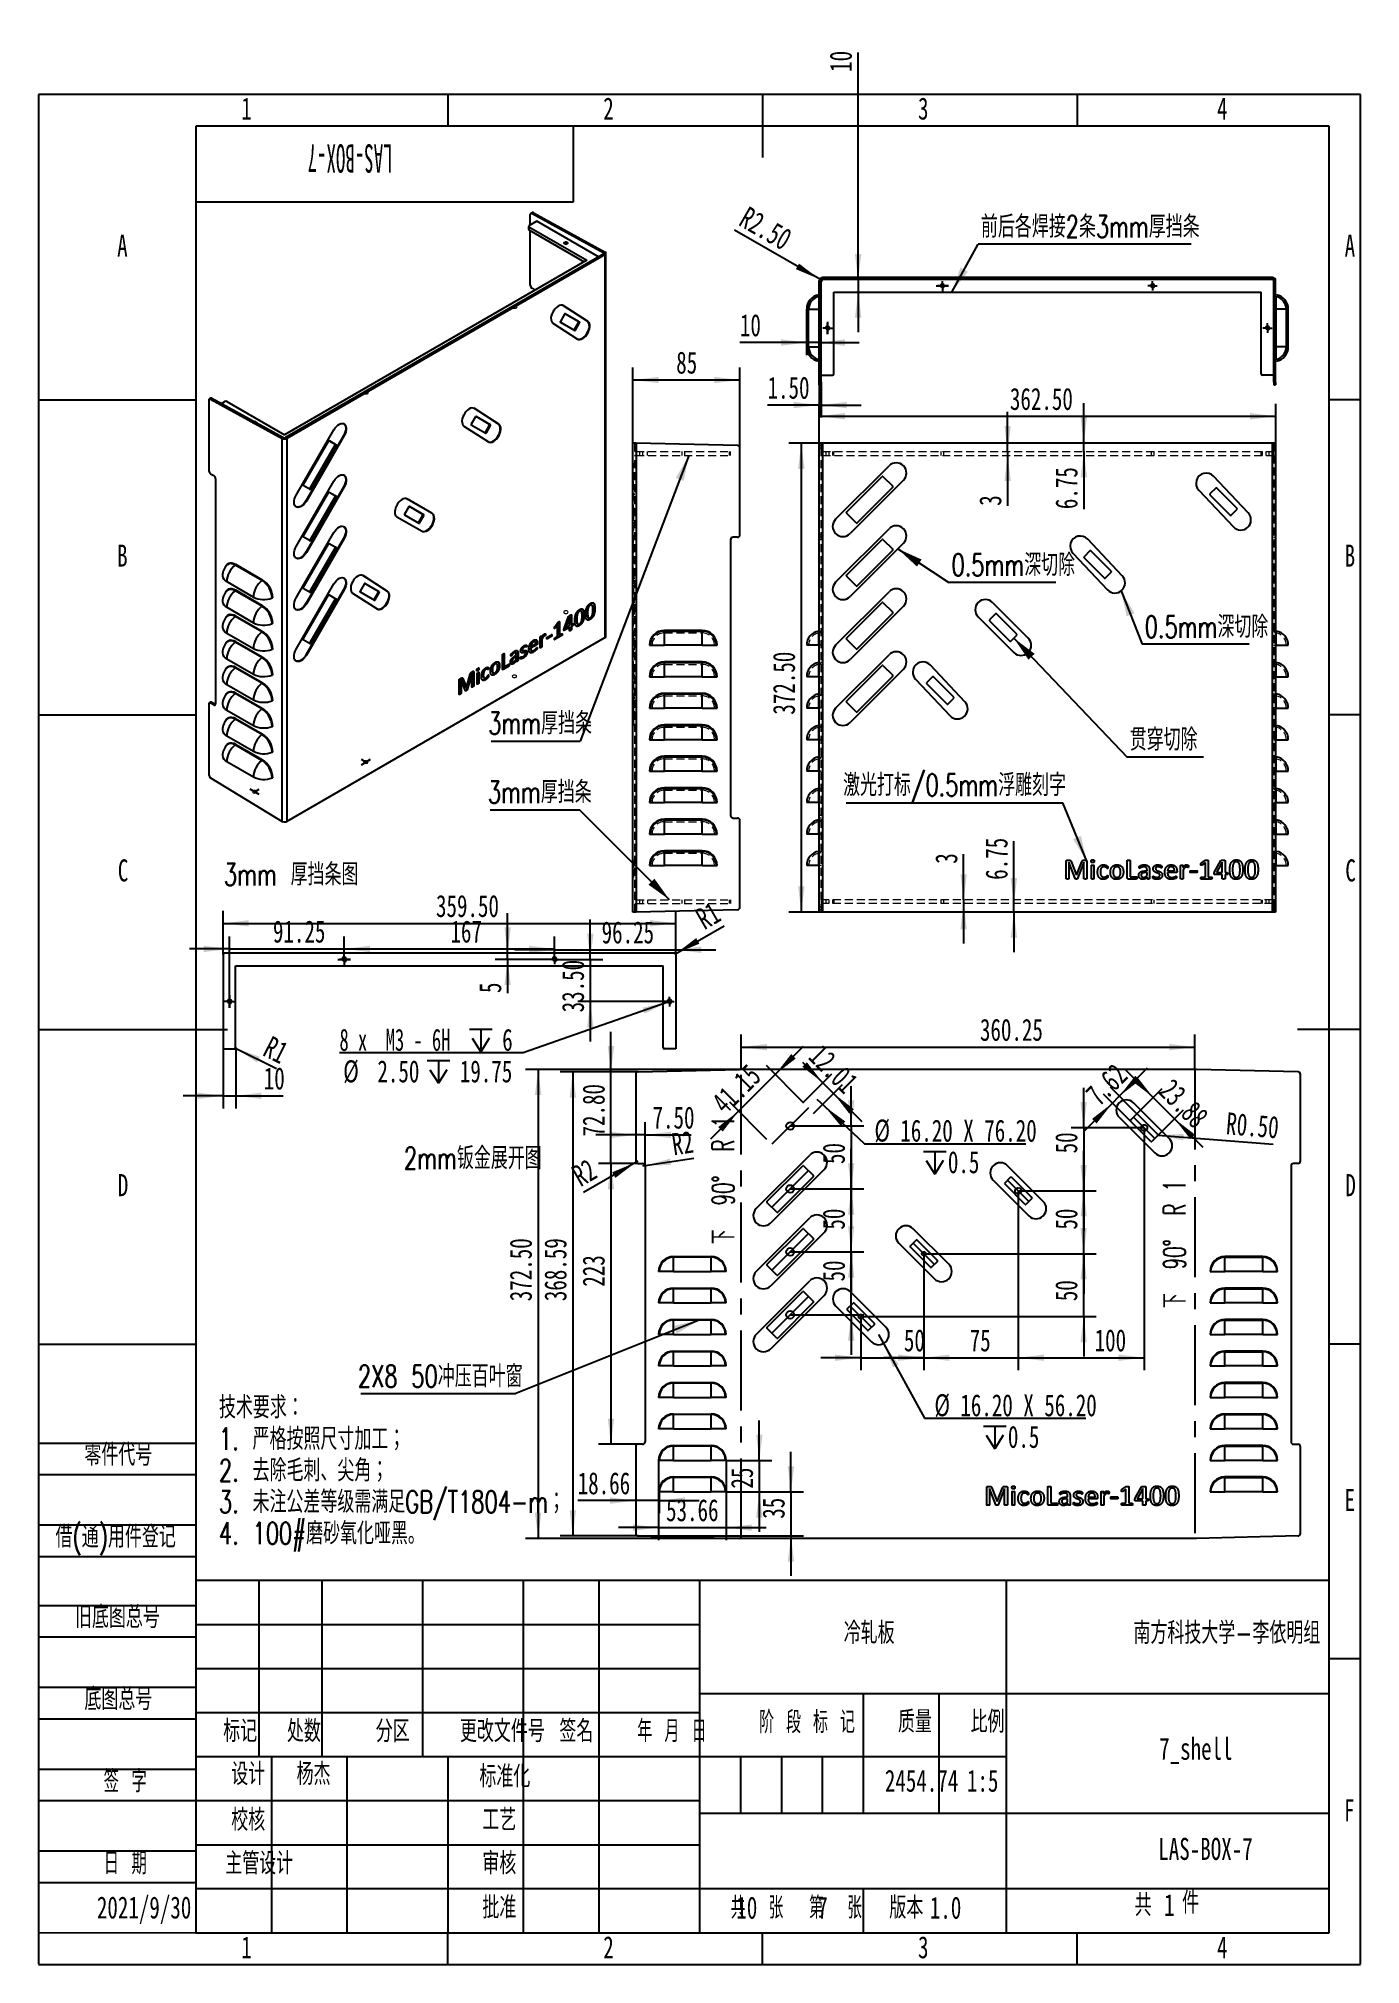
# Model space of a CAD drawing. Header units: millimetres. Extents: x 0 to 210, y 0 to 306.
import ezdxf

# ---------------------------------------------------------------- set-up
doc = ezdxf.new("R2010")
doc.units = ezdxf.units.MM
doc.linetypes.add('CENTERX2', pattern=[20.32, 12.7, -2.54, 2.54, -2.54])
doc.linetypes.add('HIDDEN', pattern=[1.905, 1.27, -0.635])
doc.layers.add('图框', color=7, linetype='Continuous')
doc.layers.add('图纸格式', color=7, linetype='Continuous')
doc.styles.add('SLDTEXTSTYLE0', font='TXT', dxfattribs={"width": 0.7, "bigfont": 'bigfont'})
doc.styles.add('SLDTEXTSTYLE1', font='TXT', dxfattribs={"width": 0.62, "bigfont": 'bigfont'})
doc.styles.add('SLDTEXTSTYLE2', font='TXT', dxfattribs={"width": 0.614286, "bigfont": 'bigfont'})
doc.styles.add('SLDTEXTSTYLE3', font='TXT', dxfattribs={"width": 0.6, "bigfont": 'bigfont'})
doc.styles.add('SLDTEXTSTYLE4', font='TXT', dxfattribs={"width": 0.633333, "bigfont": 'bigfont'})
doc.styles.add('SLDTEXTSTYLE5', font='TXT', dxfattribs={"width": 0.7})
doc.styles.add('SLDTEXTSTYLE6', font='TXT', dxfattribs={"width": 0.49})
doc.styles.add('SLDTEXTSTYLE7', font='TXT', dxfattribs={"width": 0.609091, "bigfont": 'bigfont'})
doc.styles.add('SLDTEXTSTYLE8', font='TXT', dxfattribs={"width": 0.616667})
doc.dimstyles.new('SLDDIMSTYLE0', dxfattribs={"dimtxt": 3.5, "dimasz": 4.08, "dimexe": 0, "dimexo": 0.0625, "dimgap": 0.875, "dimtad": 2, "dimlfac": 5, "dimrnd": 1e-09, "dimzin": 4, "dimdsep": 46, "dimtxsty": 'SLDTEXTSTYLE5', "dimsah": 1, "dimcen": 0.09, "dimadec": 0, "dimazin": 1, "dimtfac": 1, "dimtofl": 0, "dimtmove": 0, "dimatfit": 3, "dimfxl": 0, "dimfrac": 2, "dimtolj": 1, "dimtzin": 12, "dimarcsym": 0})
doc.dimstyles.new('SLDDIMSTYLE1', dxfattribs={"dimtxt": 3.5, "dimasz": 4.08, "dimexe": 0, "dimexo": 0.0625, "dimgap": 0.875, "dimtad": 2, "dimlfac": 5, "dimrnd": 1e-09, "dimzin": 12, "dimdsep": 46, "dimtxsty": 'SLDTEXTSTYLE5', "dimsah": 1, "dimcen": 0.09, "dimadec": 0, "dimazin": 3, "dimtfac": 1, "dimtmove": 0, "dimatfit": 0, "dimfxl": 0, "dimfrac": 2, "dimtolj": 1, "dimtzin": 12, "dimarcsym": 0})
doc.dimstyles.new('SLDDIMSTYLE2', dxfattribs={"dimtxt": 0.18, "dimasz": 4.08, "dimexe": 0, "dimexo": 0.0625, "dimgap": 0, "dimtad": 0, "dimtih": 1, "dimtoh": 1, "dimdec": 0, "dimrnd": 1e-09, "dimzin": 0, "dimdsep": 46, "dimtxsty": 'Standard', "dimsah": 1, "dimcen": 0.09, "dimadec": 0, "dimazin": 0, "dimtfac": 4.08, "dimtdec": 0, "dimtofl": 0, "dimtmove": 0, "dimatfit": 3, "dimfxl": 0, "dimfrac": 2, "dimtolj": 1, "dimtzin": 0, "dimarcsym": 0})
doc.dimstyles.new('SLDDIMSTYLE3', dxfattribs={"dimtxt": 3.5, "dimasz": 4.08, "dimexe": 0, "dimexo": 0.0625, "dimgap": 0.875, "dimtad": 2, "dimlfac": 5, "dimrnd": 1e-09, "dimzin": 4, "dimdsep": 46, "dimtxsty": 'SLDTEXTSTYLE5', "dimsah": 1, "dimcen": 0.09, "dimadec": 0, "dimazin": 1, "dimtfac": 1, "dimtmove": 0, "dimatfit": 0, "dimfxl": 0, "dimfrac": 2, "dimtolj": 1, "dimtzin": 12, "dimarcsym": 0})
doc.dimstyles.new('SLDDIMSTYLE4', dxfattribs={"dimtxt": 3.5, "dimasz": 4.08, "dimexe": 0, "dimexo": 0.0625, "dimgap": 0.875, "dimtad": 2, "dimlfac": 5, "dimrnd": 1e-09, "dimzin": 4, "dimdsep": 46, "dimtxsty": 'SLDTEXTSTYLE5', "dimsah": 1, "dimcen": 0, "dimadec": 0, "dimazin": 1, "dimtfac": 1, "dimtofl": 0, "dimtmove": 0, "dimatfit": 3, "dimfxl": 0, "dimfrac": 2, "dimtolj": 1, "dimtzin": 12, "dimarcsym": 0})
doc.dimstyles.new('SLDDIMSTYLE5', dxfattribs={"dimtxt": 3.5, "dimasz": 4.08, "dimexe": 0, "dimexo": 0.0625, "dimgap": 0.875, "dimtad": 0, "dimtih": 1, "dimtoh": 1, "dimlfac": 5, "dimrnd": 1e-09, "dimzin": 4, "dimdsep": 46, "dimtxsty": 'SLDTEXTSTYLE5', "dimsah": 1, "dimcen": 0, "dimadec": 0, "dimazin": 1, "dimtfac": 1, "dimtofl": 0, "dimtmove": 0, "dimatfit": 3, "dimfxl": 0, "dimfrac": 2, "dimtolj": 1, "dimtzin": 12, "dimarcsym": 0})
doc.dimstyles.new('SLDDIMSTYLE6', dxfattribs={"dimtxt": 3.5, "dimasz": 4.08, "dimexe": 0, "dimexo": 0.0625, "dimgap": 0.875, "dimtad": 2, "dimlfac": 5, "dimrnd": 1e-09, "dimzin": 0, "dimdsep": 46, "dimtxsty": 'SLDTEXTSTYLE5', "dimsah": 1, "dimcen": 0, "dimadec": 0, "dimazin": 0, "dimtfac": 1, "dimtofl": 0, "dimtmove": 0, "dimatfit": 3, "dimfxl": 0, "dimfrac": 2, "dimtolj": 1, "dimtzin": 12, "dimarcsym": 0})
doc.dimstyles.new('SLDDIMSTYLE7', dxfattribs={"dimtxt": 3.5, "dimasz": 4.08, "dimexe": 0, "dimexo": 0.0625, "dimgap": 0.875, "dimtad": 2, "dimlfac": 5, "dimrnd": 1e-09, "dimzin": 12, "dimdsep": 46, "dimtxsty": 'SLDTEXTSTYLE5', "dimsah": 1, "dimcen": 0.09, "dimadec": 0, "dimazin": 3, "dimtfac": 1, "dimtofl": 0, "dimtmove": 0, "dimatfit": 3, "dimfxl": 0, "dimfrac": 2, "dimtolj": 1, "dimtzin": 12, "dimarcsym": 0})
doc.dimstyles.new('SLDDIMSTYLE8', dxfattribs={"dimtxt": 3.5, "dimasz": 4.08, "dimexe": 0, "dimexo": 0.0625, "dimgap": 0.875, "dimtad": 2, "dimlfac": 5, "dimrnd": 1e-09, "dimzin": 12, "dimdsep": 46, "dimtxsty": 'SLDTEXTSTYLE5', "dimsah": 1, "dimcen": 0, "dimadec": 0, "dimazin": 3, "dimtfac": 1, "dimtofl": 0, "dimtmove": 0, "dimatfit": 3, "dimfxl": 0, "dimfrac": 2, "dimtolj": 1, "dimtzin": 12, "dimarcsym": 0})
doc.dimstyles.new('SLDDIMSTYLE9', dxfattribs={"dimtxt": 3.5, "dimasz": 4.08, "dimexe": 0, "dimexo": 0.0625, "dimgap": 0.875, "dimtad": 0, "dimtih": 1, "dimtoh": 1, "dimdec": 6, "dimlfac": 5, "dimrnd": 1e-09, "dimzin": 12, "dimdsep": 46, "dimtxsty": 'SLDTEXTSTYLE5', "dimblk1": 'NONE', "dimsah": 1, "dimcen": 0, "dimadec": 0, "dimazin": 3, "dimtfac": 1, "dimtmove": 0, "dimatfit": 3, "dimldrblk": 'NONE', "dimfxl": 0, "dimfrac": 2, "dimtolj": 1, "dimtzin": 12, "dimarcsym": 0})

msp = doc.modelspace()

# ---------------------------------------------------------------- texts
at = {"color": 7, "linetype": 'Continuous', "lineweight": 0, "char_height": 3.5, "attachment_point": 2, "style": 'SLDTEXTSTYLE5'}
for s, insert in [('1', (33.04444444, 296.54775852)), ('2', (90.54444444, 296.54775852)), ('3', (140.54444444, 296.54775852)), ('4', (188.04444444, 296.54775852))]:
    msp.add_mtext(s, dxfattribs=dict(at, insert=insert))
at = {"color": 7, "linetype": 'Continuous', "lineweight": 0, "char_height": 3.5, "attachment_point": 2, "rotation": 90, "style": 'SLDTEXTSTYLE7'}
for insert in [(107.01062972, 124.57036774), (178.7096713, 114.42115904)]:
    msp.add_mtext('下  90°  R 1', dxfattribs=dict(at, insert=insert))
at = {"layer": '图框', "insert": (49.49480756, 284.60815616), "char_height": 4.5, "attachment_point": 2, "rotation": 180, "style": 'SLDTEXTSTYLE6'}
msp.add_mtext('LAS-BOX-7', dxfattribs=at)
at = {"layer": '图框', "char_height": 3.5}
for s, insert, attachment_point, style in [('A', (13.32031252, 274.77069777), 2, 'SLDTEXTSTYLE5'), ('A', (208.32031252, 274.77069777), 2, 'SLDTEXTSTYLE5'), ('B', (13.32031252, 225.52069777), 2, 'SLDTEXTSTYLE5'), ('B', (208.32031252, 225.52069777), 2, 'SLDTEXTSTYLE5'), ('C', (13.42725694, 175.52069777), 2, 'SLDTEXTSTYLE5'), ('C', (208.42725694, 175.52069777), 2, 'SLDTEXTSTYLE5'), ('D', (13.42968752, 125.52069777), 2, 'SLDTEXTSTYLE5'), ('D', (208.42968752, 125.52069777), 2, 'SLDTEXTSTYLE5'), ('零件代号', (7.29211667, 82.70329204), 1, 'SLDTEXTSTYLE0'), ('E', (208.31788194, 75.52069777), 2, 'SLDTEXTSTYLE5'), ('借(通)用件登记', (2.70461632, 69.67773255), 1, 'SLDTEXTSTYLE0'), ('旧底图总号', (5.79211643, 56.90530001), 1, 'SLDTEXTSTYLE0'), ('冷轧板', (131.95307513, 54.3990526), 2, 'SLDTEXTSTYLE0'), ('南方科技大学-李依明组', (188.77901833, 54.39905289), 2, 'SLDTEXTSTYLE0'), ('底图总号', (7.29211667, 43.88526413), 1, 'SLDTEXTSTYLE0'), ('阶 段 标 记', (122.08305005, 40.21624708), 2, 'SLDTEXTSTYLE2'), ('质量', (139.22666099, 40.28618167), 2, 'SLDTEXTSTYLE0'), ('比例', (150.75914226, 40.28618167), 2, 'SLDTEXTSTYLE0'), ('标记', (32.04010752, 38.78855981), 2, 'SLDTEXTSTYLE0'), ('处数', (42.16063697, 38.78855981), 2, 'SLDTEXTSTYLE0'), ('分区', (56.25990084, 38.78855981), 2, 'SLDTEXTSTYLE0'), ('更改文件号', (73.68047433, 38.78855981), 2, 'SLDTEXTSTYLE0'), ('签名', (85.44110771, 38.78855981), 2, 'SLDTEXTSTYLE0'), ('年 月 日', (100.61729645, 38.78855981), 2, 'SLDTEXTSTYLE1'), ('7_shell', (183.84499064, 35.99341121), 2, 'SLDTEXTSTYLE5'), ('签 字', (13.76749305, 30.80699396), 2, 'SLDTEXTSTYLE4'), ('设计', (33.31082705, 31.97276116), 2, 'SLDTEXTSTYLE0'), ('杨杰', (43.69188705, 31.97276145), 2, 'SLDTEXTSTYLE0'), ('标准化', (74.07404119, 31.59203863), 2, 'SLDTEXTSTYLE0'), ('2454.74', (140.27691596, 30.90835364), 2, 'SLDTEXTSTYLE5'), ('1:5', (149.98622562, 30.90835364), 2, 'SLDTEXTSTYLE5'), ('校核', (33.31082705, 24.70216765), 2, 'SLDTEXTSTYLE0'), ('工艺', (73.19661051, 24.70216765), 2, 'SLDTEXTSTYLE0'), ('F', (208.22430554, 26.21096062), 2, 'SLDTEXTSTYLE5'), ('LAS-BOX-7', (185.3798864, 20.08420473), 2, 'SLDTEXTSTYLE5'), ('日 期', (13.76749305, 17.7869982), 2, 'SLDTEXTSTYLE4'), ('主管设计', (35.06082713, 17.78791054), 2, 'SLDTEXTSTYLE0'), ('审核', (73.19661051, 17.79738322), 2, 'SLDTEXTSTYLE0'), ('2021/9/30', (16.76850515, 10.77839845), 2, 'SLDTEXTSTYLE5'), ('批准', (73.19904103, 10.77839816), 2, 'SLDTEXTSTYLE0'), ('共  张', (114.13669954, 10.74831967), 2, 'SLDTEXTSTYLE3'), ('10', (110.84850132, 10.74831996), 1, 'SLDTEXTSTYLE5'), ('第  张', (126.6114846, 10.74831967), 2, 'SLDTEXTSTYLE3'), ('7', (123.72354153, 10.74831996), 1, 'SLDTEXTSTYLE5'), ('版本', (137.85227334, 10.74831967), 2, 'SLDTEXTSTYLE0'), ('1.0', (141.58901891, 10.74831996), 1, 'SLDTEXTSTYLE5'), ('共', (174.12816581, 11.16637501), 1, 'SLDTEXTSTYLE0'), ('件', (181.66002737, 11.52216087), 1, 'SLDTEXTSTYLE0'), ('1', (33.04444444, 4.46096062), 2, 'SLDTEXTSTYLE5'), ('2', (90.54444444, 4.46096062), 2, 'SLDTEXTSTYLE5'), ('3', (140.54444444, 4.46096062), 2, 'SLDTEXTSTYLE5'), ('4', (188.04444444, 4.46096062), 2, 'SLDTEXTSTYLE5')]:
    msp.add_mtext(s, dxfattribs=dict(at, insert=insert, attachment_point=attachment_point, style=style))
at = {"layer": '图纸格式', "char_height": 3.5, "attachment_point": 1}
for s, insert, style in [('3mm 厚挡条图', (29.46028383, 174.88131864), 'SLDTEXTSTYLE0'), ('2mm钣金展开图', (58.05365689, 129.80887608), 'SLDTEXTSTYLE0'), ('1', (178.79285063, 11.1663753), 'SLDTEXTSTYLE5')]:
    msp.add_mtext(s, dxfattribs=dict(at, insert=insert, style=style))

# ---------------------------------------------------------------- blocks, each defined once
blk = doc.blocks.new('SW_NOTE_0')
at = {"layer": '图纸格式', "color": 0, "char_height": 3.5, "attachment_point": 1, "style": 'SLDTEXTSTYLE0'}
for s, insert in [('技术要求：', (0, 4.51)), ('1. 严格按照尺寸加工；', (0, -0.49)), ('2. 去除毛刺、尖角；', (0, -5.49)), ('3. 未注公差等级需满足GB/T1804-m；', (0, -10.49)), ('4. 100#磨砂氧化哑黑。', (0, -15.49))]:
    blk.add_mtext(s, dxfattribs=dict(at, insert=insert))
blk = doc.blocks.new('_D')
at = {"layer": '图纸格式'}
for p, q in [((124.02, 241.64), (124.02, 247.91)), ((196.53, 241.64), (196.53, 247.91)), ((124.02, 245.91), (196.53, 245.91))]:
    blk.add_line(p, q, dxfattribs=at)
for points in [[(124.02, 245.91), (128.1, 245.4), (128.1, 246.42)], [(196.53, 245.91), (192.45, 246.42), (192.45, 245.4)]]:
    blk.add_solid(points, dxfattribs=at)
at = {"layer": '图纸格式', "insert": (154.31, 250.42), "char_height": 3.5, "attachment_point": 1, "style": 'SLDTEXTSTYLE5'}
blk.add_mtext('362.50', dxfattribs=at)
blk = doc.blocks.new('_D_1')
at = {"layer": '图纸格式'}
for p, q in [((124.02, 241.64), (119.17, 241.64)), ((121.17, 241.64), (121.17, 167.14)), ((124.02, 167.14), (119.17, 167.14))]:
    blk.add_line(p, q, dxfattribs=at)
for points in [[(121.17, 241.64), (120.67, 237.56), (121.68, 237.56)], [(121.17, 167.14), (121.68, 171.22), (120.67, 171.22)]]:
    blk.add_solid(points, dxfattribs=at)
at = {"layer": '图纸格式', "insert": (116.66, 198.51), "char_height": 3.5, "attachment_point": 1, "rotation": 90, "style": 'SLDTEXTSTYLE5'}
blk.add_mtext('372.50', dxfattribs=at)
blk = doc.blocks.new('_D_2')
at = {"layer": '图纸格式'}
for p, q in [((166.05, 241.64), (166.05, 247.99)), ((166.05, 240.29), (166.05, 241.64)), ((166.05, 240.29), (166.05, 231.16))]:
    blk.add_line(p, q, dxfattribs=at)
for points in [[(166.05, 241.64), (166.56, 245.72), (165.54, 245.72)], [(166.05, 240.29), (165.54, 236.21), (166.56, 236.21)]]:
    blk.add_solid(points, dxfattribs=at)
at = {"layer": '图纸格式', "insert": (161.54, 231.16), "char_height": 3.5, "attachment_point": 1, "rotation": 90, "style": 'SLDTEXTSTYLE5'}
blk.add_mtext('6.75', dxfattribs=at)
blk = doc.blocks.new('_D_3')
at = {"layer": '图纸格式'}
for p, q in [((153.95, 240.29), (153.95, 246.64)), ((153.95, 240.29), (153.95, 239.69)), ((153.95, 239.69), (153.95, 231.69))]:
    blk.add_line(p, q, dxfattribs=at)
for points in [[(153.95, 240.29), (154.46, 244.37), (153.44, 244.37)], [(153.95, 239.69), (153.44, 235.61), (154.46, 235.61)]]:
    blk.add_solid(points, dxfattribs=at)
at = {"layer": '图纸格式', "insert": (149.44, 231.69), "char_height": 3.5, "attachment_point": 1, "rotation": 90, "style": 'SLDTEXTSTYLE5'}
blk.add_mtext('3', dxfattribs=at)
blk = doc.blocks.new('_D_4')
at = {"layer": '图纸格式'}
for p, q in [((154.94, 168.49), (154.94, 178.41)), ((154.94, 167.14), (154.94, 168.49)), ((154.94, 167.14), (154.94, 160.79))]:
    blk.add_line(p, q, dxfattribs=at)
for points in [[(154.94, 168.49), (155.45, 172.57), (154.43, 172.57)], [(154.94, 167.14), (154.43, 163.06), (155.45, 163.06)]]:
    blk.add_solid(points, dxfattribs=at)
at = {"layer": '图纸格式', "insert": (150.43, 172.28), "char_height": 3.5, "attachment_point": 1, "rotation": 90, "style": 'SLDTEXTSTYLE5'}
blk.add_mtext('6.75', dxfattribs=at)
blk = doc.blocks.new('_D_5')
at = {"layer": '图纸格式'}
for p, q in [((146.96, 169.09), (146.96, 176.37)), ((146.96, 169.09), (146.96, 168.49)), ((146.96, 168.49), (146.96, 162.14))]:
    blk.add_line(p, q, dxfattribs=at)
for points in [[(146.96, 169.09), (147.47, 173.17), (146.45, 173.17)], [(146.96, 168.49), (146.45, 164.41), (147.47, 164.41)]]:
    blk.add_solid(points, dxfattribs=at)
at = {"layer": '图纸格式', "insert": (142.45, 174.83), "char_height": 3.5, "attachment_point": 1, "rotation": 90, "style": 'SLDTEXTSTYLE5'}
blk.add_mtext('3', dxfattribs=at)
blk = doc.blocks.new('SW_NOTE_0_1')
at = {"layer": '图纸格式', "color": 0}
blk.add_line((-34.45, 0), (0, 0), dxfattribs=at)
at = {"layer": '图纸格式', "color": 0, "insert": (-34.93, 4.6), "char_height": 3.5, "attachment_point": 1, "style": 'SLDTEXTSTYLE0'}
blk.add_mtext('激光打标/0.5mm浮雕刻字', dxfattribs=at)
blk = doc.blocks.new('SW_NOTE_0_2')
at = {"layer": '图纸格式', "color": 0}
blk.add_line((16.99, 0), (0, 0), dxfattribs=at)
at = {"layer": '图纸格式', "color": 0, "insert": (0.42, 4.52), "char_height": 3.5, "attachment_point": 1, "style": 'SLDTEXTSTYLE0'}
blk.add_mtext('0.5mm深切除', dxfattribs=at)
blk = doc.blocks.new('SW_NOTE_0_3')
at = {"layer": '图纸格式', "color": 0}
blk.add_line((16.99, 0), (0, 0), dxfattribs=at)
at = {"layer": '图纸格式', "color": 0, "insert": (0.43, 4.55), "char_height": 3.5, "attachment_point": 1, "style": 'SLDTEXTSTYLE0'}
blk.add_mtext('0.5mm深切除', dxfattribs=at)
blk = doc.blocks.new('SW_NOTE_0_4')
at = {"layer": '图纸格式', "color": 0}
blk.add_line((12.13, 0), (0, 0), dxfattribs=at)
at = {"layer": '图纸格式', "color": 0, "insert": (0.42, 4.52), "char_height": 3.5, "attachment_point": 1, "style": 'SLDTEXTSTYLE0'}
blk.add_mtext('贯穿切除', dxfattribs=at)
blk = doc.blocks.new('_D_6')
at = {"layer": '图纸格式'}
for p, q in [((94.42, 241.64), (94.42, 253.67)), ((111.42, 251.67), (94.42, 251.67)), ((111.42, 240.85), (111.42, 253.67))]:
    blk.add_line(p, q, dxfattribs=at)
for points in [[(94.42, 251.67), (98.5, 251.17), (98.5, 252.18)], [(111.42, 251.67), (107.34, 252.18), (107.34, 251.17)]]:
    blk.add_solid(points, dxfattribs=at)
at = {"layer": '图纸格式', "insert": (101.3, 256.19), "char_height": 3.5, "attachment_point": 1, "style": 'SLDTEXTSTYLE5'}
blk.add_mtext('85', dxfattribs=at)
blk = doc.blocks.new('SW_NOTE_0_5')
at = {"layer": '图纸格式', "color": 0}
blk.add_line((-14.16, 0), (0, 0), dxfattribs=at)
at = {"layer": '图纸格式', "color": 0, "insert": (-14.61, 4.62), "char_height": 3.5, "attachment_point": 1, "style": 'SLDTEXTSTYLE0'}
blk.add_mtext('3mm厚挡条', dxfattribs=at)
blk = doc.blocks.new('SW_NOTE_0_6')
at = {"layer": '图纸格式', "color": 0}
blk.add_line((-14.16, 0), (0, 0), dxfattribs=at)
at = {"layer": '图纸格式', "color": 0, "insert": (-14.54, 4.55), "char_height": 3.5, "attachment_point": 1, "style": 'SLDTEXTSTYLE0'}
blk.add_mtext('3mm厚挡条', dxfattribs=at)
blk = doc.blocks.new('_D_7')
at = {"layer": '图纸格式'}
for p, q in [((124.02, 251.32), (124.02, 245.69)), ((124.32, 251.32), (124.32, 245.69)), ((124.02, 247.69), (115.81, 247.69)), ((124.02, 247.69), (124.32, 247.69)), ((124.32, 247.69), (130.67, 247.69))]:
    blk.add_line(p, q, dxfattribs=at)
for points in [[(124.02, 247.69), (119.94, 248.19), (119.94, 247.18)], [(124.32, 247.69), (128.4, 247.18), (128.4, 248.19)]]:
    blk.add_solid(points, dxfattribs=at)
at = {"layer": '图纸格式', "insert": (115.81, 252.2), "char_height": 3.5, "attachment_point": 1, "style": 'SLDTEXTSTYLE5'}
blk.add_mtext('1.50', dxfattribs=at)
blk = doc.blocks.new('_D_8')
at = {"layer": '图纸格式'}
for p, q in [((122.02, 257.62), (111.42, 257.62)), ((124.02, 257.62), (122.02, 257.62)), ((124.02, 257.62), (130.37, 257.62)), ((122.02, 256.93), (122.02, 255.62))]:
    blk.add_line(p, q, dxfattribs=at)
for points in [[(122.02, 257.62), (117.94, 258.13), (117.94, 257.11)], [(124.02, 257.62), (128.1, 257.11), (128.1, 258.13)]]:
    blk.add_solid(points, dxfattribs=at)
at = {"layer": '图纸格式', "insert": (111.42, 262.13), "char_height": 3.5, "attachment_point": 1, "style": 'SLDTEXTSTYLE5'}
blk.add_mtext('10', dxfattribs=at)
blk = doc.blocks.new('_D_9')
at = {"layer": '图纸格式'}
for p, q in [((130.2, 267.63), (130.2, 303.69)), ((130.2, 267.63), (130.2, 265.63)), ((130.2, 265.63), (130.2, 259.28))]:
    blk.add_line(p, q, dxfattribs=at)
for points in [[(130.2, 267.63), (130.71, 271.71), (129.69, 271.71)], [(130.2, 265.63), (129.69, 261.55), (130.71, 261.55)]]:
    blk.add_solid(points, dxfattribs=at)
at = {"layer": '图纸格式', "insert": (125.69, 300.62), "char_height": 3.5, "attachment_point": 1, "rotation": 90, "style": 'SLDTEXTSTYLE5'}
blk.add_mtext('10', dxfattribs=at)
blk = doc.blocks.new('_D_10')
at = {"layer": '图纸格式'}
for q in [(110.54, 275.5), (124.52, 267.43)]:
    blk.add_line((124.09, 267.68), q, dxfattribs=at)
blk.add_solid([(124.09, 267.68), (120.81, 270.16), (120.3, 269.28)], dxfattribs=at)
at = {"layer": '图纸格式', "insert": (112.78, 279.38), "char_height": 3.5, "attachment_point": 1, "rotation": 330, "style": 'SLDTEXTSTYLE5'}
blk.add_mtext('R2.50', dxfattribs=at)
blk = doc.blocks.new('SW_NOTE_0_7')
at = {"layer": '图纸格式', "color": 0}
blk.add_line((33.83, 0), (0, 0), dxfattribs=at)
at = {"layer": '图纸格式', "color": 0, "insert": (0.44, 4.53), "char_height": 3.5, "attachment_point": 1, "style": 'SLDTEXTSTYLE0'}
blk.add_mtext('前后各焊接2条3mm厚挡条', dxfattribs=at)
blk = doc.blocks.new('SW_CENTERMARKSYMBOL_0')
at = {"layer": '图纸格式', "color": 0}
for p, q in [((-0.5, 0), (-0.75, 0)), ((0, 0), (-0.5, 0)), ((0, 0.5), (0, 0.75)), ((0, 0), (0, 0.5)), ((0, 0), (0, -0.5)), ((0, 0), (0.5, 0)), ((0.5, 0), (0.75, 0)), ((0, -0.5), (0, -0.75))]:
    blk.add_line(p, q, dxfattribs=at)
blk = doc.blocks.new('SW_CENTERMARKSYMBOL_1')
at = {"layer": '图纸格式', "color": 0}
for p, q in [((-0.5, 0), (-0.75, 0)), ((0, 0), (-0.5, 0)), ((0, 0.5), (0, 0.75)), ((0, 0), (0, 0.5)), ((0, 0), (0, -0.5)), ((0, 0), (0.5, 0)), ((0.5, 0), (0.75, 0)), ((0, -0.5), (0, -0.75))]:
    blk.add_line(p, q, dxfattribs=at)
blk = doc.blocks.new('SW_CENTERMARKSYMBOL_2')
at = {"layer": '图纸格式', "color": 0}
for p, q in [((-0.5, 0), (-0.75, 0)), ((0, 0), (-0.5, 0)), ((0, 0.5), (0, 0.75)), ((0, 0), (0, 0.5)), ((0, 0), (0, -0.5)), ((0, 0), (0.5, 0)), ((0.5, 0), (0.75, 0)), ((0, -0.5), (0, -0.75))]:
    blk.add_line(p, q, dxfattribs=at)
blk = doc.blocks.new('SW_CENTERMARKSYMBOL_3')
at = {"layer": '图纸格式', "color": 0}
for p, q in [((-0.5, 0), (-0.75, 0)), ((0, 0), (-0.5, 0)), ((0, 0.5), (0, 0.75)), ((0, 0), (0, 0.5)), ((0, 0), (0, -0.5)), ((0, 0), (0.5, 0)), ((0.5, 0), (0.75, 0)), ((0, -0.5), (0, -0.75))]:
    blk.add_line(p, q, dxfattribs=at)
blk = doc.blocks.new('_D_11')
at = {"layer": '图纸格式'}
for p, q in [((140.63, 112.88), (140.63, 94.36)), ((130.63, 102.88), (130.63, 94.36)), ((130.63, 96.36), (124.28, 96.36)), ((130.63, 96.36), (140.63, 96.36)), ((140.63, 96.36), (146.98, 96.36))]:
    blk.add_line(p, q, dxfattribs=at)
for points in [[(130.63, 96.36), (126.55, 96.86), (126.55, 95.85)], [(140.63, 96.36), (144.71, 95.85), (144.71, 96.86)]]:
    blk.add_solid(points, dxfattribs=at)
at = {"layer": '图纸格式', "insert": (137.47, 100.87), "char_height": 3.5, "attachment_point": 1, "style": 'SLDTEXTSTYLE5'}
blk.add_mtext('50', dxfattribs=at)
blk = doc.blocks.new('_D_12')
at = {"layer": '图纸格式'}
for p, q in [((155.63, 122.88), (155.63, 94.36)), ((140.63, 112.88), (140.63, 94.36)), ((140.63, 96.36), (134.28, 96.36)), ((140.63, 96.36), (155.63, 96.36)), ((155.63, 96.36), (161.98, 96.36))]:
    blk.add_line(p, q, dxfattribs=at)
for points in [[(140.63, 96.36), (136.55, 96.86), (136.55, 95.85)], [(155.63, 96.36), (159.71, 95.85), (159.71, 96.86)]]:
    blk.add_solid(points, dxfattribs=at)
at = {"layer": '图纸格式', "insert": (147.92, 100.87), "char_height": 3.5, "attachment_point": 1, "style": 'SLDTEXTSTYLE5'}
blk.add_mtext('75', dxfattribs=at)
blk = doc.blocks.new('_D_13')
at = {"layer": '图纸格式'}
for p, q in [((175.63, 132.88), (175.63, 94.36)), ((155.63, 122.88), (155.63, 94.36)), ((155.63, 96.36), (175.63, 96.36))]:
    blk.add_line(p, q, dxfattribs=at)
for points in [[(155.63, 96.36), (159.71, 95.85), (159.71, 96.86)], [(175.63, 96.36), (171.55, 96.86), (171.55, 95.85)]]:
    blk.add_solid(points, dxfattribs=at)
at = {"layer": '图纸格式', "insert": (167.77, 100.87), "char_height": 3.5, "attachment_point": 1, "style": 'SLDTEXTSTYLE5'}
blk.add_mtext('100', dxfattribs=at)
blk = doc.blocks.new('_D_14')
at = {"layer": '图纸格式'}
for p, q in [((166.03, 112.88), (166.03, 119.23)), ((140.63, 112.88), (168.03, 112.88)), ((166.03, 102.88), (166.03, 112.88)), ((130.63, 102.88), (168.03, 102.88)), ((166.03, 102.88), (166.03, 96.53))]:
    blk.add_line(p, q, dxfattribs=at)
for points in [[(166.03, 112.88), (166.53, 116.96), (165.52, 116.96)], [(166.03, 102.88), (165.52, 98.8), (166.53, 98.8)]]:
    blk.add_solid(points, dxfattribs=at)
at = {"layer": '图纸格式', "insert": (161.51, 105.34), "char_height": 3.5, "attachment_point": 1, "rotation": 90, "style": 'SLDTEXTSTYLE5'}
blk.add_mtext('50', dxfattribs=at)
blk = doc.blocks.new('_D_15')
at = {"layer": '图纸格式'}
for p, q in [((166.03, 122.88), (166.03, 129.23)), ((155.63, 122.88), (168.03, 122.88)), ((166.03, 112.88), (166.03, 122.88)), ((140.63, 112.88), (168.03, 112.88)), ((166.03, 112.88), (166.03, 106.53))]:
    blk.add_line(p, q, dxfattribs=at)
for points in [[(166.03, 122.88), (166.53, 126.96), (165.52, 126.96)], [(166.03, 112.88), (165.52, 108.8), (166.53, 108.8)]]:
    blk.add_solid(points, dxfattribs=at)
at = {"layer": '图纸格式', "insert": (161.51, 116.71), "char_height": 3.5, "attachment_point": 1, "rotation": 90, "style": 'SLDTEXTSTYLE5'}
blk.add_mtext('50', dxfattribs=at)
blk = doc.blocks.new('_D_16')
at = {"layer": '图纸格式'}
for p, q in [((166.03, 132.88), (166.03, 139.23)), ((175.63, 132.88), (164.03, 132.88)), ((166.03, 132.88), (166.03, 122.88)), ((155.63, 122.88), (168.03, 122.88)), ((166.03, 122.88), (166.03, 116.53))]:
    blk.add_line(p, q, dxfattribs=at)
for points in [[(166.03, 132.88), (166.53, 136.96), (165.52, 136.96)], [(166.03, 122.88), (165.52, 118.8), (166.53, 118.8)]]:
    blk.add_solid(points, dxfattribs=at)
at = {"layer": '图纸格式', "insert": (161.51, 128.82), "char_height": 3.5, "attachment_point": 1, "rotation": 90, "style": 'SLDTEXTSTYLE5'}
blk.add_mtext('50', dxfattribs=at)
blk = doc.blocks.new('_D_17')
at = {"layer": '图纸格式'}
for p, q in [((129.1, 133.17), (129.1, 139.52)), ((119.41, 133.17), (131.1, 133.17)), ((129.1, 133.17), (129.1, 123.17)), ((119.41, 123.17), (131.1, 123.17)), ((129.1, 123.17), (129.1, 116.82))]:
    blk.add_line(p, q, dxfattribs=at)
for points in [[(129.1, 133.17), (129.6, 137.25), (128.59, 137.25)], [(129.1, 123.17), (128.59, 119.09), (129.6, 119.09)]]:
    blk.add_solid(points, dxfattribs=at)
at = {"layer": '图纸格式', "insert": (124.58, 127.13), "char_height": 3.5, "attachment_point": 1, "rotation": 90, "style": 'SLDTEXTSTYLE5'}
blk.add_mtext('50', dxfattribs=at)
blk = doc.blocks.new('_D_18')
at = {"layer": '图纸格式'}
for p, q in [((129.1, 123.17), (129.1, 129.52)), ((119.41, 123.17), (131.1, 123.17)), ((129.1, 113.17), (129.1, 123.17)), ((119.41, 113.17), (131.1, 113.17)), ((129.1, 113.17), (129.1, 106.82))]:
    blk.add_line(p, q, dxfattribs=at)
for points in [[(129.1, 123.17), (129.6, 127.25), (128.59, 127.25)], [(129.1, 113.17), (128.59, 109.09), (129.6, 109.09)]]:
    blk.add_solid(points, dxfattribs=at)
at = {"layer": '图纸格式', "insert": (124.58, 116.71), "char_height": 3.5, "attachment_point": 1, "rotation": 90, "style": 'SLDTEXTSTYLE5'}
blk.add_mtext('50', dxfattribs=at)
blk = doc.blocks.new('_D_19')
at = {"layer": '图纸格式'}
for p, q in [((129.1, 113.17), (129.1, 119.52)), ((119.41, 113.17), (131.1, 113.17)), ((129.1, 103.17), (129.1, 113.17)), ((119.41, 103.17), (131.1, 103.17)), ((129.1, 103.17), (129.1, 96.82))]:
    blk.add_line(p, q, dxfattribs=at)
for points in [[(129.1, 113.17), (129.6, 117.25), (128.59, 117.25)], [(129.1, 103.17), (128.59, 99.09), (129.6, 99.09)]]:
    blk.add_solid(points, dxfattribs=at)
at = {"layer": '图纸格式', "insert": (124.58, 108.47), "char_height": 3.5, "attachment_point": 1, "rotation": 90, "style": 'SLDTEXTSTYLE5'}
blk.add_mtext('50', dxfattribs=at)
blk = doc.blocks.new('SW_SYMBOL_HOLE_DEPTH')
at = {"layer": '图纸格式', "color": 0}
for p, q in [((0, 875), (800, 875)), ((400, 875), (400, 75)), ((100, 555), (400, 75)), ((700, 555), (400, 75))]:
    blk.add_line(p, q, dxfattribs=at)
blk = doc.blocks.new('_D_20')
at = {"layer": '图纸格式'}
for p, q in [((123.65, 137.41), (124.83, 136.31)), ((124.83, 136.31), (131.2, 130.35)), ((131.2, 130.35), (156.83, 130.35))]:
    blk.add_line(p, q, dxfattribs=at)
blk.add_solid([(124.83, 136.31), (127.47, 133.15), (128.16, 133.89)], dxfattribs=at)
at = {"layer": '图纸格式', "xscale": 0.004511737089201878, "yscale": 0.004511737089201878, "zscale": 0.004511737089201878}
blk.add_blockref('SW_SYMBOL_HOLE_DEPTH', (140.56, 125.17), dxfattribs=at)
at = {"layer": '图纸格式', "char_height": 3.5, "attachment_point": 1, "style": 'SLDTEXTSTYLE5'}
for s, insert in [('%%c', (132.79, 134.2)), ('16.20 X 76.20', (136.9, 134.18)), ('0.5', (144.46, 129.17))]:
    blk.add_mtext(s, dxfattribs=dict(at, insert=insert))
blk = doc.blocks.new('_D_21')
at = {"layer": '图纸格式'}
for p, q in [((133.46, 100.05), (134.24, 98.63)), ((134.24, 98.63), (140.73, 86.73)), ((140.73, 86.73), (166.37, 86.73))]:
    blk.add_line(p, q, dxfattribs=at)
blk.add_solid([(134.24, 98.63), (135.75, 94.8), (136.64, 95.29)], dxfattribs=at)
at = {"layer": '图纸格式', "xscale": 0.004511737089201878, "yscale": 0.004511737089201878, "zscale": 0.004511737089201878}
blk.add_blockref('SW_SYMBOL_HOLE_DEPTH', (150.1, 81.55), dxfattribs=at)
at = {"layer": '图纸格式', "char_height": 3.5, "attachment_point": 1, "style": 'SLDTEXTSTYLE5'}
for s, insert in [('%%c', (142.32, 90.57)), ('16.20 X 56.20', (146.44, 90.56)), ('0.5', (153.99, 85.54))]:
    blk.add_mtext(s, dxfattribs=dict(at, insert=insert))
blk = doc.blocks.new('_D_22')
at = {"layer": '图纸格式'}
for q in [(177.72, 131.73), (196.13, 130.26)]:
    blk.add_line((177.82, 131.72), q, dxfattribs=at)
blk.add_solid([(177.82, 131.72), (181.85, 130.89), (181.93, 131.9)], dxfattribs=at)
at = {"layer": '图纸格式', "insert": (188.84, 135.35), "char_height": 3.5, "attachment_point": 1, "rotation": 355.4475, "style": 'SLDTEXTSTYLE5'}
blk.add_mtext('R0.50', dxfattribs=at)
blk = doc.blocks.new('_D_23')
at = {"layer": '图纸格式'}
for p, q in [((177.08, 137.7), (172.59, 142.19)), ((174.41, 135.03), (178.49, 139.11)), ((177.08, 137.7), (180.45, 134.32)), ((177.79, 131.66), (181.87, 135.74)), ((180.45, 134.32), (184.94, 129.83))]:
    blk.add_line(p, q, dxfattribs=at)
for points in [[(177.08, 137.7), (174.55, 140.94), (173.83, 140.22)], [(180.45, 134.32), (182.98, 131.08), (183.7, 131.8)]]:
    blk.add_solid(points, dxfattribs=at)
at = {"layer": '图纸格式', "insert": (180.22, 140.93), "char_height": 3.5, "attachment_point": 1, "rotation": 315, "style": 'SLDTEXTSTYLE5'}
blk.add_mtext('23.88', dxfattribs=at)
blk = doc.blocks.new('_D_24')
at = {"layer": '图纸格式'}
for p, q in [((171.69, 137.9), (176.18, 142.39)), ((173.48, 133.96), (169.2, 138.24)), ((174.55, 135.03), (170.28, 139.31)), ((170.61, 136.82), (171.69, 137.9)), ((170.61, 136.82), (166.12, 132.33))]:
    blk.add_line(p, q, dxfattribs=at)
for points in [[(171.69, 137.9), (174.93, 140.42), (174.22, 141.14)], [(170.61, 136.82), (167.37, 134.3), (168.09, 133.58)]]:
    blk.add_solid(points, dxfattribs=at)
at = {"layer": '图纸格式', "insert": (166.05, 138.64), "char_height": 3.5, "attachment_point": 1, "rotation": 45, "style": 'SLDTEXTSTYLE5'}
blk.add_mtext('7.62', dxfattribs=at)
blk = doc.blocks.new('_D_25')
at = {"layer": '图纸格式'}
for p, q in [((124.59, 140.05), (121.4, 143.24)), ((121.4, 136.86), (126, 141.46)), ((123.09, 135.16), (127.7, 139.76)), ((124.59, 140.05), (126.29, 138.35)), ((126.29, 138.35), (130.78, 133.86))]:
    blk.add_line(p, q, dxfattribs=at)
for points in [[(124.59, 140.05), (122.06, 143.29), (121.34, 142.57)], [(126.29, 138.35), (128.81, 135.11), (129.53, 135.82)]]:
    blk.add_solid(points, dxfattribs=at)
at = {"layer": '图纸格式', "insert": (124.59, 146.43), "char_height": 3.5, "attachment_point": 1, "rotation": 315, "style": 'SLDTEXTSTYLE5'}
blk.add_mtext('12.01', dxfattribs=at)
blk = doc.blocks.new('_D_26')
at = {"layer": '图纸格式'}
for p, q in [((117.04, 141.36), (121.53, 145.85)), ((117.04, 141.36), (111.22, 135.54)), ((121.54, 136.86), (115.63, 142.77)), ((111.22, 135.54), (106.73, 131.05)), ((115.72, 131.04), (109.81, 136.95))]:
    blk.add_line(p, q, dxfattribs=at)
for points in [[(117.04, 141.36), (120.28, 143.88), (119.57, 144.6)], [(111.22, 135.54), (107.98, 133.01), (108.69, 132.29)]]:
    blk.add_solid(points, dxfattribs=at)
at = {"layer": '图纸格式', "insert": (106.65, 137.35), "char_height": 3.5, "attachment_point": 1, "rotation": 45, "style": 'SLDTEXTSTYLE5'}
blk.add_mtext('41.15', dxfattribs=at)
blk = doc.blocks.new('_D_27')
at = {"layer": '图纸格式'}
for p, q in [((95.26, 141.77), (82.87, 141.77)), ((84.87, 141.77), (84.87, 68.05)), ((95.26, 68.05), (82.87, 68.05))]:
    blk.add_line(p, q, dxfattribs=at)
for points in [[(84.87, 141.77), (84.36, 137.69), (85.38, 137.69)], [(84.87, 68.05), (85.38, 72.13), (84.36, 72.13)]]:
    blk.add_solid(points, dxfattribs=at)
at = {"layer": '图纸格式', "insert": (80.36, 105.34), "char_height": 3.5, "attachment_point": 1, "rotation": 90, "style": 'SLDTEXTSTYLE5'}
blk.add_mtext('368.59', dxfattribs=at)
blk = doc.blocks.new('_D_28')
at = {"layer": '图纸格式'}
for p, q in [((111.37, 142.16), (77.37, 142.16)), ((79.37, 142.16), (79.37, 67.66)), ((111.37, 67.66), (77.37, 67.66))]:
    blk.add_line(p, q, dxfattribs=at)
for points in [[(79.37, 142.16), (78.86, 138.08), (79.87, 138.08)], [(79.37, 67.66), (79.87, 71.74), (78.86, 71.74)]]:
    blk.add_solid(points, dxfattribs=at)
at = {"layer": '图纸格式', "insert": (74.86, 105.33), "char_height": 3.5, "attachment_point": 1, "rotation": 90, "style": 'SLDTEXTSTYLE5'}
blk.add_mtext('372.50', dxfattribs=at)
blk = doc.blocks.new('_D_29')
at = {"layer": '图纸格式'}
for p, q in [((95.27, 127.21), (88.93, 127.21)), ((90.93, 127.21), (90.93, 82.61)), ((95.27, 82.61), (88.93, 82.61))]:
    blk.add_line(p, q, dxfattribs=at)
for points in [[(90.93, 127.21), (90.43, 123.13), (91.44, 123.13)], [(90.93, 82.61), (91.44, 86.69), (90.43, 86.69)]]:
    blk.add_solid(points, dxfattribs=at)
at = {"layer": '图纸格式', "insert": (86.42, 107.64), "char_height": 3.5, "attachment_point": 1, "rotation": 90, "style": 'SLDTEXTSTYLE5'}
blk.add_mtext('223', dxfattribs=at)
blk = doc.blocks.new('_D_30')
at = {"layer": '图纸格式'}
for p, q in [((94.87, 131.75), (88.52, 131.75)), ((96.37, 131.75), (94.87, 131.75)), ((96.37, 126.81), (96.37, 133.75)), ((96.37, 131.75), (103.67, 131.75))]:
    blk.add_line(p, q, dxfattribs=at)
for points in [[(94.87, 131.75), (90.79, 132.25), (90.79, 131.24)], [(96.37, 131.75), (100.45, 131.24), (100.45, 132.25)]]:
    blk.add_solid(points, dxfattribs=at)
at = {"layer": '图纸格式', "insert": (97.54, 136.26), "char_height": 3.5, "attachment_point": 1, "style": 'SLDTEXTSTYLE5'}
blk.add_mtext('7.50', dxfattribs=at)
blk = doc.blocks.new('_D_31')
at = {"layer": '图纸格式'}
for q in [(95.97, 126.81), (104.09, 128.05)]:
    blk.add_line((96.36, 126.87), q, dxfattribs=at)
blk.add_solid([(96.36, 126.87), (100.47, 126.98), (100.32, 127.99)], dxfattribs=at)
at = {"layer": '图纸格式', "insert": (100.39, 131.95), "char_height": 3.5, "attachment_point": 1, "rotation": 8.6839, "style": 'SLDTEXTSTYLE5'}
blk.add_mtext('R2', dxfattribs=at)
blk = doc.blocks.new('_D_32')
at = {"layer": '图纸格式'}
for q in [(86.59, 122.6), (95.27, 127.61)]:
    blk.add_line((94.92, 127.41), q, dxfattribs=at)
blk.add_solid([(94.92, 127.41), (91.13, 125.81), (91.64, 124.93)], dxfattribs=at)
at = {"layer": '图纸格式', "insert": (84.36, 126.45), "char_height": 3.5, "attachment_point": 1, "rotation": 30, "style": 'SLDTEXTSTYLE5'}
blk.add_mtext('R2', dxfattribs=at)
blk = doc.blocks.new('_D_33')
at = {"layer": '图纸格式'}
for p, q in [((90.93, 141.77), (90.93, 148.12)), ((95.26, 141.77), (88.93, 141.77)), ((90.93, 127.21), (90.93, 141.77)), ((95.27, 127.21), (88.93, 127.21)), ((90.93, 127.21), (90.93, 120.86))]:
    blk.add_line(p, q, dxfattribs=at)
for points in [[(90.93, 141.77), (91.44, 145.85), (90.43, 145.85)], [(90.93, 127.21), (90.43, 123.13), (91.44, 123.13)]]:
    blk.add_solid(points, dxfattribs=at)
at = {"layer": '图纸格式', "insert": (86.42, 131.5), "char_height": 3.5, "attachment_point": 1, "rotation": 90, "style": 'SLDTEXTSTYLE5'}
blk.add_mtext('72.80', dxfattribs=at)
blk = doc.blocks.new('_D_34')
at = {"layer": '图纸格式'}
for p, q in [((119.53, 75.05), (119.53, 81.4)), ((109.23, 75.05), (121.53, 75.05)), ((119.53, 75.05), (119.53, 68.05)), ((95.26, 68.05), (121.53, 68.05)), ((119.53, 68.05), (119.53, 61.7))]:
    blk.add_line(p, q, dxfattribs=at)
for points in [[(119.53, 75.05), (120.03, 79.13), (119.02, 79.13)], [(119.53, 68.05), (119.02, 63.97), (120.03, 63.97)]]:
    blk.add_solid(points, dxfattribs=at)
at = {"layer": '图纸格式', "insert": (115.01, 70.78), "char_height": 3.5, "attachment_point": 1, "rotation": 90, "style": 'SLDTEXTSTYLE5'}
blk.add_mtext('35', dxfattribs=at)
blk = doc.blocks.new('_D_35')
at = {"layer": '图纸格式'}
for p, q in [((114.5, 80.05), (114.5, 86.4)), ((109.23, 80.05), (116.5, 80.05)), ((114.5, 80.05), (114.5, 75.05)), ((109.23, 75.05), (116.5, 75.05)), ((114.5, 75.05), (114.5, 68.7))]:
    blk.add_line(p, q, dxfattribs=at)
for points in [[(114.5, 80.05), (115.01, 84.13), (114, 84.13)], [(114.5, 75.05), (114, 70.97), (115.01, 70.97)]]:
    blk.add_solid(points, dxfattribs=at)
at = {"layer": '图纸格式', "insert": (109.99, 75.57), "char_height": 3.5, "attachment_point": 1, "rotation": 90, "style": 'SLDTEXTSTYLE5'}
blk.add_mtext('25', dxfattribs=at)
blk = doc.blocks.new('_D_36')
at = {"layer": '图纸格式'}
for p, q in [((98.5, 80.05), (98.5, 67.37)), ((109.23, 80.05), (109.23, 67.37)), ((98.5, 69.37), (92.15, 69.37)), ((98.5, 69.37), (109.23, 69.37)), ((109.23, 69.37), (115.58, 69.37))]:
    blk.add_line(p, q, dxfattribs=at)
for points in [[(98.5, 69.37), (94.42, 69.88), (94.42, 68.87)], [(109.23, 69.37), (113.31, 68.87), (113.31, 69.88)]]:
    blk.add_solid(points, dxfattribs=at)
at = {"layer": '图纸格式', "insert": (99.69, 73.89), "char_height": 3.5, "attachment_point": 1, "style": 'SLDTEXTSTYLE5'}
blk.add_mtext('53.66', dxfattribs=at)
blk = doc.blocks.new('_D_37')
at = {"layer": '图纸格式'}
for p, q in [((111.64, 142.16), (111.64, 147.69)), ((183.69, 142.16), (183.69, 147.69)), ((111.64, 145.69), (183.69, 145.69))]:
    blk.add_line(p, q, dxfattribs=at)
for points in [[(111.64, 145.69), (115.72, 145.18), (115.72, 146.2)], [(183.69, 145.69), (179.61, 146.2), (179.61, 145.18)]]:
    blk.add_solid(points, dxfattribs=at)
at = {"layer": '图纸格式', "insert": (149.55, 150.2), "char_height": 3.5, "attachment_point": 1, "style": 'SLDTEXTSTYLE5'}
blk.add_mtext('360.25', dxfattribs=at)
blk = doc.blocks.new('_D_38')
at = {"layer": '图纸格式'}
for p, q in [((94.87, 73.66), (85.65, 73.66)), ((98.6, 73.66), (94.87, 73.66)), ((98.6, 75.05), (98.6, 71.66)), ((98.6, 73.66), (104.95, 73.66))]:
    blk.add_line(p, q, dxfattribs=at)
for points in [[(94.87, 73.66), (90.79, 74.17), (90.79, 73.15)], [(98.6, 73.66), (102.68, 73.15), (102.68, 74.17)]]:
    blk.add_solid(points, dxfattribs=at)
at = {"layer": '图纸格式', "insert": (85.65, 78.17), "char_height": 3.5, "attachment_point": 1, "style": 'SLDTEXTSTYLE5'}
blk.add_mtext('18.66', dxfattribs=at)
blk = doc.blocks.new('SW_NOTE_0_8')
at = {"layer": '图纸格式', "color": 0}
blk.add_line((-24.62, 0), (0, 0), dxfattribs=at)
at = {"layer": '图纸格式', "color": 0, "insert": (-25.1, 4.46), "char_height": 3.5, "attachment_point": 1, "style": 'SLDTEXTSTYLE0'}
blk.add_mtext('2X8 50冲压百叶窗', dxfattribs=at)
blk = doc.blocks.new('_D_39')
at = {"layer": '图纸格式'}
for p, q in [((100.45, 153.01), (99.98, 152.84)), ((99.98, 152.84), (77, 144.79)), ((77, 144.79), (47.81, 144.79))]:
    blk.add_line(p, q, dxfattribs=at)
blk.add_solid([(99.98, 152.84), (95.96, 151.97), (96.3, 151.01)], dxfattribs=at)
at = {"layer": '图纸格式', "xscale": 0.004511737089201878, "yscale": 0.004511737089201878, "zscale": 0.004511737089201878}
for p in [(68.45, 144.62), (61.72, 139.61)]:
    blk.add_blockref('SW_SYMBOL_HOLE_DEPTH', p, dxfattribs=at)
at = {"layer": '图纸格式', "char_height": 3.5, "attachment_point": 1}
for s, insert, style in [('8 x  M3 - 6H', (47.81, 148.61), 'SLDTEXTSTYLE8'), ('6', (73.66, 148.61), 'SLDTEXTSTYLE5'), ('%%c', (48.4, 143.61), 'SLDTEXTSTYLE5'), ('2.50', (53.83, 143.6), 'SLDTEXTSTYLE5'), ('19.75', (66.93, 143.6), 'SLDTEXTSTYLE5')]:
    blk.add_mtext(s, dxfattribs=dict(at, insert=insert, style=style))
blk = doc.blocks.new('_None')
blk = doc.blocks.new('_D_40')
at = {"layer": '图纸格式'}
for q in [(31.12, 145.63), (37.79, 142.28)]:
    blk.add_line((31.29, 145.54), q, dxfattribs=at)
blk.add_solid([(31.29, 145.54), (34.72, 143.26), (35.17, 144.16)], dxfattribs=at)
at = {"layer": '图纸格式', "insert": (37.01, 147.59), "char_height": 3.5, "attachment_point": 1, "rotation": 333.4158, "style": 'SLDTEXTSTYLE5'}
blk.add_mtext('R1', dxfattribs=at)
blk = doc.blocks.new('_D_41')
at = {"layer": '图纸格式'}
for p, q in [((29.32, 160.43), (29.32, 135.96)), ((31.32, 145.63), (31.32, 135.96)), ((29.32, 137.96), (22.97, 137.96)), ((29.32, 137.96), (31.32, 137.96)), ((31.32, 137.96), (38.86, 137.96))]:
    blk.add_line(p, q, dxfattribs=at)
for points in [[(29.32, 137.96), (25.24, 138.47), (25.24, 137.45)], [(31.32, 137.96), (35.4, 137.45), (35.4, 138.47)]]:
    blk.add_solid(points, dxfattribs=at)
at = {"layer": '图纸格式', "insert": (35.78, 142.47), "char_height": 3.5, "attachment_point": 1, "style": 'SLDTEXTSTYLE5'}
blk.add_mtext('10', dxfattribs=at)
blk = doc.blocks.new('_D_42')
at = {"layer": '图纸格式'}
for p, q in [((29.32, 160.43), (29.32, 167.36)), ((29.32, 165.36), (101.22, 165.36)), ((101.22, 160.43), (101.22, 167.36))]:
    blk.add_line(p, q, dxfattribs=at)
for points in [[(29.32, 165.36), (33.4, 164.85), (33.4, 165.87)], [(101.22, 165.36), (97.14, 165.87), (97.14, 164.85)]]:
    blk.add_solid(points, dxfattribs=at)
at = {"layer": '图纸格式', "insert": (63.14, 169.87), "char_height": 3.5, "attachment_point": 1, "style": 'SLDTEXTSTYLE5'}
blk.add_mtext('359.50', dxfattribs=at)
blk = doc.blocks.new('_D_43')
at = {"layer": '图纸格式'}
for p, q in [((48.57, 159.63), (48.57, 163.29)), ((81.97, 159.63), (81.97, 163.29)), ((48.57, 161.29), (81.97, 161.29))]:
    blk.add_line(p, q, dxfattribs=at)
for points in [[(48.57, 161.29), (52.65, 160.79), (52.65, 161.8)], [(81.97, 161.29), (77.89, 161.8), (77.89, 160.79)]]:
    blk.add_solid(points, dxfattribs=at)
at = {"layer": '图纸格式', "insert": (65.44, 165.81), "char_height": 3.5, "attachment_point": 1, "style": 'SLDTEXTSTYLE5'}
blk.add_mtext('167', dxfattribs=at)
blk = doc.blocks.new('_D_44')
at = {"layer": '图纸格式'}
for p, q in [((87.65, 159.63), (87.65, 165.98)), ((81.97, 159.63), (89.65, 159.63)), ((87.65, 159.63), (87.65, 152.93)), ((100.22, 152.93), (85.65, 152.93)), ((87.65, 152.93), (87.65, 146.58))]:
    blk.add_line(p, q, dxfattribs=at)
for points in [[(87.65, 159.63), (88.16, 163.71), (87.14, 163.71)], [(87.65, 152.93), (87.14, 148.85), (88.16, 148.85)]]:
    blk.add_solid(points, dxfattribs=at)
at = {"layer": '图纸格式', "insert": (83.14, 151.22), "char_height": 3.5, "attachment_point": 1, "rotation": 90, "style": 'SLDTEXTSTYLE5'}
blk.add_mtext('33.50', dxfattribs=at)
blk = doc.blocks.new('_D_45')
at = {"layer": '图纸格式'}
for p, q in [((30.32, 152.93), (30.32, 163.29)), ((48.57, 159.63), (48.57, 163.29)), ((30.32, 161.29), (23.97, 161.29)), ((30.32, 161.29), (48.57, 161.29)), ((48.57, 161.29), (54.92, 161.29))]:
    blk.add_line(p, q, dxfattribs=at)
for points in [[(30.32, 161.29), (26.24, 161.8), (26.24, 160.79)], [(48.57, 161.29), (52.65, 160.79), (52.65, 161.8)]]:
    blk.add_solid(points, dxfattribs=at)
at = {"layer": '图纸格式', "insert": (37.24, 165.81), "char_height": 3.5, "attachment_point": 1, "style": 'SLDTEXTSTYLE5'}
blk.add_mtext('91.25', dxfattribs=at)
blk = doc.blocks.new('_D_46')
at = {"layer": '图纸格式'}
for p, q in [((74.52, 160.63), (74.52, 166.98)), ((81.97, 159.63), (72.52, 159.63)), ((74.52, 159.63), (74.52, 160.63)), ((74.52, 159.63), (74.52, 154.29))]:
    blk.add_line(p, q, dxfattribs=at)
for points in [[(74.52, 160.63), (75.02, 164.71), (74.01, 164.71)], [(74.52, 159.63), (74.01, 155.55), (75.02, 155.55)]]:
    blk.add_solid(points, dxfattribs=at)
at = {"layer": '图纸格式', "insert": (70, 154.29), "char_height": 3.5, "attachment_point": 1, "rotation": 90, "style": 'SLDTEXTSTYLE5'}
blk.add_mtext('5', dxfattribs=at)
blk = doc.blocks.new('_D_47')
at = {"layer": '图纸格式'}
for p, q in [((81.97, 159.63), (81.97, 163.16)), ((101.22, 160.43), (101.22, 163.16)), ((81.97, 161.16), (75.62, 161.16)), ((81.97, 161.16), (101.22, 161.16)), ((101.22, 161.16), (107.57, 161.16))]:
    blk.add_line(p, q, dxfattribs=at)
for points in [[(81.97, 161.16), (77.89, 161.67), (77.89, 160.65)], [(101.22, 161.16), (105.3, 160.65), (105.3, 161.67)]]:
    blk.add_solid(points, dxfattribs=at)
at = {"layer": '图纸格式', "insert": (89.45, 165.67), "char_height": 3.5, "attachment_point": 1, "style": 'SLDTEXTSTYLE5'}
blk.add_mtext('96.25', dxfattribs=at)
blk = doc.blocks.new('_D_48')
at = {"layer": '图纸格式'}
for q in [(108.9, 164.98), (101.02, 160.43)]:
    blk.add_line((101.19, 160.53), q, dxfattribs=at)
blk.add_solid([(101.19, 160.53), (104.98, 162.13), (104.47, 163.01)], dxfattribs=at)
at = {"layer": '图纸格式', "insert": (104.03, 167.28), "char_height": 3.5, "attachment_point": 1, "rotation": 30, "style": 'SLDTEXTSTYLE5'}
blk.add_mtext('R1', dxfattribs=at)
blk = doc.blocks.new('SW_CENTERMARKSYMBOL_4')
at = {"layer": '图纸格式', "color": 0}
for p, q in [((-0.5, 0), (-0.75, 0)), ((0, 0), (-0.5, 0)), ((0, 0.5), (0, 0.75)), ((0, 0), (0, 0.5)), ((0, 0), (0, -0.5)), ((0, 0), (0.5, 0)), ((0.5, 0), (0.75, 0)), ((0, -0.5), (0, -0.75))]:
    blk.add_line(p, q, dxfattribs=at)
blk = doc.blocks.new('SW_CENTERMARKSYMBOL_5')
at = {"layer": '图纸格式', "color": 0}
for p, q in [((-0.5, 0), (-0.75, 0)), ((0, 0), (-0.5, 0)), ((0, 0.5), (0, 0.75)), ((0, 0), (0, 0.5)), ((0, 0), (0, -0.5)), ((0, 0), (0.5, 0)), ((0.5, 0), (0.75, 0)), ((0, -0.5), (0, -0.75))]:
    blk.add_line(p, q, dxfattribs=at)
blk = doc.blocks.new('SW_CENTERMARKSYMBOL_6')
at = {"layer": '图纸格式', "color": 0}
for p, q in [((-0.5, 0), (-0.75, 0)), ((0, 0), (-0.5, 0)), ((0, 0.5), (0, 0.75)), ((0, 0), (0, 0.5)), ((0, 0), (0, -0.5)), ((0, 0), (0.5, 0)), ((0.5, 0), (0.75, 0)), ((0, -0.5), (0, -0.75))]:
    blk.add_line(p, q, dxfattribs=at)
blk = doc.blocks.new('SW_CENTERMARKSYMBOL_7')
at = {"layer": '图纸格式', "color": 0}
for p, q in [((-0.5, 0), (-0.75, 0)), ((0, 0), (-0.5, 0)), ((0, 0.5), (0, 0.75)), ((0, 0), (0, 0.5)), ((0, 0), (0, -0.5)), ((0, 0), (0.5, 0)), ((0.5, 0), (0.75, 0)), ((0, -0.5), (0, -0.75))]:
    blk.add_line(p, q, dxfattribs=at)

# ---------------------------------------------------------------- dimensions: what is measured, and where the dimension line sits
at = {"layer": '图纸格式'}
for base, p1, p2, angle, dimstyle, picture, middle in [((130.19815652, 265.62896868), (124.52494397, 267.62896868), (126.32494397, 265.62896868), 90, 'SLDDIMSTYLE1', '_D_9', (130.19815652, 302.15350963)), ((166.04719956, 241.64058668), (196.22536459, 240.29058668), (196.52536459, 241.64058668), 90, 'SLDDIMSTYLE1', '_D_2', (166.04719956, 234.22886738)), ((153.9481731, 239.69058668), (124.32494397, 240.29058668), (124.32494397, 239.69058668), 90, 'SLDDIMSTYLE1', '_D_3', (153.9481731, 232.4587675)), ((121.17442889, 167.14058668), (124.02494397, 241.64058668), (124.02494397, 167.14058668), 90, 'SLDDIMSTYLE0', '_D_1', (121.17442889, 203.11384286)), ((154.93969747, 168.49058668), (124.02494397, 167.14058668), (124.32494397, 168.49058668), 90, 'SLDDIMSTYLE1', '_D_4', (154.93969747, 175.34375288)), ((146.95741396, 168.49058668), (124.32494397, 169.09058668), (124.32494397, 168.49058668), 90, 'SLDDIMSTYLE1', '_D_5', (146.95741396, 175.59757385)), ((74.51548205, 160.62534304), (81.96523341, 159.62534304), (101.01544372, 160.62534304), 90, 'SLDDIMSTYLE1', '_D_46', (74.51548205, 155.05396965)), ((87.64805664, 152.92534304), (81.96523341, 159.62534304), (100.21544372, 152.92534304), 90, 'SLDDIMSTYLE3', '_D_44', (87.64805664, 155.05396965)), ((183.69192589, 145.68874387), (111.64172656, 142.16015093), (183.69192589, 142.16015093), 0, 'SLDDIMSTYLE7', '_D_37', (154.15044876, 145.68874387)), ((90.93437768, 141.76961289), (95.2668372, 127.21015093), (95.25714308, 141.76961289), 90, 'SLDDIMSTYLE3', '_D_33', (90.93437768, 135.33011829)), ((111.2204783, 135.53671441), (121.53839422, 136.85721042), (115.71918826, 131.03800445), 45, 'SLDDIMSTYLE1', '_D_26', (112.55605212, 136.87228823)), ((126.28618129, 138.35047935), (121.39697287, 136.85721042), (123.09494261, 135.15924067), 315, 'SLDDIMSTYLE1', '_D_25', (124.11063203, 140.5260286)), ((171.68939373, 137.89858231), (173.47682822, 133.95588635), (174.55445896, 135.03351708), 45, 'SLDDIMSTYLE1', '_D_24', (171.40631866, 137.61550724)), ((79.3668372, 67.66015093), (111.3668372, 142.16015093), (111.3668372, 67.66015093), 90, 'SLDDIMSTYLE0', '_D_28', (79.3668372, 109.93743057)), ((84.86713996, 68.05068897), (95.25714308, 141.76961289), (95.25714308, 68.05068897), 90, 'SLDDIMSTYLE7', '_D_27', (84.86713996, 109.93731993)), ((180.4545439, 134.32187078), (174.4130376, 135.03351708), (177.7896139, 131.65694078), 315, 'SLDDIMSTYLE1', '_D_23', (179.74424161, 135.03217308)), ((129.09611964, 123.16933324), (119.40706543, 133.16933324), (119.40706543, 123.16933324), 90, 'SLDDIMSTYLE1', '_D_17', (129.09611964, 128.6660369)), ((166.02546055, 122.87712424), (175.63322106, 132.87712424), (155.63322106, 122.87712424), 90, 'SLDDIMSTYLE1', '_D_16', (166.02546055, 130.35219135)), ((129.09611964, 123.16933324), (119.40706543, 113.16933324), (119.40706543, 123.16933324), 90, 'SLDDIMSTYLE1', '_D_18', (129.09611964, 118.24180969)), ((166.02546055, 122.87712424), (140.63322106, 112.87712424), (155.63322106, 122.87712424), 90, 'SLDDIMSTYLE1', '_D_15', (166.02546055, 118.2417814)), ((90.93437768, 82.61015093), (95.2668372, 127.21015093), (95.2668372, 82.61015093), 90, 'SLDDIMSTYLE7', '_D_29', (90.93437768, 109.9441786)), ((129.09611964, 113.16933324), (119.40706543, 103.16933324), (119.40706543, 113.16933324), 90, 'SLDDIMSTYLE1', '_D_19', (129.09611964, 110.00392358)), ((166.02534738, 112.87712424), (130.63310789, 102.87712424), (140.63322106, 112.87712424), 90, 'SLDDIMSTYLE1', '_D_14', (166.02534738, 106.87852074)), ((114.50434341, 75.05040085), (109.23326912, 80.05040085), (109.23326912, 75.05040085), 90, 'SLDDIMSTYLE1', '_D_35', (114.50434341, 77.10150686)), ((109.23326912, 69.37377776), (98.50040529, 80.05040085), (109.23326912, 80.05040085), 0, 'SLDDIMSTYLE1', '_D_36', (103.52439747, 69.37377776)), ((119.52568167, 68.05068897), (109.23326912, 75.05040085), (95.25714308, 68.05068897), 90, 'SLDDIMSTYLE1', '_D_34', (119.52568167, 72.31874331)), ((94.8668372, 73.65739741), (98.59900662, 75.05040085), (94.8668372, 68.45057148), 0, 'SLDDIMSTYLE1', '_D_38', (89.47567836, 73.65739741))]:
    dim = msp.add_linear_dim(base=base, p1=p1, p2=p2, angle=angle, dimstyle=dimstyle, dxfattribs=at)
    dim.commit()
    dim.dimension.update_dxf_attribs({"geometry": picture, "text_midpoint": middle, "dimtype": 160})
for center, mpoint, dimstyle, picture, middle in [((124.52494397, 267.42896868), (124.09193127, 267.67896868), 'SLDDIMSTYLE4', '_D_10', (113.7009603, 273.67821434)), ((101.01544372, 160.42534304), (101.1886488, 160.52534304), 'SLDDIMSTYLE8', '_D_48', (107.81577295, 164.35151918)), ((31.11502311, 145.62534304), (31.29387859, 145.53584043), 'SLDDIMSTYLE8', '_D_40', (36.72655339, 142.81724403)), ((177.71890323, 131.72765146), (177.81858773, 131.71971417), 'SLDDIMSTYLE6', '_D_22', (192.46513052, 130.55350701)), ((95.9668372, 126.81015093), (96.36225171, 126.87054434), 'SLDDIMSTYLE8', '_D_31', (102.88161808, 127.86628455)), ((95.2668372, 127.61015093), (94.92042704, 127.41015093), 'SLDDIMSTYLE8', '_D_32', (87.69510071, 123.23861105))]:
    dim = msp.add_radius_dim(center=center, mpoint=mpoint, dimstyle=dimstyle, dxfattribs=at)
    dim.commit()
    dim.dimension.update_dxf_attribs({"geometry": picture, "text_midpoint": middle, "dimtype": 164})
for base, p1, p2, dimstyle, picture, middle in [((122.02494397, 257.61711152), (124.02494397, 251.31927456), (122.02494397, 256.92896868), 'SLDDIMSTYLE1', '_D_8', (112.9578379, 257.61711152)), ((94.42080651, 251.67479457), (111.42080651, 240.85016613), (94.42080651, 241.64058668), 'SLDDIMSTYLE1', '_D_6', (102.83408908, 251.67479457)), ((124.32494397, 247.68659724), (124.02494397, 251.31927456), (124.32494397, 251.31927456), 'SLDDIMSTYLE3', '_D_7', (118.882282, 247.68659724)), ((196.52536459, 245.91273369), (124.02494397, 241.64058668), (196.52536459, 241.64058668), 'SLDDIMSTYLE0', '_D', (158.91504251, 245.91273369)), ((101.21544372, 165.3602824), (29.31502311, 160.42534304), (101.21544372, 160.42534304), 'SLDDIMSTYLE0', '_D_42', (67.74314325, 165.3602824)), ((48.56523341, 161.29350728), (30.31502311, 152.92534304), (48.56523341, 159.62534304), 'SLDDIMSTYLE1', '_D_45', (41.08019784, 161.29350728)), ((81.96523341, 161.29350728), (48.56523341, 159.62534304), (81.96523341, 159.62534304), 'SLDDIMSTYLE7', '_D_43', (67.74314325, 161.29350728)), ((101.21544372, 161.16276116), (81.96523341, 159.62534304), (101.21544372, 160.42534304), 'SLDDIMSTYLE1', '_D_47', (93.28648767, 161.16276116)), ((31.31502311, 137.95885704), (29.31502311, 160.42534304), (31.31502311, 145.62534304), 'SLDDIMSTYLE1', '_D_41', (37.32051395, 137.95885704)), ((94.8668372, 131.74550163), (96.3668372, 126.81015093), (94.8668372, 127.61015093), 'SLDDIMSTYLE3', '_D_30', (100.60610964, 131.74550163)), ((175.63322106, 96.35547163), (155.63322106, 122.87712424), (175.63322106, 132.87712424), 'SLDDIMSTYLE1', '_D_13', (170.07500829, 96.35547163)), ((155.63322106, 96.35547163), (140.63322106, 112.87712424), (155.63322106, 122.87712424), 'SLDDIMSTYLE1', '_D_12', (149.4552354, 96.35547163)), ((140.63322106, 96.35547163), (130.63310789, 102.87712424), (140.63322106, 112.87712424), 'SLDDIMSTYLE1', '_D_11', (139.01047001, 96.35547163))]:
    dim = msp.add_linear_dim(base=base, p1=p1, p2=p2, dimstyle=dimstyle, dxfattribs=at)
    dim.commit()
    dim.dimension.update_dxf_attribs({"geometry": picture, "text_midpoint": middle, "dimtype": 160})
dim = msp.add_diameter_dim_2p(p1=(100.45136793, 153.00804594), p2=(99.97951952, 152.84264014), text='8 x  M3 - 6H {\\fGDT;x} 6\\P%%c 2.50 {\\fGDT;x} 19.75\\P', dimstyle='SLDDIMSTYLE9', override={"dimpost": '<>'}, dxfattribs=at)
dim.commit()
dim.dimension.update_dxf_attribs({"geometry": '_D_39', "text_midpoint": (61.60986865, 144.10139644), "dimtype": 163})
for center, mpoint, text, picture, middle in [((123.64970612, 137.41197393), (124.83296862, 136.3054976), '%%c<> X 76.20\\P{\\fGDT;x}0.5\\P', '_D_20', (144.80771167, 129.66885788)), ((133.46247457, 100.04865952), (134.23874781, 98.62675943), '%%c<> X 56.20\\P{\\fGDT;x}0.5\\P', '_D_21', (154.34706064, 86.04342861))]:
    dim = msp.add_radius_dim(center=center, mpoint=mpoint, text=text, dimstyle='SLDDIMSTYLE5', override={"dimpost": '<>'}, dxfattribs=at)
    dim.commit()
    dim.dimension.update_dxf_attribs({"geometry": picture, "text_midpoint": middle, "dimtype": 164})

# ---------------------------------------------------------------- linework, layer by layer
at = {"color": 7, "linetype": 'Continuous', "lineweight": 25}
for p, q in [((77.84410253, 276.07322216), (77.84410253, 275.58329767)), ((79.17547338, 276.88963027), (77.90268117, 276.15486297)), ((77.90268117, 275.99158134), (87.09506933, 270.68492862)), ((77.90268117, 275.99158134), (77.90268117, 275.50165686)), ((77.90268117, 275.50165686), (86.6707363, 270.43996637)), ((78.11481321, 276.27732418), (78.11481321, 277.95885581)), ((78.11481321, 266.72359763), (78.11481321, 275.37919564)), ((78.40980421, 278.26445495), (78.19767217, 278.14199373)), ((78.39080114, 278.12605176), (78.60293317, 278.24851297)), ((78.39080114, 278.12605176), (89.7820751, 271.86889953)), ((78.60293317, 278.24851297), (89.99420713, 271.99136074)), ((88.96874714, 271.23609367), (79.17547338, 276.88963027)), ((87.09506933, 270.68492862), (39.08222147, 242.96770152)), ((89.7820751, 271.7056179), (39.22364282, 242.51885621)), ((89.99420713, 271.58315669), (39.43577486, 242.39639499)), ((89.7820751, 271.86889953), (89.99420713, 271.99136074)), ((89.7820751, 271.86889953), (89.7820751, 271.7056179)), ((89.7820751, 271.7056179), (89.99420713, 271.58315669)), ((89.99420713, 210.7508662), (89.99420713, 271.58315669)), ((90.14065374, 210.95496823), (90.14065374, 271.78725871)), ((78.39765592, 266.23369969), (78.89106756, 265.94885921)), ((124.32494397, 267.42896868), (124.02494397, 267.42896868)), ((124.02494397, 251.31927456), (124.02494397, 267.42896868)), ((124.32494397, 251.31927456), (124.32494397, 267.42896868)), ((124.52494397, 267.62896868), (124.52494397, 267.92896868)), ((196.02536459, 267.92896868), (124.52494397, 267.92896868)), ((196.02536459, 267.62896868), (124.52494397, 267.62896868)), ((180.45765618, 267.92896868), (180.45765618, 267.94146868)), ((196.02536459, 267.62896868), (196.02536459, 267.92896868)), ((196.22536459, 267.42896868), (196.52536459, 267.42896868)), ((196.22536459, 251.31927456), (196.22536459, 267.42896868)), ((196.52536459, 251.31927456), (196.52536459, 267.42896868)), ((87.19356981, 261.00016394), (83.32375556, 263.50156331)), ((83.33476802, 263.49608088), (83.38180442, 263.46892734)), ((87.26428049, 260.95934354), (83.38180442, 263.46892734)), ((123.99161064, 264.90099527), (123.99161064, 262.92896868)), ((126.32494397, 265.62896868), (194.22536459, 265.62896868)), ((126.32494397, 252.62896868), (126.32494397, 265.62896868)), ((194.22536459, 252.62896868), (194.22536459, 265.62896868)), ((196.55869792, 264.90099527), (196.55869792, 262.92896868)), ((81.71615637, 260.69225946), (85.59863244, 258.18267566)), ((83.55670775, 262.12932083), (82.89470775, 260.98270319)), ((82.89470775, 260.86722689), (85.18230775, 259.54619421)), ((85.8028864, 260.94765773), (83.65562434, 262.1876487)), ((85.94430775, 260.86601692), (83.65670775, 262.1870496)), ((85.1408864, 259.68556379), (85.8028864, 260.83218142)), ((85.28230775, 259.60392298), (85.94430775, 260.75054061)), ((85.8028864, 260.94765773), (85.94430775, 260.86601692)), ((85.94430775, 260.75054061), (85.8028864, 260.83218142)), ((87.19356981, 261.00016394), (87.26428049, 260.95934354)), ((122.02494397, 256.92896868), (122.02494397, 262.92896868)), ((122.32494397, 256.92896868), (122.32494397, 262.92896868)), ((122.32494397, 262.92896868), (123.99161064, 262.92896868)), ((123.99161064, 262.92896868), (123.99161064, 256.92896868)), ((123.99161064, 262.92896868), (124.02494397, 262.92896868)), ((196.55869792, 262.92896868), (196.52536459, 262.92896868)), ((198.22536459, 262.92896868), (196.55869792, 262.92896868)), ((196.55869792, 262.92896868), (196.55869792, 256.92896868)), ((198.22536459, 256.92896868), (198.22536459, 262.92896868)), ((198.52536459, 256.92896868), (198.52536459, 262.92896868)), ((85.1408864, 259.68556379), (85.28230775, 259.60392298)), ((122.32494397, 256.92896868), (123.99161064, 256.92896868)), ((123.99161064, 256.92896868), (123.99161064, 254.95694208)), ((123.99161064, 256.92896868), (124.02494397, 256.92896868)), ((196.55869792, 256.92896868), (196.52536459, 256.92896868)), ((196.55869792, 256.92896868), (196.55869792, 254.95694208)), ((198.22536459, 256.92896868), (196.55869792, 256.92896868)), ((124.32494397, 251.31927456), (124.02494397, 251.31927456)), ((124.02494397, 250.92896868), (124.02494397, 251.31927456)), ((124.32494397, 250.92896868), (124.02494397, 250.92896868)), ((124.32494397, 252.42896868), (126.12494397, 252.42896868)), ((124.32494397, 250.92896868), (124.32494397, 251.31927456)), ((196.22536459, 252.42896868), (194.42536459, 252.42896868)), ((196.22536459, 251.31927456), (196.52536459, 251.31927456)), ((196.22536459, 251.31927456), (196.22536459, 250.92896868)), ((196.22536459, 250.92896868), (196.52536459, 250.92896868)), ((196.52536459, 251.31927456), (196.52536459, 250.92896868)), ((27.06140619, 248.48635128), (27.06140619, 237.2510931)), ((27.35639719, 248.79195041), (27.14426515, 248.6694892)), ((27.54952615, 248.77600844), (27.33739412, 248.65354722)), ((27.33739412, 248.65354722), (38.72866808, 242.39639499)), ((27.54952615, 248.77600844), (38.94080011, 242.51885621)), ((29.04911019, 247.95229675), (29.6069906, 248.27435425)), ((29.88983331, 248.27435425), (39.08222147, 242.96770152)), ((69.41457213, 245.79983159), (68.75257213, 244.65321396)), ((73.05143419, 244.67067471), (69.18161993, 247.17207407)), ((69.1926324, 247.16659164), (69.2396688, 247.1394381)), ((73.12214487, 244.6298543), (69.2396688, 247.1394381)), ((71.66075077, 244.6181685), (69.51348871, 245.85815947)), ((71.80217213, 244.53652768), (69.51457213, 245.85756036)), ((38.94080011, 242.51885621), (38.72866808, 242.39639499)), ((38.72866808, 181.56410451), (38.72866808, 242.39639499)), ((39.22364282, 242.51885621), (39.43577486, 242.39639499)), ((39.43577486, 242.39639499), (39.43577486, 181.56410451)), ((40.9223225, 233.38425994), (46.9223225, 243.77656475)), ((42.05388886, 235.02323064), (46.06868886, 241.97706821)), ((48.47161183, 242.88187505), (42.47161183, 232.48957023)), ((48.5423225, 242.84105464), (42.5423225, 232.44874983)), ((46.16760545, 242.03539608), (47.12791343, 241.48084187)), ((46.16868886, 242.03479698), (47.26933479, 241.39920106)), ((48.47161183, 242.88187505), (48.5423225, 242.84105464)), ((67.57402075, 244.36277022), (71.45649681, 241.85318642)), ((68.75257213, 244.53773765), (71.04017213, 243.21670497)), ((70.99875077, 243.35607456), (71.66075077, 244.50269219)), ((70.99875077, 243.35607456), (71.14017213, 243.27443374)), ((71.14017213, 243.27443374), (71.80217213, 244.42105138)), ((71.66075077, 244.6181685), (71.80217213, 244.53652768)), ((71.80217213, 244.42105138), (71.66075077, 244.50269219)), ((73.05143419, 244.67067471), (73.12214487, 244.6298543)), ((47.12791343, 241.36536556), (43.11311343, 234.411528)), ((47.26933479, 241.28372475), (43.25453479, 234.32988719)), ((47.12791343, 241.48084187), (47.26933479, 241.39920106)), ((47.26933479, 241.28372475), (47.12791343, 241.36536556)), ((94.42080651, 167.14058668), (94.42080651, 241.64058668)), ((94.92080651, 241.64058668), (94.42080651, 241.64058668)), ((94.92080651, 241.64058668), (94.92080651, 167.14058668)), ((111.03050063, 241.25004864), (94.92080651, 241.64058668)), ((111.42080651, 227.09058668), (111.42080651, 240.85016613)), ((124.02494397, 167.14058668), (124.02494397, 241.64058668)), ((124.52494397, 241.64058668), (124.02494397, 241.64058668)), ((196.02536459, 241.64058668), (124.52494397, 241.64058668)), ((124.52494397, 241.64058668), (124.52494397, 167.14058668)), ((196.02536459, 167.14058668), (196.02536459, 241.64058668)), ((196.52536459, 241.64058668), (196.02536459, 241.64058668)), ((196.52536459, 241.64058668), (196.52536459, 167.14058668)), ((27.3442489, 236.76119515), (27.83922365, 236.47545232)), ((28.12206636, 235.98555437), (28.12206636, 200.22106681)), ((40.9223225, 225.21885182), (46.9223225, 235.61115664)), ((126.62723982, 229.55264129), (135.11252119, 238.03792267)), ((128.32751631, 230.65986156), (134.00530092, 236.33764617)), ((137.40354716, 235.7468967), (128.91826579, 227.26161532)), ((134.14672228, 236.33764617), (135.70327067, 234.78109778)), ((192.16466531, 230.55986676), (186.67401499, 236.37817916)), ((43.15453479, 234.27215841), (42.05388886, 234.90775433)), ((42.05388886, 226.85782252), (46.06868886, 233.81166009)), ((48.47161183, 234.71646693), (42.47161183, 224.32416211)), ((48.5423225, 234.67564652), (42.5423225, 224.28334171)), ((43.11311343, 234.411528), (43.25453479, 234.32988719)), ((47.12791343, 233.19995744), (43.11311343, 226.24611988)), ((47.26933479, 233.11831663), (43.25453479, 226.16447907)), ((46.16760545, 233.86998796), (47.12791343, 233.31543375)), ((46.16868886, 233.86938886), (47.26933479, 233.23379294)), ((47.12791343, 233.31543375), (47.26933479, 233.23379294)), ((47.26933479, 233.11831663), (47.12791343, 233.19995744)), ((48.47161183, 234.71646693), (48.5423225, 234.67564652)), ((58.48116227, 232.80699342), (58.55187295, 232.76617302)), ((62.48060444, 230.49612581), (58.54683007, 232.76905074)), ((62.55131512, 230.45530541), (58.55187295, 232.76617302)), ((135.70327067, 234.63967643), (130.02548606, 228.96189182)), ((184.31843293, 234.15525324), (189.80908324, 228.33694085)), ((187.02136566, 234.51395284), (186.08515628, 233.57774346)), ((186.08515628, 233.43632211), (189.32031122, 230.20116716)), ((190.39794196, 231.2787979), (187.16278701, 234.51395284)), ((42.47161183, 232.48957023), (42.5423225, 232.44874983)), ((56.93164706, 229.9603812), (60.93108923, 227.64951359)), ((58.80797041, 231.51136263), (58.14597041, 230.364745)), ((58.14597041, 230.24926869), (60.43357041, 228.92823602)), ((61.05414905, 230.32969954), (58.90688699, 231.56969051)), ((61.19557041, 230.24805873), (58.90797041, 231.5690914)), ((60.39214905, 229.0676056), (61.05414905, 230.21422323)), ((60.53357041, 228.98596479), (61.19557041, 230.13258242)), ((61.05414905, 230.32969954), (61.19557041, 230.24805873)), ((61.19557041, 230.13258242), (61.05414905, 230.21422323)), ((62.48060444, 230.49612581), (62.55131512, 230.45530541)), ((129.8840647, 228.96189182), (128.32751631, 230.51844021)), ((189.46173258, 230.20116716), (190.39794196, 231.13737654)), ((40.9223225, 217.0534437), (46.9223225, 227.44574852)), ((43.15453479, 226.1067503), (42.05388886, 226.74234622)), ((48.47161183, 226.55105881), (42.47161183, 216.15875399)), ((48.5423225, 226.5102384), (42.5423225, 216.11793359)), ((48.47161183, 226.55105881), (48.5423225, 226.5102384)), ((60.39214905, 229.0676056), (60.53357041, 228.98596479)), ((111.02080651, 226.69058668), (110.32080651, 226.69058668)), ((126.62723982, 219.55264129), (135.11252119, 228.03792267)), ((42.05388886, 218.69241441), (46.06868886, 225.64625197)), ((42.47161183, 224.32416211), (42.5423225, 224.28334171)), ((43.11311343, 226.24611988), (43.25453479, 226.16447907)), ((47.12791343, 225.03454932), (43.11311343, 218.08071176)), ((47.26933479, 224.95290851), (43.25453479, 217.99907095)), ((46.16760545, 225.70457985), (47.12791343, 225.15002563)), ((46.16868886, 225.70398074), (47.26933479, 225.06838482)), ((47.12791343, 225.15002563), (47.26933479, 225.06838482)), ((47.26933479, 224.95290851), (47.12791343, 225.03454932)), ((109.92080651, 226.29058668), (109.92080651, 182.49058668)), ((128.32751631, 220.65986156), (134.00530092, 226.33764617)), ((137.40354716, 225.7468967), (128.91826579, 217.26161532)), ((135.70327067, 224.63967643), (130.02548606, 218.96189182)), ((134.14672228, 226.33764617), (135.70327067, 224.78109778)), ((164.31843293, 224.15525324), (169.80908324, 218.33694085)), ((167.02136566, 224.51395284), (166.08515628, 223.57774346)), ((166.08515628, 223.43632211), (169.32031122, 220.20116716)), ((172.16466531, 220.55986676), (166.67401499, 226.37817916)), ((170.39794196, 221.2787979), (167.16278701, 224.51395284)), ((35.48776199, 219.83215107), (31.24512131, 222.2813754)), ((31.30404687, 222.39590442), (35.54668756, 219.94668008)), ((55.37377117, 218.13455688), (51.50446186, 220.63718592)), ((51.51536195, 220.63176164), (51.56268064, 220.60444515)), ((55.44448185, 218.09373647), (51.56268064, 220.60444515)), ((129.8840647, 218.96189182), (128.32751631, 220.51844021)), ((169.46173258, 220.20116716), (170.39794196, 221.13737654)), ((29.88983331, 219.64720807), (34.132474, 217.19798373)), ((35.48776199, 215.74944701), (31.24512131, 218.19867134)), ((31.30404687, 218.31320036), (35.54668756, 215.86397602)), ((40.9223225, 208.88803558), (46.9223225, 219.2803404)), ((43.15453479, 217.94134218), (42.05388886, 218.5769381)), ((42.05388886, 210.52700629), (46.06868886, 217.48084385)), ((48.47161183, 218.38565069), (42.47161183, 207.99334588)), ((48.5423225, 218.34483028), (42.5423225, 207.95252547)), ((43.11311343, 218.08071176), (43.25453479, 217.99907095)), ((46.16760545, 217.53917173), (47.12791343, 216.98461751)), ((46.16868886, 217.53857262), (47.26933479, 216.9029767)), ((48.47161183, 218.38565069), (48.5423225, 218.34483028)), ((49.89618465, 217.82696038), (53.77798587, 215.31625171)), ((51.73682257, 219.26386776), (51.07482257, 218.11725013)), ((51.07482257, 218.00177382), (53.36242257, 216.68074114)), ((53.98300122, 218.08220466), (51.83573916, 219.32219563)), ((54.12442257, 218.00056385), (51.83682257, 219.32159653)), ((53.32100122, 216.82011072), (53.98300122, 217.96672835)), ((53.46242257, 216.73846991), (54.12442257, 217.88508754)), ((53.98300122, 218.08220466), (54.12442257, 218.00056385)), ((54.12442257, 217.88508754), (53.98300122, 217.96672835)), ((55.37377117, 218.13455688), (55.44448185, 218.09373647)), ((126.62723982, 209.55264129), (135.11252119, 218.03792267)), ((29.88983331, 215.56450401), (34.132474, 213.11527967)), ((31.30404687, 214.2304963), (35.54668756, 211.78127196)), ((42.47161183, 216.15875399), (42.5423225, 216.11793359)), ((47.12791343, 216.8691412), (43.11311343, 209.91530364)), ((47.26933479, 216.78750039), (43.25453479, 209.83366283)), ((47.12791343, 216.98461751), (47.26933479, 216.9029767)), ((47.26933479, 216.78750039), (47.12791343, 216.8691412)), ((53.32100122, 216.82011072), (53.46242257, 216.73846991)), ((84.59309471, 214.36254274), (84.59309471, 212.83783242)), ((84.62829978, 214.37272652), (84.66380539, 214.35222957)), ((84.66380539, 214.35222957), (84.66380539, 212.79701202)), ((85.86042764, 214.97437866), (85.93113832, 214.93355826)), ((86.18105795, 214.96598217), (86.0926696, 215.01700768)), ((86.58963151, 214.39229976), (86.66034219, 214.35147936)), ((87.15115748, 214.72828214), (87.22186816, 214.68746173)), ((87.57620145, 215.9648738), (87.64691213, 215.92405339)), ((87.89683175, 215.95647731), (87.80844341, 216.00750282)), ((88.30540532, 215.3827949), (88.37611599, 215.34197449)), ((128.32751631, 210.65986156), (134.00530092, 216.33764617)), ((137.40354716, 215.7468967), (128.91826579, 207.26161532)), ((135.70327067, 214.63967643), (130.02548606, 208.96189182)), ((134.14672228, 216.33764617), (135.70327067, 214.78109778)), ((152.02136566, 214.51395284), (151.08515628, 213.57774346)), ((157.21525451, 210.67409172), (151.55918915, 216.33173475)), ((155.39794196, 211.2787979), (152.16278701, 214.51395284)), ((29.88983331, 211.48179995), (34.132474, 209.03257561)), ((35.48776199, 211.66674295), (31.24512131, 214.11596728)), ((80.43429297, 211.10851454), (80.50500365, 211.06769413)), ((80.47523758, 211.27737253), (80.54594826, 211.23655213)), ((80.79307818, 210.81465577), (81.4862118, 211.2147933)), ((81.46869362, 211.20468027), (81.47350597, 211.16414143)), ((81.47350597, 211.16414143), (81.54421665, 211.12332102)), ((81.97702709, 212.30025293), (81.95068182, 212.27190425)), ((83.06693341, 211.12824949), (81.9554554, 210.48660689)), ((82.37818671, 212.82002833), (81.97702709, 212.30025293)), ((81.97702709, 212.30025293), (82.04773777, 212.25943253)), ((81.99655702, 212.47923916), (82.47521892, 213.13100095)), ((82.44889739, 212.77920792), (82.04773777, 212.25943253)), ((82.37818671, 212.82002833), (82.44889739, 212.77920792)), ((82.44889739, 210.94199109), (82.44889739, 212.77920792)), ((82.69014558, 213.27408065), (82.69014558, 211.16290152)), ((82.69014558, 211.16290152), (82.76085626, 211.12208112)), ((82.72635182, 213.28654548), (82.76085626, 213.26662649)), ((82.76085626, 213.26662649), (82.76085626, 211.12208112)), ((82.76085626, 211.12208112), (83.13959383, 211.34072166)), ((83.06693341, 211.12824949), (83.13764409, 211.08742909)), ((83.12137297, 211.33020298), (83.12688801, 211.28725543)), ((83.12688801, 211.28725543), (83.19759868, 211.24643503)), ((84.28113584, 212.40557538), (83.44810816, 211.92467874)), ((83.44810816, 211.92467874), (83.51881884, 211.88385833)), ((83.48567321, 212.20019596), (84.20512836, 214.0947583)), ((84.35184652, 212.36475498), (83.51881884, 211.88385833)), ((84.27821123, 213.99512845), (83.63479605, 212.28461838)), ((83.63479605, 212.28461838), (83.70550673, 212.24379797)), ((84.3489219, 213.95430805), (83.70550673, 212.24379797)), ((83.70550673, 212.24379797), (84.35184652, 212.61692199)), ((84.28113584, 213.9968168), (84.27821123, 213.99512845)), ((84.27821123, 213.99512845), (84.3489219, 213.95430805)), ((84.28113584, 213.9968168), (84.35184652, 213.95599639)), ((84.28113584, 212.40557538), (84.35184652, 212.36475498)), ((84.35184652, 213.95599639), (84.3489219, 213.95430805)), ((84.35184652, 212.61692199), (84.35184652, 213.95599639)), ((84.35184652, 211.84747487), (84.35184652, 212.36475498)), ((84.43419066, 211.9175503), (84.35184652, 211.87579763)), ((84.43419066, 211.9175503), (84.50490134, 211.8767299)), ((84.59309471, 212.83783242), (84.66380539, 212.79701202)), ((84.83340053, 212.72439101), (84.59309471, 212.58566541)), ((84.59309471, 212.58566541), (84.59309471, 212.0683853)), ((84.59309471, 212.58566541), (84.66380539, 212.544845)), ((84.59309471, 212.0683853), (84.66380539, 212.0275649)), ((84.66380539, 212.79701202), (84.90411121, 212.93573761)), ((84.90411121, 212.6835706), (84.66380539, 212.544845)), ((84.66380539, 212.544845), (84.66380539, 212.0275649)), ((84.83340053, 212.72439101), (84.90411121, 212.6835706)), ((84.88998886, 212.92758496), (84.89579231, 212.88649252)), ((84.89579231, 212.88649252), (84.96650299, 212.84567211)), ((85.43538367, 213.737787), (85.50609435, 213.69696659)), ((85.60023256, 212.92049503), (85.6886209, 212.86946952)), ((85.83459355, 212.68996182), (85.90530422, 212.64914141)), ((87.31600636, 213.91099016), (87.40439471, 213.85996465)), ((87.55036735, 213.68045695), (87.62107803, 213.63963655)), ((105.42080651, 211.89726852), (99.42080651, 211.89726852)), ((99.42080651, 211.79866719), (99.42080651, 211.89726852)), ((99.42080651, 211.79866719), (105.42080651, 211.79866719)), ((99.42080651, 209.5308366), (99.42080651, 211.79866719)), ((105.42080651, 211.79866719), (105.42080651, 211.89726852)), ((105.42080651, 209.5308366), (105.42080651, 211.79866719)), ((123.94161064, 209.5308366), (123.94161064, 211.79866719)), ((149.26784373, 214.04102828), (154.92390908, 208.38338525)), ((151.08515628, 213.43632211), (154.32031122, 210.20116716)), ((154.46173258, 210.20116716), (155.39794196, 211.13737654)), ((196.60869792, 209.5308366), (196.60869792, 211.79866719)), ((35.48776199, 207.58403889), (31.24512131, 210.03326322)), ((31.30404687, 210.14779224), (35.54668756, 207.6985679)), ((89.99420713, 210.7508662), (39.43577486, 181.56410451)), ((43.15453479, 209.77593406), (42.05388886, 210.41152998)), ((43.11311343, 209.91530364), (43.25453479, 209.83366283)), ((73.92410122, 208.21114283), (73.92410122, 206.13839569)), ((73.95608617, 208.22113534), (73.9948119, 208.19877945)), ((73.9948119, 208.19877945), (73.9948119, 206.09757528)), ((75.48828251, 208.33823727), (75.55899319, 208.29741686)), ((75.82556284, 208.34402423), (75.73717449, 208.39504973)), ((75.89776103, 207.95262548), (75.89776103, 208.08658921)), ((76.10781334, 208.30975406), (76.10781334, 207.16712227)), ((76.10781334, 208.30975406), (76.17852402, 208.26893365)), ((76.17852402, 208.26893365), (76.17852402, 207.12630186)), ((76.79412286, 208.85567628), (76.86483354, 208.81485587)), ((76.8410765, 208.73739156), (76.92946484, 208.68636605)), ((77.1121805, 209.26814329), (77.07488585, 209.25416388)), ((77.07488585, 209.25416388), (77.14559653, 209.21334347)), ((77.28494347, 208.33854427), (77.19655512, 208.38956977)), ((77.43705061, 209.3191417), (77.50776128, 209.2783213)), ((77.48043239, 209.47026898), (77.55114306, 209.42944857)), ((77.54282416, 208.45090048), (77.61353484, 208.41008007)), ((79.09238238, 209.66233879), (78.13554602, 209.10996891)), ((78.13554602, 209.32611207), (78.2062567, 209.28529166)), ((78.13554602, 209.10996891), (78.2062567, 209.06914851)), ((78.2062567, 209.28529166), (78.98615388, 209.73551672)), ((79.16309306, 209.62151838), (78.2062567, 209.06914851)), ((78.25562842, 208.71336587), (78.34401677, 208.66234036)), ((78.53670564, 210.09805448), (78.60741631, 210.05723407)), ((78.56985127, 208.49611537), (78.64056194, 208.45529496)), ((78.87674026, 210.09308821), (78.78835191, 210.14411372)), ((79.09238238, 209.66233879), (79.16309306, 209.62151838)), ((79.13381442, 209.09749204), (79.2045251, 209.05667163)), ((79.19620619, 209.91702899), (79.19620619, 209.85961596)), ((79.19620619, 209.91702899), (79.26691687, 209.87620858)), ((79.19620619, 209.85961596), (79.26691687, 209.81879555)), ((79.26691687, 209.87620858), (79.26691687, 209.81879555)), ((79.67246341, 209.14499876), (79.67246341, 210.83023993)), ((79.74115935, 209.20832099), (79.67246341, 209.17351714)), ((79.74115935, 209.20832099), (79.81187003, 209.16750059)), ((79.85521931, 210.99030727), (79.85521931, 210.77197094)), ((79.85521931, 210.77197094), (79.92592999, 210.73115053)), ((79.88251572, 210.45619673), (79.88251572, 209.34790018)), ((79.88251572, 210.45619673), (79.95322639, 210.41537633)), ((79.88251572, 209.34790018), (79.95322639, 209.30707978)), ((79.88283026, 211.00144402), (79.92592999, 210.97656307)), ((79.92592999, 210.97656307), (79.92592999, 210.73115053)), ((79.95322639, 210.41537633), (79.95322639, 209.30707978)), ((80.24224329, 211.04661655), (80.31295397, 211.00579614)), ((81.41550112, 211.00344669), (80.73761195, 210.6121096)), ((80.73956804, 210.59337951), (80.79307818, 210.56248876)), ((81.4862118, 210.96262628), (80.79307818, 210.56248876)), ((81.41550112, 211.00344669), (81.4862118, 210.96262628)), ((81.95844306, 210.46589136), (82.00971778, 210.43629109)), ((82.00825548, 210.68761393), (82.44889739, 210.94199109)), ((83.13764409, 211.08742909), (82.00971778, 210.43629109)), ((97.05437459, 209.5308366), (97.15297592, 209.5308366)), ((97.15297592, 209.5308366), (99.42080651, 209.5308366)), ((105.42080651, 209.5308366), (99.42080651, 209.5308366)), ((105.42080651, 209.5308366), (107.68863709, 209.5308366)), ((107.68863709, 209.5308366), (107.78723842, 209.5308366)), ((123.94161064, 209.5308366), (122.02494397, 209.5308366)), ((124.02494397, 209.5308366), (123.94161064, 209.5308366)), ((129.8840647, 208.96189182), (128.32751631, 210.51844021)), ((196.52536459, 209.5308366), (196.60869792, 209.5308366)), ((196.60869792, 209.5308366), (198.52536459, 209.5308366)), ((29.88983331, 207.39909589), (34.132474, 204.94987156)), ((35.48776199, 203.50133483), (31.24512131, 205.95055916)), ((31.30404687, 206.06508818), (35.54668756, 203.61586384)), ((42.47161183, 207.99334588), (42.5423225, 207.95252547)), ((68.74217186, 205.04268714), (68.03149055, 202.49913164)), ((68.81288254, 205.00186674), (68.10220123, 202.45831123)), ((68.74558391, 205.04465688), (68.74217186, 205.04268714)), ((68.74217186, 205.04268714), (68.81288254, 205.00186674)), ((68.74558391, 205.04465688), (68.81629459, 205.00383647)), ((68.80703331, 205.26416601), (68.99957043, 205.37531532)), ((68.81629459, 205.00383647), (68.81288254, 205.00186674)), ((68.81629459, 202.88011739), (68.81629459, 205.00383647)), ((69.05754279, 205.34351306), (69.05754279, 203.10102782)), ((69.05754279, 205.34351306), (69.12825346, 205.30269266)), ((69.12825346, 205.30269266), (69.12825346, 203.06020741)), ((69.65858355, 203.36410896), (69.65858355, 205.04935014)), ((69.72679206, 205.55255751), (69.79750274, 205.51173711)), ((69.86863586, 205.22365875), (69.86863586, 203.56701039)), ((69.89983175, 205.83425911), (69.97054242, 205.79343871)), ((69.90066908, 205.23375918), (69.93934654, 205.21143116)), ((69.93934654, 205.21143116), (69.93934654, 203.52618999)), ((71.00178237, 205.73985076), (70.9712155, 205.73058999)), ((70.9712155, 205.73058999), (71.04192618, 205.68976958)), ((71.37334999, 205.74659413), (71.44406067, 205.70577372)), ((71.42209356, 205.90925979), (71.49280424, 205.86843939)), ((72.02115209, 205.65619226), (72.09186277, 205.61537185)), ((72.15780453, 205.17594867), (72.24619288, 205.12492316)), ((72.44619606, 206.58207813), (72.51690673, 206.54125773)), ((72.79843436, 206.57512995), (72.71004601, 206.62615546)), ((73.17539992, 206.33659717), (73.2461106, 206.29577676)), ((73.68285303, 205.76100662), (73.68285303, 208.01868943)), ((73.7164536, 205.73033239), (73.68636032, 205.72068386)), ((74.64696843, 206.26750717), (73.7164536, 205.73033239)), ((73.7164536, 205.73033239), (73.78716427, 205.68951199)), ((74.7176791, 206.22668676), (73.78716427, 205.68951199)), ((73.92410122, 206.13839569), (73.9948119, 206.09757528)), ((73.9948119, 206.09757528), (74.72011628, 206.51628459)), ((74.64696843, 206.26750717), (74.7176791, 206.22668676)), ((74.69944143, 206.50434925), (74.70399841, 206.44565106)), ((74.70399841, 206.44565106), (74.77470909, 206.40483065)), ((75.03119113, 207.86708882), (75.07838155, 207.83984637)), ((75.17193672, 207.07489894), (75.2426474, 207.03407854)), ((75.22989211, 206.91405576), (75.31828046, 206.86303025)), ((75.40005664, 206.66623188), (75.47076732, 206.62541148)), ((75.82705035, 207.77730273), (75.59941786, 207.64589329)), ((75.59941786, 207.64589329), (75.67012854, 207.60507288)), ((75.89776103, 207.73648232), (75.67012854, 207.60507288)), ((75.69596264, 207.83612975), (75.89776103, 207.95262548)), ((75.82705035, 207.77730273), (75.89776103, 207.73648232)), ((75.86458291, 207.19838453), (75.93529358, 207.15756413)), ((75.89776103, 207.3768066), (75.89776103, 207.73648232)), ((75.93529358, 206.98645079), (75.93529358, 207.15756413)), ((75.98644184, 207.04076871), (75.93529358, 207.01537484)), ((75.98644184, 207.04076871), (76.05715252, 206.99994831)), ((76.10781334, 207.16712227), (76.17852402, 207.12630186)), ((76.95497666, 207.5638681), (77.02568734, 207.5230477)), ((105.42080651, 206.89726852), (99.42080651, 206.89726852)), ((99.42080651, 206.79866719), (99.42080651, 206.89726852)), ((99.42080651, 206.79866719), (105.42080651, 206.79866719)), ((99.42080651, 204.5308366), (99.42080651, 206.79866719)), ((105.42080651, 206.79866719), (105.42080651, 206.89726852)), ((105.42080651, 204.5308366), (105.42080651, 206.79866719)), ((123.94161064, 204.5308366), (123.94161064, 206.79866719)), ((126.62723982, 199.55264129), (135.11252119, 208.03792267)), ((128.32751631, 200.65986156), (134.00530092, 206.33764617)), ((137.40354716, 205.7468967), (128.91826579, 197.26161532)), ((134.14672228, 206.33764617), (135.70327067, 204.78109778)), ((147.16467452, 200.55961698), (141.67497859, 206.37882987)), ((196.60869792, 204.5308366), (196.60869792, 206.79866719)), ((29.88983331, 203.31639183), (34.132474, 200.8671675)), ((31.30404687, 201.98238412), (35.54668756, 199.53315978)), ((66.8197578, 201.72754123), (66.8197578, 203.97002648)), ((66.94454135, 204.18897229), (67.12781719, 204.29477518)), ((67.06295574, 204.07329631), (67.06100599, 204.07217075)), ((67.06100599, 204.07217075), (67.06100599, 201.94845166)), ((67.06100599, 204.07217075), (67.13171667, 204.03135034)), ((67.06100599, 201.94845166), (67.13171667, 201.90763126)), ((67.06295574, 204.07329631), (67.13366641, 204.0324759)), ((67.13366641, 204.0324759), (67.13171667, 204.03135034)), ((67.13171667, 204.03135034), (67.13171667, 201.90763126)), ((67.82582517, 202.29876272), (67.13366641, 204.0324759)), ((67.29086601, 204.3437272), (67.31934694, 204.28885253)), ((67.31934694, 204.28885253), (67.90329495, 202.86078944)), ((67.31934694, 204.28885253), (67.39005761, 204.24803213)), ((67.39005761, 204.24803213), (67.97400563, 202.81996903)), ((67.89354624, 202.36883953), (67.81313158, 202.33055751)), ((67.89354624, 202.36883953), (67.96425692, 202.32801912)), ((67.90329495, 202.86078944), (67.97400563, 202.81996903)), ((67.97400563, 202.81996903), (67.98229204, 202.82475268)), ((67.98229204, 202.82475268), (68.57598877, 204.92702688)), ((68.03149055, 202.49913164), (68.10220123, 202.45831123)), ((68.90058848, 202.95019264), (68.97129916, 202.90937223)), ((69.05754279, 203.10102782), (69.12825346, 203.06020741)), ((69.72727949, 203.4274312), (69.65858355, 203.39262735)), ((69.72727949, 203.4274312), (69.79799017, 203.3866108)), ((69.86863586, 203.56701039), (69.93934654, 203.52618999)), ((70.58614127, 204.83453262), (70.65685195, 204.79371221)), ((70.71555528, 204.37308445), (70.80394363, 204.32205894)), ((70.92588398, 204.08334698), (70.99659466, 204.04252658)), ((71.42843023, 204.73595084), (71.49914091, 204.69513044)), ((72.42621119, 204.94946745), (72.49692187, 204.90864704)), ((97.05437459, 204.5308366), (97.15297592, 204.5308366)), ((97.15297592, 204.5308366), (99.42080651, 204.5308366)), ((105.42080651, 204.5308366), (99.42080651, 204.5308366)), ((105.42080651, 204.5308366), (107.68863709, 204.5308366)), ((107.68863709, 204.5308366), (107.78723842, 204.5308366)), ((123.94161064, 204.5308366), (122.02494397, 204.5308366)), ((124.02494397, 204.5308366), (123.94161064, 204.5308366)), ((135.70327067, 204.63967643), (130.02548606, 198.96189182)), ((139.31819737, 204.15550302), (144.8078933, 198.33629013)), ((142.02125249, 204.51395284), (141.08504311, 203.57774346)), ((141.08504311, 203.43632211), (144.32019805, 200.20116716)), ((145.39782879, 201.2787979), (142.16267384, 204.51395284)), ((196.52536459, 204.5308366), (196.60869792, 204.5308366)), ((196.60869792, 204.5308366), (198.52536459, 204.5308366)), ((27.06140619, 200.18014024), (27.06140619, 188.94488207)), ((27.35639719, 200.48573938), (27.14426515, 200.36327816)), ((27.55638093, 200.46593616), (27.3442489, 200.34347494)), ((27.83922365, 200.05773211), (27.3442489, 200.34347494)), ((28.05135568, 200.18019332), (27.55638093, 200.46593616)), ((28.05135568, 200.18019332), (27.83922365, 200.05773211)), ((29.88983331, 199.23368777), (34.132474, 196.78446344)), ((35.48776199, 199.41863077), (31.24512131, 201.8678551)), ((66.90210194, 201.79649092), (66.97281262, 201.75567051)), ((97.05437459, 199.5308366), (97.15297592, 199.5308366)), ((97.15297592, 199.5308366), (99.42080651, 199.5308366)), ((105.42080651, 201.89726852), (99.42080651, 201.89726852)), ((99.42080651, 201.79866719), (99.42080651, 201.89726852)), ((99.42080651, 201.79866719), (105.42080651, 201.79866719)), ((99.42080651, 199.5308366), (99.42080651, 201.79866719)), ((105.42080651, 199.5308366), (99.42080651, 199.5308366)), ((105.42080651, 201.79866719), (105.42080651, 201.89726852)), ((105.42080651, 199.5308366), (105.42080651, 201.79866719)), ((105.42080651, 199.5308366), (107.68863709, 199.5308366)), ((107.68863709, 199.5308366), (107.78723842, 199.5308366)), ((123.94161064, 199.5308366), (122.02494397, 199.5308366)), ((123.94161064, 199.5308366), (123.94161064, 201.79866719)), ((124.02494397, 199.5308366), (123.94161064, 199.5308366)), ((129.8840647, 198.96189182), (128.32751631, 200.51844021)), ((144.46161941, 200.20116716), (145.39782879, 201.13737654)), ((196.52536459, 199.5308366), (196.60869792, 199.5308366)), ((196.60869792, 199.5308366), (196.60869792, 201.79866719)), ((196.60869792, 199.5308366), (198.52536459, 199.5308366)), ((35.48776199, 195.33592671), (31.24512131, 197.78515105)), ((31.30404687, 197.89968006), (35.54668756, 195.45045572)), ((105.42080651, 196.89726852), (99.42080651, 196.89726852)), ((99.42080651, 196.79866719), (99.42080651, 196.89726852)), ((99.42080651, 196.79866719), (105.42080651, 196.79866719)), ((99.42080651, 194.5308366), (99.42080651, 196.79866719)), ((105.42080651, 196.79866719), (105.42080651, 196.89726852)), ((105.42080651, 194.5308366), (105.42080651, 196.79866719)), ((123.94161064, 194.5308366), (123.94161064, 196.79866719)), ((196.60869792, 194.5308366), (196.60869792, 196.79866719)), ((29.88983331, 195.15098371), (34.132474, 192.70175938)), ((35.48776199, 191.25322265), (31.24512131, 193.70244699)), ((31.30404687, 193.816976), (35.54668756, 191.36775166)), ((97.05437459, 194.5308366), (97.15297592, 194.5308366)), ((97.15297592, 194.5308366), (99.42080651, 194.5308366)), ((105.42080651, 194.5308366), (99.42080651, 194.5308366)), ((105.42080651, 194.5308366), (107.68863709, 194.5308366)), ((107.68863709, 194.5308366), (107.78723842, 194.5308366)), ((123.94161064, 194.5308366), (122.02494397, 194.5308366)), ((124.02494397, 194.5308366), (123.94161064, 194.5308366)), ((196.52536459, 194.5308366), (196.60869792, 194.5308366)), ((196.60869792, 194.5308366), (198.52536459, 194.5308366)), ((29.88983331, 191.06827965), (34.132474, 188.61905532)), ((105.42080651, 191.89726852), (99.42080651, 191.89726852)), ((99.42080651, 191.79866719), (99.42080651, 191.89726852)), ((99.42080651, 191.79866719), (105.42080651, 191.79866719)), ((99.42080651, 189.5308366), (99.42080651, 191.79866719)), ((105.42080651, 191.79866719), (105.42080651, 191.89726852)), ((105.42080651, 189.5308366), (105.42080651, 191.79866719)), ((123.94161064, 189.5308366), (123.94161064, 191.79866719)), ((196.60869792, 189.5308366), (196.60869792, 191.79866719)), ((27.33739412, 188.45903723), (38.72866808, 181.56410451)), ((97.05437459, 189.5308366), (97.15297592, 189.5308366)), ((97.15297592, 189.5308366), (99.42080651, 189.5308366)), ((105.42080651, 189.5308366), (99.42080651, 189.5308366)), ((105.42080651, 186.89726852), (99.42080651, 186.89726852)), ((99.42080651, 186.79866719), (99.42080651, 186.89726852)), ((99.42080651, 186.79866719), (105.42080651, 186.79866719)), ((99.42080651, 184.5308366), (99.42080651, 186.79866719)), ((105.42080651, 189.5308366), (107.68863709, 189.5308366)), ((105.42080651, 186.79866719), (105.42080651, 186.89726852)), ((105.42080651, 184.5308366), (105.42080651, 186.79866719)), ((107.68863709, 189.5308366), (107.78723842, 189.5308366)), ((123.94161064, 189.5308366), (122.02494397, 189.5308366)), ((124.02494397, 189.5308366), (123.94161064, 189.5308366)), ((123.94161064, 184.5308366), (123.94161064, 186.79866719)), ((196.52536459, 189.5308366), (196.60869792, 189.5308366)), ((196.60869792, 189.5308366), (198.52536459, 189.5308366)), ((196.60869792, 184.5308366), (196.60869792, 186.79866719)), ((97.05437459, 184.5308366), (97.15297592, 184.5308366)), ((97.15297592, 184.5308366), (99.42080651, 184.5308366)), ((105.42080651, 184.5308366), (99.42080651, 184.5308366)), ((105.42080651, 184.5308366), (107.68863709, 184.5308366)), ((107.68863709, 184.5308366), (107.78723842, 184.5308366)), ((123.94161064, 184.5308366), (122.02494397, 184.5308366)), ((124.02494397, 184.5308366), (123.94161064, 184.5308366)), ((196.52536459, 184.5308366), (196.60869792, 184.5308366)), ((196.60869792, 184.5308366), (198.52536459, 184.5308366)), ((105.42080651, 181.89726852), (99.42080651, 181.89726852)), ((99.42080651, 181.79866719), (99.42080651, 181.89726852)), ((99.42080651, 181.79866719), (105.42080651, 181.79866719)), ((99.42080651, 179.5308366), (99.42080651, 181.79866719)), ((105.42080651, 181.79866719), (105.42080651, 181.89726852)), ((105.42080651, 179.5308366), (105.42080651, 181.79866719)), ((110.32080651, 182.09058668), (111.02080651, 182.09058668)), ((111.42080651, 167.93100723), (111.42080651, 181.69058668)), ((123.94161064, 179.5308366), (123.94161064, 181.79866719)), ((196.60869792, 179.5308366), (196.60869792, 181.79866719)), ((97.05437459, 179.5308366), (97.15297592, 179.5308366)), ((97.15297592, 179.5308366), (99.42080651, 179.5308366)), ((105.42080651, 179.5308366), (99.42080651, 179.5308366)), ((105.42080651, 179.5308366), (107.68863709, 179.5308366)), ((107.68863709, 179.5308366), (107.78723842, 179.5308366)), ((123.94161064, 179.5308366), (122.02494397, 179.5308366)), ((124.02494397, 179.5308366), (123.94161064, 179.5308366)), ((196.52536459, 179.5308366), (196.60869792, 179.5308366)), ((196.60869792, 179.5308366), (198.52536459, 179.5308366)), ((97.05437459, 174.5308366), (97.15297592, 174.5308366)), ((97.15297592, 174.5308366), (99.42080651, 174.5308366)), ((105.42080651, 176.89726852), (99.42080651, 176.89726852)), ((99.42080651, 176.79866719), (99.42080651, 176.89726852)), ((99.42080651, 176.79866719), (105.42080651, 176.79866719)), ((99.42080651, 174.5308366), (99.42080651, 176.79866719)), ((105.42080651, 174.5308366), (99.42080651, 174.5308366)), ((105.42080651, 176.79866719), (105.42080651, 176.89726852)), ((105.42080651, 174.5308366), (105.42080651, 176.79866719)), ((105.42080651, 174.5308366), (107.68863709, 174.5308366)), ((107.68863709, 174.5308366), (107.78723842, 174.5308366)), ((123.94161064, 174.5308366), (122.02494397, 174.5308366)), ((123.94161064, 174.5308366), (123.94161064, 176.79866719)), ((124.02494397, 174.5308366), (123.94161064, 174.5308366)), ((163.25174404, 172.47406151), (163.25174404, 175.22038504)), ((163.42821463, 175.40030232), (163.6874058, 175.40030232)), ((163.69292051, 175.07493467), (163.69292051, 172.47406151)), ((163.69567786, 175.07493467), (163.69292051, 175.07493467)), ((164.67453816, 172.46234276), (163.69567786, 175.07493467)), ((164.05826977, 175.15765526), (164.88409698, 172.99589055)), ((164.89581573, 172.99589055), (165.7354297, 175.15076188)), ((166.07044808, 175.07493467), (165.06539294, 172.46234276)), ((166.06217602, 175.40030232), (166.33446463, 175.40030232)), ((166.07527345, 175.07493467), (166.07044808, 175.07493467)), ((166.07527345, 172.47406151), (166.07527345, 175.07493467)), ((166.51644992, 175.22038504), (166.51644992, 172.47406151)), ((167.26644992, 172.47130416), (167.26644992, 174.53518283)), ((167.66350874, 174.53518283), (167.66350874, 172.47130416)), ((172.95762639, 172.56160747), (172.95762639, 175.32654313)), ((173.39880286, 175.32654313), (173.39880286, 172.7532435)), ((181.42821463, 172.47130416), (181.42821463, 174.53518283)), ((181.78667051, 174.53518283), (181.78667051, 174.23463136)), ((184.71497933, 174.91156151), (185.39190948, 175.37135011)), ((185.35468521, 174.95912585), (184.78735985, 174.60618467)), ((185.35468521, 172.70912585), (185.35468521, 174.95912585)), ((185.79586169, 175.33550452), (185.79586169, 172.70912585)), ((186.82090764, 173.51703026), (187.83837088, 175.32861114)), ((188.04172566, 175.05494386), (187.13179919, 173.4150082)), ((188.04586169, 175.05494386), (188.04172566, 175.05494386)), ((188.04586169, 173.4150082), (188.04586169, 175.05494386)), ((188.48703816, 175.31964975), (188.48703816, 173.4150082)), ((196.52536459, 174.5308366), (196.60869792, 174.5308366)), ((196.60869792, 174.5308366), (196.60869792, 176.79866719)), ((196.60869792, 174.5308366), (198.52536459, 174.5308366)), ((164.88409698, 172.99589055), (164.89581573, 172.99589055)), ((174.42109146, 172.40030232), (173.10514477, 172.40030232)), ((173.39880286, 172.7532435), (174.42453816, 172.7532435)), ((176.08997933, 173.4150082), (175.76805838, 173.4150082)), ((175.8045933, 173.67971408), (176.08997933, 173.67971408)), ((176.08997933, 173.67971408), (176.08997933, 173.84377658)), ((176.08997933, 172.97452107), (176.08997933, 173.4150082)), ((176.14305838, 172.46992548), (176.14305838, 172.6794843)), ((176.48703816, 173.86859276), (176.48703816, 172.46923614)), ((179.35468521, 173.67971408), (180.45762639, 173.67971408)), ((180.70785617, 173.4150082), (179.35468521, 173.4150082)), ((180.85468521, 173.65351923), (180.85468521, 173.58320673)), ((181.82527345, 173.82861114), (181.82527345, 172.47130416)), ((183.01300323, 173.72383173), (183.9932422, 173.72383173)), ((183.9932422, 173.4150082), (183.01300323, 173.4150082)), ((184.73152345, 172.70912585), (185.35468521, 172.70912585)), ((186.32872014, 172.40030232), (184.73359146, 172.40030232)), ((185.79586169, 172.70912585), (186.33147749, 172.70912585)), ((188.04586169, 173.10618467), (186.86778264, 173.10618467)), ((187.13179919, 173.4150082), (188.04586169, 173.4150082)), ((188.04586169, 172.47268283), (188.04586169, 173.10618467)), ((188.48703816, 173.4150082), (188.82688191, 173.4150082)), ((188.48703816, 173.10618467), (188.48703816, 172.47268283)), ((188.82688191, 173.10618467), (188.48703816, 173.10618467)), ((94.92080651, 167.14058668), (94.42080651, 167.14058668)), ((111.03050063, 167.53112472), (94.92080651, 167.14058668)), ((124.52494397, 167.14058668), (124.02494397, 167.14058668)), ((196.02536459, 167.14058668), (124.52494397, 167.14058668)), ((196.52536459, 167.14058668), (196.02536459, 167.14058668)), ((101.01544372, 160.62534304), (29.51502311, 160.62534304)), ((85.44773531, 160.92534304), (85.44773531, 160.93784304)), ((31.31502311, 158.62534304), (99.21544372, 158.62534304)), ((31.31502311, 145.62534304), (31.31502311, 158.62534304)), ((99.21544372, 145.62534304), (99.21544372, 158.62534304)), ((29.31502311, 145.42534304), (31.11502311, 145.42534304)), ((101.21544372, 145.42534304), (99.41544372, 145.42534304)), ((94.8668372, 141.36973037), (94.8668372, 127.61015093)), ((95.25714308, 141.76961289), (111.3668372, 142.16015093)), ((183.96681525, 142.16015093), (111.3668372, 142.16015093)), ((200.07650937, 141.76961289), (183.96681525, 142.16015093)), ((200.46681525, 127.61015093), (200.46681525, 141.36973037)), ((173.47682822, 134.09730771), (174.4130376, 135.03351708)), ((179.61409936, 131.1880607), (173.95724511, 136.84491495)), ((174.55445896, 135.03351708), (177.7896139, 131.79836214)), ((171.66621914, 134.55388898), (177.32307339, 128.89703473)), ((176.71198317, 130.7207314), (173.47682822, 133.95588635)), ((177.7896139, 131.65694078), (176.85340453, 130.7207314)), ((114.01891176, 120.07220554), (122.50419314, 128.55748691)), ((95.2668372, 127.21015093), (95.9668372, 127.21015093)), ((96.3668372, 126.81015093), (96.3668372, 83.01015093)), ((115.71918826, 121.17942581), (121.39697287, 126.85721042)), ((124.79521911, 126.26646094), (116.30993773, 117.78117957)), ((121.53839422, 126.85721042), (123.09494261, 125.30066203)), ((159.60264855, 121.19951152), (153.9457943, 126.85636577)), ((198.96681525, 126.81015093), (198.96681525, 83.01015093)), ((200.06681525, 127.21015093), (199.36681525, 127.21015093)), ((123.09494261, 125.15924067), (117.417158, 119.48145606)), ((151.65476832, 124.5653398), (157.31162257, 118.90848555)), ((153.47682822, 124.09730771), (154.4130376, 125.03351708)), ((156.71198317, 120.7207314), (153.47682822, 123.95588635)), ((154.55445896, 125.03351708), (157.7896139, 121.79836214)), ((117.27573665, 119.48145606), (115.71918826, 121.03800445)), ((157.7896139, 121.65694078), (156.85340453, 120.7207314)), ((114.01891176, 110.07220554), (122.50419314, 118.55748691)), ((115.71918826, 111.17942581), (121.39697287, 116.85721042)), ((124.79521911, 116.26646094), (116.30993773, 107.78117957)), ((121.53839422, 116.85721042), (123.09494261, 115.30066203)), ((144.60092722, 111.20123285), (138.94407297, 116.8580871)), ((123.09494261, 115.15924067), (117.417158, 109.48145606)), ((136.653047, 114.56706113), (142.30990125, 108.91020688)), ((138.47682822, 114.09730771), (139.4130376, 115.03351708)), ((141.71198317, 110.7207314), (138.47682822, 113.95588635)), ((139.55445896, 115.03351708), (142.7896139, 111.79836214)), ((100.8668372, 112.31823143), (100.8668372, 112.41683276)), ((100.8668372, 112.41683276), (106.8668372, 112.41683276)), ((100.8668372, 110.05040085), (100.8668372, 112.31823143)), ((106.8668372, 112.31823143), (100.8668372, 112.31823143)), ((106.8668372, 112.31823143), (106.8668372, 112.41683276)), ((106.8668372, 110.05040085), (106.8668372, 112.31823143)), ((117.27573665, 109.48145606), (115.71918826, 111.03800445)), ((142.7896139, 111.65694078), (141.85340453, 110.7207314)), ((188.46681525, 112.31823143), (188.46681525, 112.41683276)), ((194.46681525, 112.41683276), (188.46681525, 112.41683276)), ((188.46681525, 110.05040085), (188.46681525, 112.31823143)), ((188.46681525, 112.31823143), (194.46681525, 112.31823143)), ((194.46681525, 112.31823143), (194.46681525, 112.41683276)), ((194.46681525, 110.05040085), (194.46681525, 112.31823143)), ((98.59900662, 110.05040085), (98.50040529, 110.05040085)), ((100.8668372, 110.05040085), (98.59900662, 110.05040085)), ((100.8668372, 110.05040085), (106.8668372, 110.05040085)), ((100.8668372, 107.31823143), (100.8668372, 107.41683276)), ((100.8668372, 107.41683276), (106.8668372, 107.41683276)), ((100.8668372, 105.05040085), (100.8668372, 107.31823143)), ((106.8668372, 107.31823143), (100.8668372, 107.31823143)), ((109.13466779, 110.05040085), (106.8668372, 110.05040085)), ((106.8668372, 107.31823143), (106.8668372, 107.41683276)), ((106.8668372, 105.05040085), (106.8668372, 107.31823143)), ((109.23326912, 110.05040085), (109.13466779, 110.05040085)), ((114.01891176, 100.07220554), (122.50419314, 108.55748691)), ((186.10038333, 110.05040085), (186.19898466, 110.05040085)), ((186.19898466, 110.05040085), (188.46681525, 110.05040085)), ((194.46681525, 110.05040085), (188.46681525, 110.05040085)), ((188.46681525, 107.31823143), (188.46681525, 107.41683276)), ((194.46681525, 107.41683276), (188.46681525, 107.41683276)), ((188.46681525, 107.31823143), (194.46681525, 107.31823143)), ((188.46681525, 105.05040085), (188.46681525, 107.31823143)), ((194.46681525, 110.05040085), (196.73464583, 110.05040085)), ((194.46681525, 107.31823143), (194.46681525, 107.41683276)), ((194.46681525, 105.05040085), (194.46681525, 107.31823143)), ((196.73464583, 110.05040085), (196.83324716, 110.05040085)), ((98.59900662, 105.05040085), (98.50040529, 105.05040085)), ((100.8668372, 105.05040085), (98.59900662, 105.05040085)), ((100.8668372, 105.05040085), (106.8668372, 105.05040085)), ((109.13466779, 105.05040085), (106.8668372, 105.05040085)), ((109.23326912, 105.05040085), (109.13466779, 105.05040085)), ((115.71918826, 101.17942581), (121.39697287, 106.85721042)), ((124.79521911, 106.26646094), (116.30993773, 97.78117957)), ((123.09494261, 105.15924067), (117.417158, 99.48145606)), ((121.53839422, 106.85721042), (123.09494261, 105.30066203)), ((126.66010734, 104.56000079), (132.31696159, 98.90314654)), ((128.47671505, 104.09730771), (129.41292443, 105.03351708)), ((134.60798756, 101.19417251), (128.95113331, 106.85102676)), ((129.55434579, 105.03351708), (132.78950073, 101.79836214)), ((186.10038333, 105.05040085), (186.19898466, 105.05040085)), ((186.19898466, 105.05040085), (188.46681525, 105.05040085)), ((194.46681525, 105.05040085), (188.46681525, 105.05040085)), ((194.46681525, 105.05040085), (196.73464583, 105.05040085)), ((196.73464583, 105.05040085), (196.83324716, 105.05040085)), ((100.8668372, 102.31823143), (100.8668372, 102.41683276)), ((100.8668372, 102.41683276), (106.8668372, 102.41683276)), ((100.8668372, 100.05040085), (100.8668372, 102.31823143)), ((106.8668372, 102.31823143), (100.8668372, 102.31823143)), ((106.8668372, 102.31823143), (106.8668372, 102.41683276)), ((106.8668372, 100.05040085), (106.8668372, 102.31823143)), ((117.27573665, 99.48145606), (115.71918826, 101.03800445)), ((131.71187, 100.7207314), (128.47671505, 103.95588635)), ((132.78950073, 101.65694078), (131.85329135, 100.7207314)), ((188.46681525, 102.31823143), (188.46681525, 102.41683276)), ((194.46681525, 102.41683276), (188.46681525, 102.41683276)), ((188.46681525, 100.05040085), (188.46681525, 102.31823143)), ((188.46681525, 102.31823143), (194.46681525, 102.31823143)), ((194.46681525, 102.31823143), (194.46681525, 102.41683276)), ((194.46681525, 100.05040085), (194.46681525, 102.31823143)), ((98.59900662, 100.05040085), (98.50040529, 100.05040085)), ((100.8668372, 100.05040085), (98.59900662, 100.05040085)), ((100.8668372, 100.05040085), (106.8668372, 100.05040085)), ((109.13466779, 100.05040085), (106.8668372, 100.05040085)), ((109.23326912, 100.05040085), (109.13466779, 100.05040085)), ((186.10038333, 100.05040085), (186.19898466, 100.05040085)), ((186.19898466, 100.05040085), (188.46681525, 100.05040085)), ((194.46681525, 100.05040085), (188.46681525, 100.05040085)), ((194.46681525, 100.05040085), (196.73464583, 100.05040085)), ((196.73464583, 100.05040085), (196.83324716, 100.05040085)), ((98.59900662, 95.05040085), (98.50040529, 95.05040085)), ((100.8668372, 95.05040085), (98.59900662, 95.05040085)), ((100.8668372, 97.31823143), (100.8668372, 97.41683276)), ((100.8668372, 97.41683276), (106.8668372, 97.41683276)), ((100.8668372, 95.05040085), (100.8668372, 97.31823143)), ((106.8668372, 97.31823143), (100.8668372, 97.31823143)), ((100.8668372, 95.05040085), (106.8668372, 95.05040085)), ((106.8668372, 97.31823143), (106.8668372, 97.41683276)), ((106.8668372, 95.05040085), (106.8668372, 97.31823143)), ((109.13466779, 95.05040085), (106.8668372, 95.05040085)), ((109.23326912, 95.05040085), (109.13466779, 95.05040085)), ((186.10038333, 95.05040085), (186.19898466, 95.05040085)), ((186.19898466, 95.05040085), (188.46681525, 95.05040085)), ((188.46681525, 97.31823143), (188.46681525, 97.41683276)), ((194.46681525, 97.41683276), (188.46681525, 97.41683276)), ((188.46681525, 95.05040085), (188.46681525, 97.31823143)), ((188.46681525, 97.31823143), (194.46681525, 97.31823143)), ((194.46681525, 95.05040085), (188.46681525, 95.05040085)), ((194.46681525, 97.31823143), (194.46681525, 97.41683276)), ((194.46681525, 95.05040085), (194.46681525, 97.31823143)), ((194.46681525, 95.05040085), (196.73464583, 95.05040085)), ((196.73464583, 95.05040085), (196.83324716, 95.05040085)), ((100.8668372, 92.31823143), (100.8668372, 92.41683276)), ((100.8668372, 92.41683276), (106.8668372, 92.41683276)), ((100.8668372, 90.05040085), (100.8668372, 92.31823143)), ((106.8668372, 92.31823143), (100.8668372, 92.31823143)), ((106.8668372, 92.31823143), (106.8668372, 92.41683276)), ((106.8668372, 90.05040085), (106.8668372, 92.31823143)), ((188.46681525, 92.31823143), (188.46681525, 92.41683276)), ((194.46681525, 92.41683276), (188.46681525, 92.41683276)), ((188.46681525, 92.31823143), (194.46681525, 92.31823143)), ((188.46681525, 90.05040085), (188.46681525, 92.31823143)), ((194.46681525, 92.31823143), (194.46681525, 92.41683276)), ((194.46681525, 90.05040085), (194.46681525, 92.31823143)), ((98.59900662, 90.05040085), (98.50040529, 90.05040085)), ((100.8668372, 90.05040085), (98.59900662, 90.05040085)), ((100.8668372, 90.05040085), (106.8668372, 90.05040085)), ((109.13466779, 90.05040085), (106.8668372, 90.05040085)), ((109.23326912, 90.05040085), (109.13466779, 90.05040085)), ((186.10038333, 90.05040085), (186.19898466, 90.05040085)), ((186.19898466, 90.05040085), (188.46681525, 90.05040085)), ((194.46681525, 90.05040085), (188.46681525, 90.05040085)), ((194.46681525, 90.05040085), (196.73464583, 90.05040085)), ((196.73464583, 90.05040085), (196.83324716, 90.05040085)), ((100.8668372, 87.31823143), (100.8668372, 87.41683276)), ((100.8668372, 87.41683276), (106.8668372, 87.41683276)), ((100.8668372, 85.05040085), (100.8668372, 87.31823143)), ((106.8668372, 87.31823143), (100.8668372, 87.31823143)), ((106.8668372, 87.31823143), (106.8668372, 87.41683276)), ((106.8668372, 85.05040085), (106.8668372, 87.31823143)), ((188.46681525, 87.31823143), (188.46681525, 87.41683276)), ((194.46681525, 87.41683276), (188.46681525, 87.41683276)), ((188.46681525, 87.31823143), (194.46681525, 87.31823143)), ((188.46681525, 85.05040085), (188.46681525, 87.31823143)), ((194.46681525, 87.31823143), (194.46681525, 87.41683276)), ((194.46681525, 85.05040085), (194.46681525, 87.31823143)), ((95.9668372, 82.61015093), (95.2668372, 82.61015093)), ((98.59900662, 85.05040085), (98.50040529, 85.05040085)), ((100.8668372, 85.05040085), (98.59900662, 85.05040085)), ((100.8668372, 85.05040085), (106.8668372, 85.05040085)), ((109.13466779, 85.05040085), (106.8668372, 85.05040085)), ((109.23326912, 85.05040085), (109.13466779, 85.05040085)), ((186.10038333, 85.05040085), (186.19898466, 85.05040085)), ((186.19898466, 85.05040085), (188.46681525, 85.05040085)), ((194.46681525, 85.05040085), (188.46681525, 85.05040085)), ((194.46681525, 85.05040085), (196.73464583, 85.05040085)), ((196.73464583, 85.05040085), (196.83324716, 85.05040085)), ((199.36681525, 82.61015093), (200.06681525, 82.61015093)), ((94.8668372, 82.21015093), (94.8668372, 68.45057148)), ((98.59900662, 80.05040085), (98.50040529, 80.05040085)), ((100.8668372, 80.05040085), (98.59900662, 80.05040085)), ((100.8668372, 82.31823143), (100.8668372, 82.41683276)), ((100.8668372, 82.41683276), (106.8668372, 82.41683276)), ((100.8668372, 80.05040085), (100.8668372, 82.31823143)), ((106.8668372, 82.31823143), (100.8668372, 82.31823143)), ((100.8668372, 80.05040085), (106.8668372, 80.05040085)), ((106.8668372, 82.31823143), (106.8668372, 82.41683276)), ((106.8668372, 80.05040085), (106.8668372, 82.31823143)), ((109.13466779, 80.05040085), (106.8668372, 80.05040085)), ((109.23326912, 80.05040085), (109.13466779, 80.05040085)), ((186.10038333, 80.05040085), (186.19898466, 80.05040085)), ((186.19898466, 80.05040085), (188.46681525, 80.05040085)), ((188.46681525, 82.31823143), (188.46681525, 82.41683276)), ((194.46681525, 82.41683276), (188.46681525, 82.41683276)), ((188.46681525, 80.05040085), (188.46681525, 82.31823143)), ((188.46681525, 82.31823143), (194.46681525, 82.31823143)), ((194.46681525, 80.05040085), (188.46681525, 80.05040085)), ((194.46681525, 82.31823143), (194.46681525, 82.41683276)), ((194.46681525, 80.05040085), (194.46681525, 82.31823143)), ((194.46681525, 80.05040085), (196.73464583, 80.05040085)), ((196.73464583, 80.05040085), (196.83324716, 80.05040085)), ((200.46681525, 68.45057148), (200.46681525, 82.21015093)), ((100.8668372, 77.31823143), (100.8668372, 77.41683276)), ((100.8668372, 77.41683276), (106.8668372, 77.41683276)), ((100.8668372, 75.05040085), (100.8668372, 77.31823143)), ((106.8668372, 77.31823143), (100.8668372, 77.31823143)), ((106.8668372, 77.31823143), (106.8668372, 77.41683276)), ((106.8668372, 75.05040085), (106.8668372, 77.31823143)), ((188.46681525, 77.31823143), (188.46681525, 77.41683276)), ((194.46681525, 77.41683276), (188.46681525, 77.41683276)), ((188.46681525, 75.05040085), (188.46681525, 77.31823143)), ((188.46681525, 77.31823143), (194.46681525, 77.31823143)), ((194.46681525, 77.31823143), (194.46681525, 77.41683276)), ((194.46681525, 75.05040085), (194.46681525, 77.31823143)), ((98.59900662, 75.05040085), (98.50040529, 75.05040085)), ((100.8668372, 75.05040085), (98.59900662, 75.05040085)), ((100.8668372, 75.05040085), (106.8668372, 75.05040085)), ((109.13466779, 75.05040085), (106.8668372, 75.05040085)), ((109.23326912, 75.05040085), (109.13466779, 75.05040085)), ((150.64341598, 72.99362575), (150.64341598, 75.73994928)), ((150.81988657, 75.91986656), (151.07907775, 75.91986656)), ((151.08459245, 75.59449892), (151.08459245, 72.99362575)), ((151.08734981, 75.59449892), (151.08459245, 75.59449892)), ((152.0662101, 72.981907), (151.08734981, 75.59449892)), ((151.44994172, 75.6772195), (152.27576892, 73.5154548)), ((152.27576892, 73.5154548), (152.28748767, 73.5154548)), ((152.28748767, 73.5154548), (153.12710165, 75.67032612)), ((153.46212003, 75.59449892), (152.45706488, 72.981907)), ((153.45384797, 75.91986656), (153.72613657, 75.91986656)), ((153.4669454, 75.59449892), (153.46212003, 75.59449892)), ((153.4669454, 72.99362575), (153.4669454, 75.59449892)), ((153.90812187, 75.73994928), (153.90812187, 72.99362575)), ((154.65812187, 72.9908684), (154.65812187, 75.05474708)), ((155.05518069, 75.05474708), (155.05518069, 72.9908684)), ((160.34929834, 73.08117171), (160.34929834, 75.84610737)), ((160.79047481, 75.84610737), (160.79047481, 73.27280774)), ((163.48165128, 73.93457245), (163.15973032, 73.93457245)), ((163.19626525, 74.19927833), (163.48165128, 74.19927833)), ((163.48165128, 74.19927833), (163.48165128, 74.36334083)), ((163.48165128, 73.49408531), (163.48165128, 73.93457245)), ((163.8787101, 74.388157), (163.8787101, 72.98880039)), ((166.74635716, 74.19927833), (167.84929834, 74.19927833)), ((168.09952812, 73.93457245), (166.74635716, 73.93457245)), ((168.24635716, 74.17308347), (168.24635716, 74.10277097)), ((168.81988657, 72.9908684), (168.81988657, 75.05474708)), ((169.17834245, 75.05474708), (169.17834245, 74.75419561)), ((169.2169454, 74.34817539), (169.2169454, 72.9908684)), ((170.40467517, 74.24339597), (171.38491415, 74.24339597)), ((171.38491415, 73.93457245), (170.40467517, 73.93457245)), ((172.10665128, 75.43112575), (172.78358142, 75.89091436)), ((172.74635716, 75.47869009), (172.17903179, 75.12574892)), ((172.74635716, 73.22869009), (172.74635716, 75.47869009)), ((173.18753363, 75.85506877), (173.18753363, 73.22869009)), ((174.21257959, 74.0365945), (175.23004282, 75.84817539)), ((175.43753363, 73.62574892), (174.25945459, 73.62574892)), ((175.4333976, 75.57450811), (174.52347113, 73.93457245)), ((174.52347113, 73.93457245), (175.43753363, 73.93457245)), ((175.43753363, 75.57450811), (175.4333976, 75.57450811)), ((175.43753363, 73.93457245), (175.43753363, 75.57450811)), ((175.43753363, 72.99224708), (175.43753363, 73.62574892)), ((175.8787101, 75.83921399), (175.8787101, 73.93457245)), ((175.8787101, 73.93457245), (176.21855385, 73.93457245)), ((175.8787101, 73.62574892), (175.8787101, 72.99224708)), ((176.21855385, 73.62574892), (175.8787101, 73.62574892)), ((186.10038333, 75.05040085), (186.19898466, 75.05040085)), ((186.19898466, 75.05040085), (188.46681525, 75.05040085)), ((194.46681525, 75.05040085), (188.46681525, 75.05040085)), ((194.46681525, 75.05040085), (196.73464583, 75.05040085)), ((196.73464583, 75.05040085), (196.83324716, 75.05040085)), ((161.81276341, 72.91986656), (160.49681672, 72.91986656)), ((160.79047481, 73.27280774), (161.8162101, 73.27280774)), ((163.53473032, 72.98948972), (163.53473032, 73.19904855)), ((172.1231954, 73.22869009), (172.74635716, 73.22869009)), ((173.72039209, 72.91986656), (172.12526341, 72.91986656)), ((173.18753363, 73.22869009), (173.72314944, 73.22869009)), ((95.25714308, 68.05068897), (111.3668372, 67.66015093)), ((183.96681525, 67.66015093), (111.3668372, 67.66015093)), ((200.07650937, 68.05068897), (183.96681525, 67.66015093))]:
    msp.add_line(p, q, dxfattribs=at)
at = {"color": 7, "linetype": 'CENTERX2'}
for p, q in [((142.57515428, 266.62896868), (144.57515428, 266.62896868)), ((144.57515428, 266.62896868), (143.57515428, 266.62896868)), ((143.57515428, 266.62896868), (143.57515428, 265.62896868)), ((125.32494397, 260.92896868), (125.32494397, 258.92896868)), ((125.32494397, 258.92896868), (125.32494397, 259.92896868)), ((125.32494397, 259.92896868), (126.32494397, 259.92896868)), ((51.27996215, 190.56526893), (52.69417571, 191.38167704)), ((51.98706893, 190.97347299), (51.27996215, 191.38167704)), ((52.69417571, 191.38167704), (51.98706893, 190.97347299)), ((35.05171281, 185.85042624), (33.63749925, 186.66683435)), ((33.63749925, 186.66683435), (34.34460603, 186.25863029)), ((34.34460603, 186.25863029), (35.05171281, 186.66683435)), ((47.56523341, 159.62534304), (49.56523341, 159.62534304)), ((49.56523341, 159.62534304), (48.56523341, 159.62534304)), ((48.56523341, 159.62534304), (48.56523341, 158.62534304)), ((30.31502311, 153.92534304), (30.31502311, 151.92534304)), ((30.31502311, 151.92534304), (30.31502311, 152.92534304)), ((30.31502311, 152.92534304), (31.31502311, 152.92534304)), ((111.64172656, 67.66015093), (111.64172656, 142.16015093)), ((183.69192589, 142.16015093), (183.69192589, 67.66015093)), ((122.31666842, 136.07893622), (116.49746245, 130.25973026)), ((173.94493291, 134.5654124), (177.32150921, 131.18883609)), ((122.31666842, 126.07893622), (116.49746245, 120.25973026)), ((153.94493291, 124.5654124), (157.32150921, 121.18883609)), ((122.31666842, 116.07893622), (116.49746245, 110.25973026)), ((138.94493291, 114.5654124), (142.32150921, 111.18883609)), ((122.31666842, 106.07893622), (116.49746245, 100.25973026)), ((128.94481974, 104.5654124), (132.32139604, 101.18883609))]:
    msp.add_line(p, q, dxfattribs=at)
at = {"color": 7, "linetype": 'HIDDEN', "lineweight": 18}
for p, q in [((94.72080651, 240.29058668), (94.72080651, 241.64058668)), ((94.72080651, 240.29058668), (94.92080651, 240.29058668)), ((94.72080651, 169.09058668), (94.72080651, 239.69058668)), ((94.92080651, 239.69058668), (94.72080651, 239.69058668)), ((94.92080651, 240.29058668), (109.92080651, 240.29058668)), ((94.92080651, 239.69058668), (109.92080651, 239.69058668)), ((95.47080651, 240.29058668), (95.47080651, 239.69058668)), ((95.97080651, 239.69058668), (95.97080651, 240.29058668)), ((96.72080651, 239.69058668), (96.72080651, 240.29058668)), ((102.17080651, 240.29058668), (102.17080651, 239.69058668)), ((102.67080651, 239.69058668), (102.67080651, 240.29058668)), ((109.72080651, 240.29058668), (109.72080651, 239.69058668)), ((109.92080651, 239.69058668), (109.92080651, 240.29058668)), ((124.32494397, 241.25004864), (124.02494397, 241.25004864)), ((124.32494397, 240.85016613), (124.02494397, 240.85016613)), ((124.32494397, 240.29058668), (124.32494397, 241.64058668)), ((124.52494397, 240.29058668), (124.32494397, 240.29058668)), ((124.32494397, 239.69058668), (124.32494397, 240.29058668)), ((124.32494397, 169.09058668), (124.32494397, 239.69058668)), ((124.32494397, 239.69058668), (124.52494397, 239.69058668)), ((124.52494397, 240.29058668), (196.02536459, 240.29058668)), ((124.52494397, 239.69058668), (196.02536459, 239.69058668)), ((125.07494397, 240.29058668), (125.07494397, 239.69058668)), ((125.57494397, 239.69058668), (125.57494397, 240.29058668)), ((126.12494397, 240.29058668), (126.12494397, 239.69058668)), ((126.32494397, 239.69058668), (126.32494397, 240.29058668)), ((143.32515428, 240.29058668), (143.32515428, 239.69058668)), ((143.82515428, 239.69058668), (143.82515428, 240.29058668)), ((176.72515428, 240.29058668), (176.72515428, 239.69058668)), ((177.22515428, 239.69058668), (177.22515428, 240.29058668)), ((194.22536459, 239.69058668), (194.22536459, 240.29058668)), ((194.42536459, 239.69058668), (194.42536459, 240.29058668)), ((194.97536459, 240.29058668), (194.97536459, 239.69058668)), ((195.47536459, 239.69058668), (195.47536459, 240.29058668)), ((196.02536459, 240.29058668), (196.22536459, 240.29058668)), ((196.22536459, 239.69058668), (196.02536459, 239.69058668)), ((196.22536459, 241.64058668), (196.22536459, 240.29058668)), ((196.22536459, 241.25004864), (196.52536459, 241.25004864)), ((196.22536459, 240.85016613), (196.52536459, 240.85016613)), ((196.22536459, 239.69058668), (196.22536459, 240.29058668)), ((196.22536459, 239.69058668), (196.22536459, 169.09058668)), ((94.52080651, 238.51240968), (94.42080651, 238.51240968)), ((94.52080651, 238.03792267), (94.42080651, 238.03792267)), ((94.52080651, 236.88614252), (94.42080651, 236.88614252)), ((94.52080651, 236.37817916), (94.42080651, 236.37817916)), ((94.52080651, 235.7468967), (94.42080651, 235.7468967)), ((94.52080651, 235.7468967), (94.52080651, 238.51240968)), ((94.52080651, 234.15525324), (94.52080651, 236.88614252)), ((94.52080651, 230.55986676), (94.52080651, 236.37817916)), ((94.72080651, 236.36693549), (94.52080651, 236.36693549)), ((94.52080651, 236.33764617), (94.72080651, 236.33764617)), ((94.52080651, 234.15525324), (94.42080651, 234.15525324)), ((94.72080651, 234.78109778), (94.52080651, 234.78109778)), ((94.52080651, 234.63967643), (94.72080651, 234.63967643)), ((94.72080651, 234.54324216), (94.52080651, 234.54324216)), ((94.52080651, 234.51395284), (94.72080651, 234.51395284)), ((94.52080651, 233.57774346), (94.72080651, 233.57774346)), ((94.72080651, 233.43632211), (94.52080651, 233.43632211)), ((94.52080651, 230.55986676), (94.42080651, 230.55986676)), ((94.52080651, 229.55264129), (94.42080651, 229.55264129)), ((94.72080651, 231.2787979), (94.52080651, 231.2787979)), ((94.52080651, 231.13737654), (94.72080651, 231.13737654)), ((94.52080651, 230.65986156), (94.72080651, 230.65986156)), ((94.52080651, 230.55986676), (94.52080651, 227.82897748)), ((94.72080651, 230.51844021), (94.52080651, 230.51844021)), ((94.72080651, 230.20116716), (94.52080651, 230.20116716)), ((94.52080651, 230.17187784), (94.72080651, 230.17187784)), ((94.52080651, 228.51240968), (94.42080651, 228.51240968)), ((94.52080651, 228.33694085), (94.42080651, 228.33694085)), ((94.52080651, 228.03792267), (94.42080651, 228.03792267)), ((94.42080651, 227.82897748), (94.52080651, 227.82897748)), ((94.52080651, 227.26161532), (94.42080651, 227.26161532)), ((94.52080651, 226.88614252), (94.42080651, 226.88614252)), ((94.42080651, 226.78712831), (94.52080651, 226.78712831)), ((94.72080651, 228.96189182), (94.52080651, 228.96189182)), ((94.52080651, 228.93260249), (94.72080651, 228.93260249)), ((94.52080651, 225.7468967), (94.52080651, 228.51018953)), ((94.52080651, 224.15525324), (94.52080651, 226.88614252)), ((124.32494397, 227.09058668), (124.02494397, 227.09058668)), ((124.32494397, 226.69058668), (124.02494397, 226.69058668)), ((196.22536459, 227.09058668), (196.52536459, 227.09058668)), ((196.22536459, 226.69058668), (196.52536459, 226.69058668)), ((94.52080651, 226.37817916), (94.42080651, 226.37817916)), ((94.52080651, 225.7468967), (94.42080651, 225.7468967)), ((94.52080651, 224.15525324), (94.42080651, 224.15525324)), ((94.52080651, 220.55986676), (94.52080651, 226.37817916)), ((94.72080651, 226.36693549), (94.52080651, 226.36693549)), ((94.52080651, 226.33764617), (94.72080651, 226.33764617)), ((94.72080651, 224.78109778), (94.52080651, 224.78109778)), ((94.52080651, 224.63967643), (94.72080651, 224.63967643)), ((94.72080651, 224.54324216), (94.52080651, 224.54324216)), ((94.52080651, 224.51395284), (94.72080651, 224.51395284)), ((94.52080651, 223.57774346), (94.72080651, 223.57774346)), ((94.72080651, 223.43632211), (94.52080651, 223.43632211)), ((124.32494397, 226.29058668), (124.02494397, 226.29058668)), ((196.22536459, 226.29058668), (196.52536459, 226.29058668)), ((94.52080651, 220.55986676), (94.42080651, 220.55986676)), ((94.72080651, 221.2787979), (94.52080651, 221.2787979)), ((94.52080651, 221.13737654), (94.72080651, 221.13737654)), ((94.52080651, 220.65986156), (94.72080651, 220.65986156)), ((94.52080651, 220.55986676), (94.52080651, 217.82897748)), ((94.72080651, 220.51844021), (94.52080651, 220.51844021)), ((94.52080651, 219.55264129), (94.42080651, 219.55264129)), ((94.52080651, 218.51240968), (94.42080651, 218.51240968)), ((94.52080651, 218.33694085), (94.42080651, 218.33694085)), ((94.52080651, 218.03792267), (94.42080651, 218.03792267)), ((94.42080651, 217.82897748), (94.52080651, 217.82897748)), ((94.52080651, 217.26161532), (94.42080651, 217.26161532)), ((94.72080651, 220.20116716), (94.52080651, 220.20116716)), ((94.52080651, 220.17187784), (94.72080651, 220.17187784)), ((94.72080651, 218.96189182), (94.52080651, 218.96189182)), ((94.52080651, 218.93260249), (94.72080651, 218.93260249)), ((94.52080651, 215.7468967), (94.52080651, 218.51018953)), ((94.52080651, 216.80638152), (94.42080651, 216.80638152)), ((94.42080651, 216.78712831), (94.52080651, 216.78712831)), ((94.52080651, 216.33173475), (94.42080651, 216.33173475)), ((94.52080651, 215.7468967), (94.42080651, 215.7468967)), ((94.52080651, 214.04102828), (94.52080651, 216.80638152)), ((94.72080651, 216.36693549), (94.52080651, 216.36693549)), ((94.52080651, 216.33764617), (94.72080651, 216.33764617)), ((94.52080651, 210.67409172), (94.52080651, 216.33173475)), ((94.72080651, 214.78109778), (94.52080651, 214.78109778)), ((94.52080651, 214.63967643), (94.72080651, 214.63967643)), ((94.72080651, 214.54324216), (94.52080651, 214.54324216)), ((94.52080651, 214.51395284), (94.72080651, 214.51395284)), ((94.52080651, 214.04102828), (94.42080651, 214.04102828)), ((94.52080651, 213.57774346), (94.72080651, 213.57774346)), ((94.72080651, 213.43632211), (94.52080651, 213.43632211)), ((94.72080651, 211.2787979), (94.52080651, 211.2787979)), ((94.52080651, 211.13737654), (94.72080651, 211.13737654)), ((99.42080651, 211.5028632), (105.42080651, 211.5028632)), ((123.99161064, 209.5308366), (123.99161064, 211.5028632)), ((196.55869792, 209.5308366), (196.55869792, 211.5028632)), ((94.52080651, 210.67409172), (94.42080651, 210.67409172)), ((94.52080651, 209.55264129), (94.42080651, 209.55264129)), ((94.52080651, 208.51240968), (94.42080651, 208.51240968)), ((94.52080651, 208.38338525), (94.42080651, 208.38338525)), ((94.52080651, 210.67409172), (94.52080651, 207.90873849)), ((94.52080651, 210.65986156), (94.72080651, 210.65986156)), ((94.72080651, 210.51844021), (94.52080651, 210.51844021)), ((94.72080651, 210.20116716), (94.52080651, 210.20116716)), ((94.52080651, 210.17187784), (94.72080651, 210.17187784)), ((94.72080651, 208.96189182), (94.52080651, 208.96189182)), ((94.52080651, 208.93260249), (94.72080651, 208.93260249)), ((94.52080651, 205.7468967), (94.52080651, 208.51018953)), ((124.32494397, 209.5308366), (124.02494397, 209.5308366)), ((196.22536459, 209.5308366), (196.52536459, 209.5308366)), ((94.52080651, 208.03792267), (94.42080651, 208.03792267)), ((94.42080651, 207.90873849), (94.52080651, 207.90873849)), ((94.52080651, 207.26161532), (94.42080651, 207.26161532)), ((94.52080651, 206.88716645), (94.42080651, 206.88716645)), ((94.42080651, 206.78712831), (94.52080651, 206.78712831)), ((94.52080651, 206.37882987), (94.42080651, 206.37882987)), ((94.52080651, 205.7468967), (94.42080651, 205.7468967)), ((94.52080651, 204.15550302), (94.52080651, 206.88716645)), ((94.52080651, 200.55961698), (94.52080651, 206.37882987)), ((94.72080651, 206.36693549), (94.52080651, 206.36693549)), ((94.52080651, 206.33764617), (94.72080651, 206.33764617)), ((94.52080651, 205.7468967), (94.52080651, 197.26161532)), ((99.42080651, 206.5028632), (105.42080651, 206.5028632)), ((123.99161064, 204.5308366), (123.99161064, 206.5028632)), ((196.55869792, 204.5308366), (196.55869792, 206.5028632)), ((94.52080651, 204.15550302), (94.42080651, 204.15550302)), ((94.72080651, 204.78109778), (94.52080651, 204.78109778)), ((94.52080651, 204.63967643), (94.72080651, 204.63967643)), ((94.72080651, 204.54324216), (94.52080651, 204.54324216)), ((94.52080651, 204.51395284), (94.72080651, 204.51395284)), ((94.52080651, 203.57774346), (94.72080651, 203.57774346)), ((94.72080651, 203.43632211), (94.52080651, 203.43632211)), ((124.32494397, 204.5308366), (124.02494397, 204.5308366)), ((196.22536459, 204.5308366), (196.52536459, 204.5308366)), ((94.52080651, 200.55961698), (94.42080651, 200.55961698)), ((94.52080651, 199.55264129), (94.42080651, 199.55264129)), ((94.72080651, 201.2787979), (94.52080651, 201.2787979)), ((94.52080651, 201.13737654), (94.72080651, 201.13737654)), ((94.52080651, 200.65986156), (94.72080651, 200.65986156)), ((94.52080651, 200.55961698), (94.52080651, 197.82795356)), ((94.72080651, 200.51844021), (94.52080651, 200.51844021)), ((94.72080651, 200.20116716), (94.52080651, 200.20116716)), ((94.52080651, 200.17187784), (94.72080651, 200.17187784)), ((94.52080651, 199.55264129), (94.52080651, 196.78712831)), ((94.72080651, 198.96189182), (94.52080651, 198.96189182)), ((94.52080651, 198.93260249), (94.72080651, 198.93260249)), ((99.42080651, 201.5028632), (105.42080651, 201.5028632)), ((123.99161064, 199.5308366), (123.99161064, 201.5028632)), ((124.32494397, 199.5308366), (124.02494397, 199.5308366)), ((196.22536459, 199.5308366), (196.52536459, 199.5308366)), ((196.55869792, 199.5308366), (196.55869792, 201.5028632)), ((94.52080651, 198.33629013), (94.42080651, 198.33629013)), ((94.42080651, 197.82795356), (94.52080651, 197.82795356)), ((94.52080651, 197.26161532), (94.42080651, 197.26161532)), ((94.42080651, 196.78712831), (94.52080651, 196.78712831)), ((99.42080651, 196.5028632), (105.42080651, 196.5028632)), ((123.99161064, 194.5308366), (123.99161064, 196.5028632)), ((196.55869792, 194.5308366), (196.55869792, 196.5028632)), ((124.32494397, 194.5308366), (124.02494397, 194.5308366)), ((196.22536459, 194.5308366), (196.52536459, 194.5308366)), ((99.42080651, 191.5028632), (105.42080651, 191.5028632)), ((123.99161064, 189.5308366), (123.99161064, 191.5028632)), ((196.55869792, 189.5308366), (196.55869792, 191.5028632)), ((124.32494397, 189.5308366), (124.02494397, 189.5308366)), ((196.22536459, 189.5308366), (196.52536459, 189.5308366)), ((99.42080651, 186.5028632), (105.42080651, 186.5028632)), ((123.99161064, 184.5308366), (123.99161064, 186.5028632)), ((124.32494397, 184.5308366), (124.02494397, 184.5308366)), ((196.22536459, 184.5308366), (196.52536459, 184.5308366)), ((196.55869792, 184.5308366), (196.55869792, 186.5028632)), ((99.42080651, 181.5028632), (105.42080651, 181.5028632)), ((123.99161064, 179.5308366), (123.99161064, 181.5028632)), ((124.32494397, 182.49058668), (124.02494397, 182.49058668)), ((124.32494397, 182.09058668), (124.02494397, 182.09058668)), ((124.32494397, 181.69058668), (124.02494397, 181.69058668)), ((196.22536459, 182.49058668), (196.52536459, 182.49058668)), ((196.22536459, 182.09058668), (196.52536459, 182.09058668)), ((196.22536459, 181.69058668), (196.52536459, 181.69058668)), ((196.55869792, 179.5308366), (196.55869792, 181.5028632)), ((124.32494397, 179.5308366), (124.02494397, 179.5308366)), ((196.22536459, 179.5308366), (196.52536459, 179.5308366)), ((94.53330651, 175.40051359), (94.40830651, 175.40051359)), ((94.52080651, 175.44441997), (94.42080651, 175.44441997)), ((94.52080651, 175.40030232), (94.42080651, 175.40030232)), ((94.52080651, 175.37135011), (94.42080651, 175.37135011)), ((94.52080651, 175.33550452), (94.42080651, 175.33550452)), ((94.52080651, 175.32861114), (94.42080651, 175.32861114)), ((94.52080651, 175.32654313), (94.42080651, 175.32654313)), ((94.52080651, 175.31964975), (94.42080651, 175.31964975)), ((94.52080651, 175.22589975), (94.42080651, 175.22589975)), ((94.52080651, 175.22176372), (94.42080651, 175.22176372)), ((94.52080651, 175.22038504), (94.42080651, 175.22038504)), ((94.52080651, 175.15765526), (94.42080651, 175.15765526)), ((94.52080651, 175.15076188), (94.42080651, 175.15076188)), ((94.52080651, 175.13559644), (94.42080651, 175.13559644)), ((94.52080651, 175.07493467), (94.42080651, 175.07493467)), ((94.52080651, 175.05494386), (94.42080651, 175.05494386)), ((94.52080651, 175.0032435), (94.42080651, 175.0032435)), ((94.52080651, 174.95912585), (94.42080651, 174.95912585)), ((94.52080651, 174.91156151), (94.42080651, 174.91156151)), ((94.52080651, 174.73164423), (94.42080651, 174.73164423)), ((94.52080651, 174.65030232), (94.42080651, 174.65030232)), ((94.52080651, 174.60618467), (94.42080651, 174.60618467)), ((94.42080651, 174.57703216), (94.52080651, 174.57703216)), ((94.52080651, 174.53518283), (94.42080651, 174.53518283)), ((94.52080651, 174.41523798), (94.42080651, 174.41523798)), ((99.42080651, 176.5028632), (105.42080651, 176.5028632)), ((123.99161064, 174.5308366), (123.99161064, 176.5028632)), ((124.32494397, 174.5308366), (124.02494397, 174.5308366)), ((196.22536459, 174.5308366), (196.52536459, 174.5308366)), ((196.55869792, 174.5308366), (196.55869792, 176.5028632)), ((94.52080651, 174.34147879), (94.42080651, 174.34147879)), ((94.52080651, 174.31941997), (94.42080651, 174.31941997)), ((94.52080651, 174.29736114), (94.42080651, 174.29736114)), ((94.52080651, 174.27805967), (94.42080651, 174.27805967)), ((94.52080651, 174.24152475), (94.42080651, 174.24152475)), ((94.52080651, 174.23738872), (94.42080651, 174.23738872)), ((94.52080651, 174.23463136), (94.42080651, 174.23463136)), ((94.52080651, 174.1650082), (94.42080651, 174.1650082)), ((94.52080651, 174.12089055), (94.42080651, 174.12089055)), ((94.52080651, 174.07677291), (94.42080651, 174.07677291)), ((94.52080651, 174.05195673), (94.42080651, 174.05195673)), ((94.52080651, 174.03127658), (94.42080651, 174.03127658)), ((94.52080651, 173.9216718), (94.42080651, 173.9216718)), ((94.52080651, 173.9071957), (94.42080651, 173.9071957)), ((94.52080651, 173.89340894), (94.42080651, 173.89340894)), ((94.52080651, 173.87893283), (94.42080651, 173.87893283)), ((94.52080651, 173.86859276), (94.42080651, 173.86859276)), ((94.52080651, 173.84377658), (94.42080651, 173.84377658)), ((94.52080651, 173.82861114), (94.42080651, 173.82861114)), ((94.52080651, 173.72383173), (94.42080651, 173.72383173)), ((94.52080651, 173.67971408), (94.42080651, 173.67971408)), ((94.52080651, 173.65351923), (94.42080651, 173.65351923)), ((94.52080651, 173.58320673), (94.42080651, 173.58320673)), ((94.52080651, 173.57079864), (94.42080651, 173.57079864)), ((94.52080651, 173.52530232), (94.42080651, 173.52530232)), ((94.52080651, 173.51703026), (94.42080651, 173.51703026)), ((94.52080651, 173.51634092), (94.42080651, 173.51634092)), ((94.52080651, 173.50806886), (94.42080651, 173.50806886)), ((94.52080651, 173.49841813), (94.42080651, 173.49841813)), ((94.52080651, 173.49290342), (94.42080651, 173.49290342)), ((94.52080651, 173.48325269), (94.42080651, 173.48325269)), ((94.52080651, 173.47773798), (94.42080651, 173.47773798)), ((94.52080651, 173.4150082), (94.42080651, 173.4150082)), ((94.52080651, 173.2743832), (94.42080651, 173.2743832)), ((94.52080651, 173.26059644), (94.42080651, 173.26059644)), ((94.52080651, 173.10618467), (94.42080651, 173.10618467)), ((94.52080651, 173.02691077), (94.42080651, 173.02691077)), ((94.52080651, 173.01794938), (94.42080651, 173.01794938)), ((94.52080651, 172.99657989), (94.42080651, 172.99657989)), ((94.52080651, 172.99589055), (94.42080651, 172.99589055)), ((94.52080651, 172.98899717), (94.42080651, 172.98899717)), ((94.52080651, 172.97452107), (94.42080651, 172.97452107)), ((94.52080651, 172.97383173), (94.42080651, 172.97383173)), ((94.52080651, 172.84147879), (94.42080651, 172.84147879)), ((94.52080651, 172.8001185), (94.42080651, 172.8001185)), ((94.52080651, 172.7532435), (94.42080651, 172.7532435)), ((94.52080651, 172.70912585), (94.42080651, 172.70912585)), ((94.52080651, 172.69396041), (94.42080651, 172.69396041)), ((94.52080651, 172.68568835), (94.42080651, 172.68568835)), ((94.52080651, 172.6794843), (94.42080651, 172.6794843)), ((94.52080651, 172.6650082), (94.42080651, 172.6650082)), ((94.52080651, 172.57815158), (94.42080651, 172.57815158)), ((94.52080651, 172.56160747), (94.42080651, 172.56160747)), ((94.52080651, 172.55264607), (94.42080651, 172.55264607)), ((94.52080651, 172.47406151), (94.42080651, 172.47406151)), ((94.52080651, 172.47268283), (94.42080651, 172.47268283)), ((94.52080651, 172.47130416), (94.42080651, 172.47130416)), ((94.52080651, 172.46992548), (94.42080651, 172.46992548)), ((94.52080651, 172.46923614), (94.42080651, 172.46923614)), ((94.52080651, 172.46234276), (94.42080651, 172.46234276)), ((94.52080651, 172.40030232), (94.42080651, 172.40030232)), ((94.52080651, 172.35618467), (94.42080651, 172.35618467)), ((94.92080651, 169.09058668), (94.72080651, 169.09058668)), ((94.72080651, 167.14058668), (94.72080651, 168.49058668)), ((94.72080651, 168.49058668), (94.92080651, 168.49058668)), ((94.92080651, 169.09058668), (109.92080651, 169.09058668)), ((94.92080651, 168.49058668), (109.92080651, 168.49058668)), ((95.47080651, 169.09058668), (95.47080651, 168.49058668)), ((95.97080651, 168.49058668), (95.97080651, 169.09058668)), ((96.72080651, 169.09058668), (96.72080651, 168.49058668)), ((102.17080651, 169.09058668), (102.17080651, 168.49058668)), ((102.67080651, 168.49058668), (102.67080651, 169.09058668)), ((109.72080651, 169.09058668), (109.72080651, 168.49058668)), ((109.92080651, 169.09058668), (109.92080651, 168.49058668)), ((124.32494397, 169.09058668), (124.52494397, 169.09058668)), ((124.32494397, 169.09058668), (124.32494397, 168.49058668)), ((124.52494397, 168.49058668), (124.32494397, 168.49058668)), ((124.32494397, 167.14058668), (124.32494397, 168.49058668)), ((196.02536459, 169.09058668), (124.52494397, 169.09058668)), ((196.02536459, 168.49058668), (124.52494397, 168.49058668)), ((125.07494397, 169.09058668), (125.07494397, 168.49058668)), ((125.57494397, 168.49058668), (125.57494397, 169.09058668)), ((126.12494397, 169.09058668), (126.12494397, 168.49058668)), ((126.32494397, 169.09058668), (126.32494397, 168.49058668)), ((143.32515428, 169.09058668), (143.32515428, 168.49058668)), ((143.82515428, 168.49058668), (143.82515428, 169.09058668)), ((176.72515428, 169.09058668), (176.72515428, 168.49058668)), ((177.22515428, 168.49058668), (177.22515428, 169.09058668)), ((194.22536459, 169.09058668), (194.22536459, 168.49058668)), ((194.42536459, 168.49058668), (194.42536459, 169.09058668)), ((194.97536459, 169.09058668), (194.97536459, 168.49058668)), ((195.47536459, 168.49058668), (195.47536459, 169.09058668)), ((196.22536459, 169.09058668), (196.02536459, 169.09058668)), ((196.02536459, 168.49058668), (196.22536459, 168.49058668)), ((196.22536459, 169.09058668), (196.22536459, 168.49058668)), ((196.22536459, 168.49058668), (196.22536459, 167.14058668)), ((124.32494397, 167.93100723), (124.02494397, 167.93100723)), ((124.32494397, 167.53112472), (124.02494397, 167.53112472)), ((196.22536459, 167.93100723), (196.52536459, 167.93100723)), ((196.22536459, 167.53112472), (196.52536459, 167.53112472))]:
    msp.add_line(p, q, dxfattribs=at)
at = {"color": 7, "linetype": 'Continuous', "lineweight": 18, "flags": 128}
for points in [[(83.52418008, 273.56276721), (83.63772825, 273.6065663), (83.77166746, 273.62194649), (83.90560666, 273.6065663), (84.01915483, 273.56276721), (84.09502529, 273.49721725), (84.12166746, 273.41989579), (84.09502529, 273.34257434), (84.01915483, 273.27702437), (83.90560666, 273.23322529), (83.77166746, 273.21784509), (83.63772825, 273.23322529), (83.52418008, 273.27702437), (83.44830962, 273.34257434), (83.42166746, 273.41989579), (83.44830962, 273.49721725), (83.52418008, 273.56276721)], [(75.35694805, 263.37799017), (75.47049622, 263.42178925), (75.60443542, 263.43716945), (75.73837463, 263.42178925), (75.8519228, 263.37799017), (75.92779326, 263.3124402), (75.95443542, 263.23511875), (75.92779326, 263.15779729), (75.8519228, 263.09224733), (75.73837463, 263.04844824), (75.60443542, 263.03306805), (75.47049622, 263.04844824), (75.35694805, 263.09224733), (75.28107759, 263.15779729), (75.25443542, 263.23511875), (75.28107759, 263.3124402), (75.35694805, 263.37799017)], [(51.73958156, 249.7439747), (51.85312973, 249.78777379), (51.98706893, 249.80315398), (52.12100813, 249.78777379), (52.23455631, 249.7439747), (52.31042677, 249.67842474), (52.33706893, 249.60110328), (52.31042677, 249.52378183), (52.23455631, 249.45823186), (52.12100813, 249.41443278), (51.98706893, 249.39905258), (51.85312973, 249.41443278), (51.73958156, 249.45823186), (51.6637111, 249.52378183), (51.63706893, 249.60110328), (51.6637111, 249.67842474), (51.73958156, 249.7439747)], [(34.09711866, 245.02913201), (34.21066683, 245.07293109), (34.34460603, 245.08831129), (34.47854523, 245.07293109), (34.59209341, 245.02913201), (34.66796387, 244.96358204), (34.69460603, 244.88626059), (34.66796387, 244.80893913), (34.59209341, 244.74338917), (34.47854523, 244.69959008), (34.34460603, 244.68420989), (34.21066683, 244.69959008), (34.09711866, 244.74338917), (34.0212482, 244.80893913), (33.99460603, 244.88626059), (34.0212482, 244.96358204), (34.09711866, 245.02913201)], [(83.52418008, 214.93513692), (83.44830962, 214.86958695), (83.42166746, 214.7922655), (83.44830962, 214.71494404), (83.52418008, 214.64939408), (83.63772825, 214.60559499), (83.77166746, 214.5902148), (83.90560666, 214.60559499), (84.01915483, 214.64939408), (84.09502529, 214.71494404), (84.12166746, 214.7922655), (84.09502529, 214.86958695), (84.01915483, 214.93513692), (83.90560666, 214.978936), (83.77166746, 214.9943162), (83.63772825, 214.978936), (83.52418008, 214.93513692)], [(75.35694805, 204.75035988), (75.28107759, 204.68480991), (75.25443542, 204.60748846), (75.28107759, 204.530167), (75.35694805, 204.46461704), (75.47049622, 204.42081795), (75.60443542, 204.40543776), (75.73837463, 204.42081795), (75.8519228, 204.46461704), (75.92779326, 204.530167), (75.95443542, 204.60748846), (75.92779326, 204.68480991), (75.8519228, 204.75035988), (75.73837463, 204.79415896), (75.60443542, 204.80953916), (75.47049622, 204.79415896), (75.35694805, 204.75035988)], [(51.73958156, 191.11634441), (51.6637111, 191.05079444), (51.63706893, 190.97347299), (51.6637111, 190.89615153), (51.73958156, 190.83060157), (51.85312973, 190.78680248), (51.98706893, 190.77142229), (52.12100813, 190.78680248), (52.23455631, 190.83060157), (52.31042677, 190.89615153), (52.33706893, 190.97347299), (52.31042677, 191.05079444), (52.23455631, 191.11634441), (52.12100813, 191.16014349), (51.98706893, 191.17552369), (51.85312973, 191.16014349), (51.73958156, 191.11634441)], [(34.09711866, 186.40150171), (34.0212482, 186.33595175), (33.99460603, 186.25863029), (34.0212482, 186.18130884), (34.09711866, 186.11575887), (34.21066683, 186.07195979), (34.34460603, 186.0565796), (34.47854523, 186.07195979), (34.59209341, 186.11575887), (34.66796387, 186.18130884), (34.69460603, 186.25863029), (34.66796387, 186.33595175), (34.59209341, 186.40150171), (34.47854523, 186.4453008), (34.34460603, 186.46068099), (34.21066683, 186.4453008), (34.09711866, 186.40150171)]]:
    msp.add_lwpolyline(points, dxfattribs=at)
at = {"color": 7, "linetype": 'Continuous', "lineweight": 25, "flags": 128}
for points in [[(83.59489076, 273.31784478), (83.6759966, 273.28655972), (83.77166746, 273.27557386), (83.86733831, 273.28655972), (83.94844415, 273.31784478), (84.00263734, 273.36466618), (84.02166746, 273.41989579), (84.00263734, 273.4751254), (83.94844415, 273.52194681), (83.86733831, 273.55323187), (83.77166746, 273.56421772), (83.6759966, 273.55323187), (83.59489076, 273.52194681), (83.54069757, 273.4751254), (83.52166746, 273.41989579), (83.54069757, 273.36466618), (83.59489076, 273.31784478)], [(83.38180442, 263.46892734), (83.20020264, 263.54421029), (82.99013932, 263.55552616), (82.76079524, 263.50238038), (82.52219383, 263.3870957), (82.28476313, 263.21471059), (82.05887999, 262.99275912), (81.85441659, 262.73094164), (81.68030895, 262.44070081), (81.54416643, 262.13472156), (81.4519391, 261.82637665), (81.40765774, 261.52914223), (81.41325766, 261.25600888), (81.46849411, 261.01891382), (81.57095299, 260.82821926), (81.71615637, 260.69225946)], [(82.89470775, 260.98270319), (82.88591397, 260.96525308), (82.8793796, 260.94736395), (82.87535576, 260.92972329), (82.87399707, 260.91300902), (82.87535576, 260.89786345), (82.8793796, 260.88486862), (82.88591397, 260.87452392), (82.89470775, 260.86722689)], [(83.65670775, 262.1870496), (83.6459925, 262.19101855), (83.63376756, 262.19150688), (83.62050272, 262.18849584), (83.60670775, 262.18210114), (83.59291278, 262.17256851), (83.57964795, 262.1602643), (83.567423, 262.14566134), (83.55670775, 262.12932083)], [(85.58597062, 258.19086009), (85.70952354, 258.14821311), (85.91958686, 258.13689725), (86.14893094, 258.19004302), (86.38753235, 258.3053277), (86.62496305, 258.47771281), (86.85084619, 258.69966428), (87.0553096, 258.96148177), (87.22941723, 259.25172259), (87.36555975, 259.55770184), (87.45778708, 259.86604675), (87.50206844, 260.16328117), (87.49646852, 260.43641452), (87.44123207, 260.67350958), (87.33877319, 260.86420414), (87.19356981, 261.00016394)], [(85.59863244, 258.18267566), (85.78023422, 258.10739271), (85.99029754, 258.09607684), (86.21964162, 258.14922261), (86.45824302, 258.2645073), (86.69567373, 258.4368924), (86.92155687, 258.65884387), (87.12602027, 258.92066136), (87.3001279, 259.21090219), (87.43627043, 259.51688144), (87.52849775, 259.82522634), (87.57277911, 260.12246076), (87.5671792, 260.39559412), (87.51194275, 260.63268917), (87.40948386, 260.82338373), (87.26428049, 260.95934354)], [(85.8028864, 260.83218142), (85.81168018, 260.84963154), (85.81821454, 260.86752067), (85.82223839, 260.88516132), (85.82359707, 260.9018756), (85.82223839, 260.91702117), (85.81821454, 260.93001599), (85.81168018, 260.9403607), (85.8028864, 260.94765773)], [(85.94430775, 260.75054061), (85.95310153, 260.76799073), (85.9596359, 260.78587985), (85.96365974, 260.80352051), (85.96501843, 260.82023479), (85.96365974, 260.83538036), (85.9596359, 260.84837518), (85.95310153, 260.85871989), (85.94430775, 260.86601692)], [(85.04196981, 259.62723592), (85.05160165, 259.62386607), (85.06382659, 259.62337773), (85.07709143, 259.62638877), (85.0908864, 259.63278348), (85.10468136, 259.64231611), (85.1179462, 259.65462032), (85.13017114, 259.66922328), (85.1408864, 259.68556379)], [(85.18230775, 259.54619421), (85.193023, 259.54222526), (85.20524795, 259.54173692), (85.21851278, 259.54474796), (85.23230775, 259.55114267), (85.24610272, 259.5606753), (85.25936756, 259.57297951), (85.2715925, 259.58758247), (85.28230775, 259.60392298)], [(46.9223225, 243.77656475), (47.10843142, 244.05803521), (47.32180736, 244.30676091), (47.55312479, 244.51187136), (47.79227402, 244.66440224), (48.02880308, 244.75768722), (48.25237452, 244.7876493), (48.45321718, 244.752979), (48.62255329, 244.65519156), (48.75298205, 244.49856078), (48.83880308, 244.28993217), (48.8762656, 244.03842379), (48.86373232, 243.75502778), (48.80175101, 243.4521299), (48.69303053, 243.14296824), (48.5423225, 242.84105464)], [(69.2396688, 247.1394381), (69.05806702, 247.21472105), (68.8480037, 247.22603692), (68.61865962, 247.17289115), (68.38005821, 247.05760646), (68.14262751, 246.88522136), (67.91674436, 246.66326989), (67.71228096, 246.4014524), (67.53817333, 246.11121157), (67.40203081, 245.80523232), (67.30980348, 245.49688741), (67.26552212, 245.199653), (67.27112204, 244.92651964), (67.32635849, 244.68942459), (67.42881737, 244.49873002), (67.57402075, 244.36277022)], [(69.51457213, 245.85756036), (69.50385688, 245.86152931), (69.49163193, 245.86201765), (69.4783671, 245.85900661), (69.46457213, 245.8526119), (69.45077716, 245.84307927), (69.43751232, 245.83077506), (69.42528738, 245.8161721), (69.41457213, 245.79983159)], [(46.06868886, 241.97706821), (46.07940412, 241.99340872), (46.09162906, 242.00801168), (46.1048939, 242.02031589), (46.11868886, 242.02984852), (46.13248383, 242.03624322), (46.14574867, 242.03925426), (46.15797361, 242.03876593), (46.16868886, 242.03479698)], [(48.50612955, 244.73088214), (48.55184262, 244.69601197), (48.68227137, 244.53938119), (48.7680924, 244.33075257), (48.80555493, 244.0792442), (48.79302165, 243.79584819), (48.73104033, 243.4929503), (48.62231985, 243.18378864), (48.47161183, 242.88187505)], [(68.75257213, 244.65321396), (68.74377835, 244.63576384), (68.73724398, 244.61787472), (68.73322014, 244.60023406), (68.73186145, 244.58351978), (68.73322014, 244.56837421), (68.73724398, 244.55537939), (68.74377835, 244.54503468), (68.75257213, 244.53773765)], [(70.89983419, 243.29774668), (70.90946602, 243.29437683), (70.92169097, 243.2938885), (70.9349558, 243.29689954), (70.94875077, 243.30329424), (70.96254574, 243.31282687), (70.97581058, 243.32513108), (70.98803552, 243.33973404), (70.99875077, 243.35607456)], [(71.04017213, 243.21670497), (71.05088738, 243.21273602), (71.06311232, 243.21224769), (71.07637716, 243.21525873), (71.09017213, 243.22165343), (71.1039671, 243.23118606), (71.11723193, 243.24349027), (71.12945688, 243.25809323), (71.14017213, 243.27443374)], [(71.443835, 241.86137086), (71.56738792, 241.81872388), (71.77745124, 241.80740801), (72.00679532, 241.86055378), (72.24539672, 241.97583847), (72.48282743, 242.14822357), (72.70871057, 242.37017504), (72.91317397, 242.63199253), (73.0872816, 242.92223336), (73.22342412, 243.2282126), (73.31565145, 243.53655751), (73.35993281, 243.83379193), (73.3543329, 244.10692529), (73.29909645, 244.34402034), (73.19663756, 244.5347149), (73.05143419, 244.67067471)], [(71.45649681, 241.85318642), (71.6380986, 241.77790347), (71.84816191, 241.7665876), (72.07750599, 241.81973338), (72.3161074, 241.93501806), (72.5535381, 242.10740317), (72.77942125, 242.32935464), (72.98388465, 242.59117212), (73.15799228, 242.88141295), (73.2941348, 243.1873922), (73.38636213, 243.49573711), (73.43064349, 243.79297152), (73.42504358, 244.06610488), (73.36980713, 244.30319993), (73.26734824, 244.4938945), (73.12214487, 244.6298543)], [(71.66075077, 244.50269219), (71.66954455, 244.52014231), (71.67607892, 244.53803143), (71.68010276, 244.55567209), (71.68146145, 244.57238636), (71.68010276, 244.58753193), (71.67607892, 244.60052676), (71.66954455, 244.61087146), (71.66075077, 244.6181685)], [(71.80217213, 244.42105138), (71.81096591, 244.43850149), (71.81750028, 244.45639062), (71.82152412, 244.47403128), (71.82288281, 244.49074555), (71.82152412, 244.50589112), (71.81750028, 244.51888595), (71.81096591, 244.52923065), (71.80217213, 244.53652768)], [(47.12791343, 241.36536556), (47.13670721, 241.38281568), (47.14324158, 241.4007048), (47.14726542, 241.41834546), (47.14862411, 241.43505973), (47.14726542, 241.4502053), (47.14324158, 241.46320013), (47.13670721, 241.47354483), (47.12791343, 241.48084187)], [(47.26933479, 241.39920106), (47.27812857, 241.39190402), (47.28466293, 241.38155932), (47.28868678, 241.36856449), (47.29004546, 241.35341892), (47.28868678, 241.33670465), (47.28466293, 241.31906399), (47.27812857, 241.30117487), (47.26933479, 241.28372475)], [(46.9223225, 235.61115664), (47.10843142, 235.89262709), (47.32180736, 236.14135279), (47.55312479, 236.34646324), (47.79227402, 236.49899412), (48.02880308, 236.5922791), (48.25237452, 236.62224118), (48.45321718, 236.58757088), (48.62255329, 236.48978344), (48.75298205, 236.33315266), (48.83880308, 236.12452405), (48.8762656, 235.87301567), (48.86373232, 235.58961966), (48.80175101, 235.28672178), (48.69303053, 234.97756012), (48.5423225, 234.67564652)], [(48.50612955, 236.56547402), (48.55184262, 236.53060385), (48.68227137, 236.37397307), (48.7680924, 236.16534445), (48.80555493, 235.91383608), (48.79302165, 235.63044007), (48.73104033, 235.32754219), (48.62231985, 235.01838052), (48.47161183, 234.71646693)], [(42.5423225, 232.44874983), (42.35621359, 232.16727937), (42.14283764, 231.91855367), (41.91152021, 231.71344322), (41.67237099, 231.56091234), (41.43584193, 231.46762736), (41.21227049, 231.43766528), (41.01142782, 231.47233558), (40.84209171, 231.57012302), (40.71166296, 231.7267538), (40.62584193, 231.93538241), (40.5883794, 232.18689079), (40.60091268, 232.4702868), (40.662894, 232.77318468), (40.77161448, 233.08234634), (40.9223225, 233.38425994)], [(42.05388886, 234.90775433), (42.04509508, 234.91505137), (42.03856072, 234.92539607), (42.03453687, 234.9383909), (42.03317819, 234.95353647), (42.03453687, 234.97025074), (42.03856072, 234.9878914), (42.04509508, 235.00578052), (42.05388886, 235.02323064)], [(43.01419685, 234.35320012), (43.02382868, 234.34983028), (43.03605362, 234.34934194), (43.04931846, 234.35235298), (43.06311343, 234.35874768), (43.0769084, 234.36828031), (43.09017323, 234.38058452), (43.10239818, 234.39518748), (43.11311343, 234.411528)], [(43.25453479, 234.32988719), (43.24381953, 234.31354667), (43.23159459, 234.29894371), (43.21832976, 234.2866395), (43.20453479, 234.27710687), (43.19073982, 234.27071217), (43.17747498, 234.26770113), (43.16525004, 234.26818947), (43.15453479, 234.27215841)], [(46.06868886, 233.81166009), (46.07940412, 233.8280006), (46.09162906, 233.84260356), (46.1048939, 233.85490777), (46.11868886, 233.8644404), (46.13248383, 233.8708351), (46.14574867, 233.87384615), (46.15797361, 233.87335781), (46.16868886, 233.86938886)], [(47.12791343, 233.19995744), (47.13670721, 233.21740756), (47.14324158, 233.23529668), (47.14726542, 233.25293734), (47.14862411, 233.26965161), (47.14726542, 233.28479718), (47.14324158, 233.29779201), (47.13670721, 233.30813671), (47.12791343, 233.31543375)], [(47.26933479, 233.23379294), (47.27812857, 233.2264959), (47.28466293, 233.2161512), (47.28868678, 233.20315637), (47.29004546, 233.1880108), (47.28868678, 233.17129653), (47.28466293, 233.15365587), (47.27812857, 233.13576675), (47.26933479, 233.11831663)], [(58.55187295, 232.76617302), (58.36578505, 232.8328088), (58.15242427, 232.83521899), (57.92111548, 232.77329826), (57.68196801, 232.64975284), (57.44543373, 232.46998225), (57.22185032, 232.24184334), (57.02098947, 231.97530687), (56.85162975, 231.68202177), (56.72117299, 231.37480599), (56.63532078, 231.06708634), (56.59782527, 230.77231165), (56.61032521, 230.50336499), (56.67227427, 230.27200062), (56.78096499, 230.08833026), (56.93164706, 229.9603812)], [(42.47161183, 232.48957023), (42.28550291, 232.20809978), (42.07212697, 231.95937407), (41.84080954, 231.75426362), (41.60166031, 231.60173274), (41.36513125, 231.50844776), (41.14155981, 231.47848568), (40.94071715, 231.51315599), (40.88780477, 231.53525284)], [(58.14597041, 230.364745), (58.13717663, 230.34729488), (58.13064226, 230.32940576), (58.12661842, 230.3117651), (58.12525973, 230.29505083), (58.12661842, 230.27990526), (58.13064226, 230.26691043), (58.13717663, 230.25656573), (58.14597041, 230.24926869)], [(58.90797041, 231.5690914), (58.89725516, 231.57306035), (58.88503021, 231.57354869), (58.87176538, 231.57053765), (58.85797041, 231.56414294), (58.84417544, 231.55461032), (58.8309106, 231.5423061), (58.81868566, 231.52770315), (58.80797041, 231.51136263)], [(60.86037855, 227.69033399), (61.04646645, 227.62369822), (61.25982723, 227.62128802), (61.49113601, 227.68320876), (61.73028349, 227.80675418), (61.96681777, 227.98652476), (62.19040117, 228.21466367), (62.39126203, 228.48120014), (62.56062175, 228.77448525), (62.69107851, 229.08170102), (62.77693072, 229.38942067), (62.81442622, 229.68419536), (62.80192629, 229.95314202), (62.73997723, 230.18450639), (62.63128651, 230.36817675), (62.48060444, 230.49612581)], [(60.93108923, 227.64951359), (61.11717712, 227.58287781), (61.33053791, 227.58046762), (61.56184669, 227.64238835), (61.80099417, 227.76593377), (62.03752845, 227.94570436), (62.26111185, 228.17384326), (62.46197271, 228.44037973), (62.63133243, 228.73366484), (62.76178919, 229.04088062), (62.8476414, 229.34860026), (62.8851369, 229.64337495), (62.87263697, 229.91232161), (62.81068791, 230.14368599), (62.70199719, 230.32735634), (62.55131512, 230.45530541)], [(61.05414905, 230.21422323), (61.06294283, 230.23167335), (61.0694772, 230.24956247), (61.07350105, 230.26720313), (61.07485973, 230.2839174), (61.07350105, 230.29906297), (61.0694772, 230.3120578), (61.06294283, 230.3224025), (61.05414905, 230.32969954)], [(61.19557041, 230.13258242), (61.20436419, 230.15003254), (61.21089856, 230.16792166), (61.2149224, 230.18556232), (61.21628109, 230.20227659), (61.2149224, 230.21742216), (61.21089856, 230.23041699), (61.20436419, 230.24076169), (61.19557041, 230.24805873)], [(42.05388886, 226.74234622), (42.04509508, 226.74964325), (42.03856072, 226.75998795), (42.03453687, 226.77298278), (42.03317819, 226.78812835), (42.03453687, 226.80484262), (42.03856072, 226.82248328), (42.04509508, 226.84037241), (42.05388886, 226.85782252)], [(46.9223225, 227.44574852), (47.10843142, 227.72721897), (47.32180736, 227.97594468), (47.55312479, 228.18105512), (47.79227402, 228.333586), (48.02880308, 228.42687098), (48.25237452, 228.45683307), (48.45321718, 228.42216276), (48.62255329, 228.32437532), (48.75298205, 228.16774454), (48.83880308, 227.95911593), (48.8762656, 227.70760755), (48.86373232, 227.42421154), (48.80175101, 227.12131366), (48.69303053, 226.812152), (48.5423225, 226.5102384)], [(48.50612955, 228.40006591), (48.55184262, 228.36519573), (48.68227137, 228.20856495), (48.7680924, 227.99993633), (48.80555493, 227.74842796), (48.79302165, 227.46503195), (48.73104033, 227.16213407), (48.62231985, 226.8529724), (48.47161183, 226.55105881)], [(60.29323247, 229.00927772), (60.30286431, 229.00590788), (60.31508925, 229.00541954), (60.32835408, 229.00843058), (60.34214905, 229.01482529), (60.35594402, 229.02435791), (60.36920886, 229.03666213), (60.3814338, 229.05126508), (60.39214905, 229.0676056)], [(60.43357041, 228.92823602), (60.44428566, 228.92426707), (60.4565106, 228.92377873), (60.46977544, 228.92678977), (60.48357041, 228.93318447), (60.49736538, 228.9427171), (60.51063021, 228.95502131), (60.52285516, 228.96962427), (60.53357041, 228.98596479)], [(42.5423225, 224.28334171), (42.35621359, 224.00187125), (42.14283764, 223.75314555), (41.91152021, 223.5480351), (41.67237099, 223.39550422), (41.43584193, 223.30221924), (41.21227049, 223.27225716), (41.01142782, 223.30692746), (40.84209171, 223.4047149), (40.71166296, 223.56134568), (40.62584193, 223.7699743), (40.5883794, 224.02148267), (40.60091268, 224.30487868), (40.662894, 224.60777656), (40.77161448, 224.91693823), (40.9223225, 225.21885182)], [(42.47161183, 224.32416211), (42.28550291, 224.04269166), (42.07212697, 223.79396595), (41.84080954, 223.58885551), (41.60166031, 223.43632463), (41.36513125, 223.34303964), (41.14155981, 223.31307756), (40.94071715, 223.34774787), (40.88780478, 223.36984472)], [(43.01419685, 226.187792), (43.02382868, 226.18442216), (43.03605362, 226.18393382), (43.04931846, 226.18694486), (43.06311343, 226.19333957), (43.0769084, 226.20287219), (43.09017323, 226.21517641), (43.10239818, 226.22977936), (43.11311343, 226.24611988)], [(43.25453479, 226.16447907), (43.24381953, 226.14813855), (43.23159459, 226.13353559), (43.21832976, 226.12123138), (43.20453479, 226.11169875), (43.19073982, 226.10530405), (43.17747498, 226.10229301), (43.16525004, 226.10278135), (43.15453479, 226.1067503)], [(46.06868886, 225.64625197), (46.07940412, 225.66259248), (46.09162906, 225.67719544), (46.1048939, 225.68949965), (46.11868886, 225.69903228), (46.13248383, 225.70542699), (46.14574867, 225.70843803), (46.15797361, 225.70794969), (46.16868886, 225.70398074)], [(47.12791343, 225.03454932), (47.13670721, 225.05199944), (47.14324158, 225.06988856), (47.14726542, 225.08752922), (47.14862411, 225.1042435), (47.14726542, 225.11938906), (47.14324158, 225.13238389), (47.13670721, 225.14272859), (47.12791343, 225.15002563)], [(47.26933479, 225.06838482), (47.27812857, 225.06108778), (47.28466293, 225.05074308), (47.28868678, 225.03774825), (47.29004546, 225.02260268), (47.28868678, 225.00588841), (47.28466293, 224.98824775), (47.27812857, 224.97035863), (47.26933479, 224.95290851)], [(29.73526999, 222.04153726), (29.8549092, 222.26632967), (30.02220934, 222.44565617), (30.22845748, 222.56475939), (30.46738685, 222.62002043), (30.73173771, 222.60976023), (31.01347789, 222.53429052), (31.30404687, 222.39590442)], [(31.24512131, 222.2813754), (30.96665937, 222.41399541), (30.69665836, 222.48632055), (30.44332212, 222.49615325), (30.21434814, 222.44319475), (30.01669368, 222.32905417), (29.98387653, 222.30131774)], [(46.9223225, 219.2803404), (47.10843142, 219.56181085), (47.32180736, 219.81053656), (47.55312479, 220.015647), (47.79227402, 220.16817788), (48.02880308, 220.26146287), (48.25237452, 220.29142495), (48.45321718, 220.25675464), (48.62255329, 220.15896721), (48.75298205, 220.00233642), (48.83880308, 219.79370781), (48.8762656, 219.54219944), (48.86373232, 219.25880342), (48.80175101, 218.95590554), (48.69303053, 218.64674388), (48.5423225, 218.34483028)], [(51.56268064, 220.60444515), (51.38104012, 220.67980395), (51.17092123, 220.6911745), (50.94150716, 220.63805985), (50.70282443, 220.52278138), (50.4653046, 220.3503773), (50.23932844, 220.1283825), (50.03477218, 219.86649921), (49.86057591, 219.576173), (49.72435286, 219.2700925), (49.63205661, 218.96163492), (49.58772096, 218.66428132), (49.59328359, 218.39102748), (49.64850139, 218.15381591), (49.75096107, 217.96301389), (49.89618465, 217.82696038)], [(29.73526999, 217.9588332), (29.8549092, 218.18362561), (30.02220934, 218.36295211), (30.22845748, 218.48205533), (30.46738685, 218.53731637), (30.73173771, 218.52705617), (31.01347789, 218.45158646), (31.30404687, 218.31320036)], [(31.24512131, 218.19867134), (30.96665937, 218.33129136), (30.69665836, 218.40361649), (30.44332212, 218.41344919), (30.21434814, 218.36049069), (30.01669368, 218.24635011), (29.98387653, 218.21861368)], [(42.05388886, 218.5769381), (42.04509508, 218.58423513), (42.03856072, 218.59457984), (42.03453687, 218.60757466), (42.03317819, 218.62272023), (42.03453687, 218.63943451), (42.03856072, 218.65707516), (42.04509508, 218.67496429), (42.05388886, 218.69241441)], [(43.01419685, 218.02238388), (43.02382868, 218.01901404), (43.03605362, 218.0185257), (43.04931846, 218.02153674), (43.06311343, 218.02793145), (43.0769084, 218.03746407), (43.09017323, 218.04976829), (43.10239818, 218.06437124), (43.11311343, 218.08071176)], [(43.25453479, 217.99907095), (43.24381953, 217.98273043), (43.23159459, 217.96812748), (43.21832976, 217.95582326), (43.20453479, 217.94629064), (43.19073982, 217.93989593), (43.17747498, 217.93688489), (43.16525004, 217.93737323), (43.15453479, 217.94134218)], [(46.06868886, 217.48084385), (46.07940412, 217.49718437), (46.09162906, 217.51178732), (46.1048939, 217.52409153), (46.11868886, 217.53362416), (46.13248383, 217.54001887), (46.14574867, 217.54302991), (46.15797361, 217.54254157), (46.16868886, 217.53857262)], [(48.50612955, 220.23465779), (48.55184262, 220.19978761), (48.68227137, 220.04315683), (48.7680924, 219.83452821), (48.80555493, 219.58301984), (48.79302165, 219.29962383), (48.73104033, 218.99672595), (48.62231985, 218.68756429), (48.47161183, 218.38565069)], [(51.07482257, 218.11725013), (51.06602879, 218.09980001), (51.05949443, 218.08191088), (51.05547058, 218.06427022), (51.0541119, 218.04755595), (51.05547058, 218.03241038), (51.05949443, 218.01941555), (51.06602879, 218.00907085), (51.07482257, 218.00177382)], [(51.83682257, 219.32159653), (51.82610732, 219.32556548), (51.81388238, 219.32605381), (51.80061754, 219.32304277), (51.78682257, 219.31664807), (51.77302761, 219.30711544), (51.75976277, 219.29481123), (51.74753783, 219.28020827), (51.73682257, 219.26386776)], [(53.76549396, 215.32433135), (53.88891571, 215.28171332), (54.0990346, 215.27034277), (54.32844866, 215.32345741), (54.5671314, 215.43873588), (54.80465123, 215.61113996), (55.03062739, 215.83313477), (55.23518365, 216.09501805), (55.40937992, 216.38534427), (55.54560297, 216.69142476), (55.63789922, 216.99988235), (55.68223486, 217.29723595), (55.67667223, 217.57048978), (55.62145444, 217.80770136), (55.51899476, 217.99850337), (55.37377117, 218.13455688)], [(53.77798587, 215.31625171), (53.95962639, 215.24089291), (54.16974528, 215.22952236), (54.39915934, 215.282637), (54.63784208, 215.39791548), (54.8753619, 215.57031956), (55.10133807, 215.79231436), (55.30589433, 216.05419765), (55.48009059, 216.34452386), (55.61631365, 216.65060435), (55.70860989, 216.95906194), (55.75294554, 217.25641554), (55.74738291, 217.52966938), (55.69216511, 217.76688095), (55.58970543, 217.95768297), (55.44448185, 218.09373647)], [(53.98300122, 217.96672835), (53.991795, 217.98417847), (53.99832937, 218.0020676), (54.00235321, 218.01970826), (54.0037119, 218.03642253), (54.00235321, 218.0515681), (53.99832937, 218.06456292), (53.991795, 218.07490763), (53.98300122, 218.08220466)], [(54.12442257, 217.88508754), (54.13321635, 217.90253766), (54.13975072, 217.92042679), (54.14377457, 217.93806744), (54.14513325, 217.95478172), (54.14377457, 217.96992729), (54.13975072, 217.98292211), (54.13321635, 217.99326682), (54.12442257, 218.00056385)], [(29.73526999, 213.87612915), (29.8549092, 214.10092155), (30.02220934, 214.28024805), (30.22845748, 214.39935127), (30.46738685, 214.45461231), (30.73173771, 214.44435211), (31.01347789, 214.3688824), (31.30404687, 214.2304963)], [(31.24512131, 214.11596728), (30.96665937, 214.2485873), (30.69665836, 214.32091243), (30.44332212, 214.33074513), (30.21434814, 214.27778663), (30.01669368, 214.16364605), (29.98387653, 214.13590962)], [(42.5423225, 216.11793359), (42.35621359, 215.83646313), (42.14283764, 215.58773743), (41.91152021, 215.38262698), (41.67237099, 215.2300961), (41.43584193, 215.13681112), (41.21227049, 215.10684904), (41.01142782, 215.14151935), (40.84209171, 215.23930678), (40.71166296, 215.39593756), (40.62584193, 215.60456618), (40.5883794, 215.85607455), (40.60091268, 216.13947056), (40.662894, 216.44236844), (40.77161448, 216.75153011), (40.9223225, 217.0534437)], [(42.47161183, 216.15875399), (42.28550291, 215.87728354), (42.07212697, 215.62855783), (41.84080954, 215.42344739), (41.60166031, 215.27091651), (41.36513125, 215.17763153), (41.14155981, 215.14766945), (40.94071715, 215.18233975), (40.88780478, 215.20443661)], [(47.12791343, 216.8691412), (47.13670721, 216.88659132), (47.14324158, 216.90448044), (47.14726542, 216.9221211), (47.14862411, 216.93883538), (47.14726542, 216.95398095), (47.14324158, 216.96697577), (47.13670721, 216.97732048), (47.12791343, 216.98461751)], [(47.26933479, 216.9029767), (47.27812857, 216.89567966), (47.28466293, 216.88533496), (47.28868678, 216.87234013), (47.29004546, 216.85719457), (47.28868678, 216.84048029), (47.28466293, 216.82283963), (47.27812857, 216.80495051), (47.26933479, 216.78750039)], [(53.22208463, 216.76178285), (53.23171647, 216.758413), (53.24394141, 216.75792466), (53.25720625, 216.7609357), (53.27100122, 216.76733041), (53.28479619, 216.77686304), (53.29806102, 216.78916725), (53.31028597, 216.80377021), (53.32100122, 216.82011072)], [(53.36242257, 216.68074114), (53.37313783, 216.67677219), (53.38536277, 216.67628385), (53.39862761, 216.67929489), (53.41242257, 216.6856896), (53.42621754, 216.69522223), (53.43948238, 216.70752644), (53.45170732, 216.7221294), (53.46242257, 216.73846991)], [(29.73526999, 209.79342509), (29.8549092, 210.01821749), (30.02220934, 210.19754399), (30.22845748, 210.31664721), (30.46738685, 210.37190825), (30.73173771, 210.36164805), (31.01347789, 210.28617834), (31.30404687, 210.14779224)], [(31.24512131, 210.03326322), (30.96665937, 210.16588324), (30.69665836, 210.23820837), (30.44332212, 210.24804107), (30.21434814, 210.19508257), (30.01669368, 210.08094199), (29.98387653, 210.05320556)], [(42.5423225, 207.95252547), (42.35621359, 207.67105502), (42.14283764, 207.42232931), (41.91152021, 207.21721886), (41.67237099, 207.06468798), (41.43584193, 206.971403), (41.21227049, 206.94144092), (41.01142782, 206.97611123), (40.84209171, 207.07389866), (40.71166296, 207.23052944), (40.62584193, 207.43915806), (40.5883794, 207.69066643), (40.60091268, 207.97406244), (40.662894, 208.27696032), (40.77161448, 208.58612199), (40.9223225, 208.88803558)], [(42.05388886, 210.41152998), (42.04509508, 210.41882701), (42.03856072, 210.42917172), (42.03453687, 210.44216654), (42.03317819, 210.45731211), (42.03453687, 210.47402639), (42.03856072, 210.49166705), (42.04509508, 210.50955617), (42.05388886, 210.52700629)], [(43.01419685, 209.85697576), (43.02382868, 209.85360592), (43.03605362, 209.85311758), (43.04931846, 209.85612862), (43.06311343, 209.86252333), (43.0769084, 209.87205595), (43.09017323, 209.88436017), (43.10239818, 209.89896312), (43.11311343, 209.91530364)], [(43.25453479, 209.83366283), (43.24381953, 209.81732231), (43.23159459, 209.80271936), (43.21832976, 209.79041514), (43.20453479, 209.78088252), (43.19073982, 209.77448781), (43.17747498, 209.77147677), (43.16525004, 209.77196511), (43.15453479, 209.77593406)], [(29.73526999, 205.71072103), (29.8549092, 205.93551343), (30.02220934, 206.11483993), (30.22845748, 206.23394315), (30.46738685, 206.28920419), (30.73173771, 206.27894399), (31.01347789, 206.20347428), (31.30404687, 206.06508818)], [(31.24512131, 205.95055916), (30.96665937, 206.08317918), (30.69665836, 206.15550431), (30.44332212, 206.16533701), (30.21434814, 206.11237851), (30.01669368, 205.99823793), (29.98387653, 205.9705015)], [(42.47161183, 207.99334588), (42.28550291, 207.71187542), (42.07212697, 207.46314972), (41.84080954, 207.25803927), (41.60166031, 207.10550839), (41.36513125, 207.01222341), (41.14155981, 206.98226133), (40.94071715, 207.01693163), (40.88780477, 207.03902849)], [(29.73526999, 201.62801697), (29.8549092, 201.85280937), (30.02220934, 202.03213587), (30.22845748, 202.15123909), (30.46738685, 202.20650014), (30.73173771, 202.19623993), (31.01347789, 202.12077022), (31.30404687, 201.98238412)], [(31.24512131, 201.8678551), (30.96665937, 202.00047512), (30.69665836, 202.07280025), (30.44332212, 202.08263295), (30.21434814, 202.02967445), (30.01669368, 201.91553387), (29.98387653, 201.88779744)], [(28.11483952, 200.15187824), (28.10653556, 200.1546145), (28.05135568, 200.18019332)], [(29.73526999, 197.54531291), (29.8549092, 197.77010531), (30.02220934, 197.94943181), (30.22845748, 198.06853503), (30.46738685, 198.12379608), (30.73173771, 198.11353587), (31.01347789, 198.03806616), (31.30404687, 197.89968006)], [(31.24512131, 197.78515105), (30.96665937, 197.91777106), (30.69665836, 197.9900962), (30.44332212, 197.99992889), (30.21434814, 197.94697039), (30.01669368, 197.83282981), (29.98387653, 197.80509338)], [(29.73526999, 193.46260885), (29.8549092, 193.68740126), (30.02220934, 193.86672775), (30.22845748, 193.98583097), (30.46738685, 194.04109202), (30.73173771, 194.03083181), (31.01347789, 193.9553621), (31.30404687, 193.816976)], [(31.24512131, 193.70244699), (30.96665937, 193.835067), (30.69665836, 193.90739214), (30.44332212, 193.91722483), (30.21434814, 193.86426633), (30.01669368, 193.75012575), (29.98387653, 193.72238933)]]:
    msp.add_lwpolyline(points, dxfattribs=at)
at = {"color": 7, "linetype": 'Continuous', "lineweight": 25}
for centre in [(143.57515428, 266.62896868), (176.97515428, 266.62896868), (125.32494397, 259.92896868), (195.22536459, 259.92896868), (48.56523341, 159.62534304), (81.96523341, 159.62534304), (30.31502311, 152.92534304), (100.21544372, 152.92534304)]:
    msp.add_circle(centre, 0.25, dxfattribs=at)
at = {"color": 7, "linetype": 'Continuous'}
for centre in [(119.40706543, 133.16933324), (119.40706543, 123.16933324), (119.40706543, 113.16933324), (119.40706543, 103.16933324)]:
    msp.add_circle(centre, 0.62440591, dxfattribs=at)
at = {"color": 7, "linetype": 'CENTERX2'}
for centre, radius in [((175.63322106, 132.87712424), 0.49341831), ((155.63322106, 122.87712424), 0.49655334), ((140.63322106, 112.87712424), 0.31267543), ((130.63310789, 102.87712424), 0.3554956)]:
    msp.add_circle(centre, radius, dxfattribs=at)
at = {"color": 7, "linetype": 'Continuous', "lineweight": 25}
for centre, radius, start, end in [((77.94419394, 275.59327894), 0.10058786, 185.6947992513, 245.6253417064), ((77.93366658, 276.07322216), 0.08732306, 110.7834207995, 249.2165792005), ((78.28603094, 277.98761179), 0.17361572, 52.8818702754, 189.5338387013), ((78.49227198, 278.0857094), 0.19685249, 55.7951846804, 114.7671668447), ((89.75108969, 271.78725871), 0.08732306, 290.7834207995, 69.2165792005), ((89.91674362, 271.78725871), 0.21830766, 290.7834207995, 69.2165792005), ((78.72889965, 266.75154198), 0.61472192, 182.6054784857, 237.39452166), ((124.52494397, 267.42896868), 0.5, 90, 180), ((124.52494397, 267.42896868), 0.2, 90, 180), ((196.02536459, 267.42896868), 0.5, 0, 90), ((196.02536459, 267.42896868), 0.2, 0, 90), ((124.32494397, 262.92896868), 2.3, 99.5940682269, 180), ((124.32494397, 262.92896868), 2, 99.5940682269, 180), ((123.92494397, 265.29540059), 0.1, 279.5940682269, 0), ((123.92494397, 265.29540059), 0.4, 279.5940682269, 284.4775121859), ((196.62536459, 265.29540059), 0.1, 180, 260.4059317731), ((196.62536459, 265.29540059), 0.4, 255.5224878141, 260.4059317731), ((196.22536459, 262.92896868), 2, 0, 80.4059317731), ((196.22536459, 262.92896868), 2.3, 0, 80.4059317731), ((124.32494397, 256.92896868), 2.3, 180, 260.4059317731), ((124.32494397, 256.92896868), 2, 180, 260.4059317731), ((123.92494397, 254.56253677), 0.1, 0, 80.4059317731), ((123.92494397, 254.56253677), 0.4, 75.5224878141, 80.4059317731), ((196.62536459, 254.56253677), 0.4, 99.5940682269, 104.4775121859), ((196.62536459, 254.56253677), 0.1, 99.5940682269, 180), ((196.22536459, 256.92896868), 2, 279.5940682269, 0), ((196.22536459, 256.92896868), 2.3, 279.5940682269, 0), ((126.12494397, 252.62896868), 0.2, 270, 0), ((194.42536459, 252.62896868), 0.2, 180, 270), ((27.23262392, 248.51510726), 0.17361572, 52.8818702754, 189.5338387013), ((27.43886496, 248.61320487), 0.19685249, 55.7951846803, 114.7671668448), ((29.74841195, 248.00141203), 0.30740438, 62.6096722366, 117.3903277634), ((34.38860073, 244.80123483), 0.22943371, 27.6529705181, 94.7876210423), ((39.08222147, 243.07875053), 0.76851095, 242.6096722366, 297.3903277634), ((39.08222147, 242.79179843), 0.30740438, 242.6096722366, 297.3903277634), ((111.02080651, 240.85016613), 0.4, 0, 88.6112834105), ((27.67549263, 237.27903744), 0.61472192, 182.6054784857, 237.39452166), ((27.50797992, 235.95761003), 0.61472192, 2.6054784857, 57.39452166), ((134.0760116, 236.26693549), 0.1, 45, 135), ((136.25803418, 236.89240968), 1.62, 315, 135), ((185.49622396, 235.2667162), 1.61942632, 43.3403956266, 223.3403956266), ((135.63255999, 234.7103871), 0.1, 315, 45), ((186.15586696, 233.50703278), 0.1, 135, 225), ((187.09207633, 234.44324216), 0.1, 45, 135), ((127.7727528, 228.40712831), 1.62, 135, 315), ((128.39822699, 230.58915088), 0.1, 135, 225), ((189.3910219, 230.27187784), 0.1, 225, 315), ((190.98687427, 229.4484038), 1.61942632, 223.3403956266, 43.3403956266), ((190.32723128, 231.20808722), 0.1, 315, 45), ((110.32080651, 226.29058668), 0.4, 90, 180), ((111.02080651, 227.09058668), 0.4, 270, 0), ((129.95477538, 229.03260249), 0.1, 225, 315), ((136.25803418, 226.89240968), 1.62, 315, 135), ((165.49622396, 225.2667162), 1.61942632, 43.3403956266, 223.3403956266), ((134.0760116, 226.26693549), 0.1, 45, 135), ((135.63255999, 224.7103871), 0.1, 315, 45), ((166.15586696, 223.50703278), 0.1, 135, 225), ((167.09207633, 224.44324216), 0.1, 45, 135), ((31.51617891, 220.5860774), 2.3, 131.7758675045, 180), ((30.33712179, 220.67925882), 1.1248092, 184.7519415213, 246.5681994363), ((33.4812053, 219.46516884), 3.59598262, 128.4497745217, 177.0982786095), ((31.14790026, 222.40381917), 0.15634707, 308.4497745216, 357.0982786095), ((128.39822699, 220.58915088), 0.1, 135, 225), ((170.98687427, 219.4484038), 1.61942632, 223.3403956266, 43.3403956266), ((170.32723128, 221.20808722), 0.1, 315, 45), ((31.51617891, 216.50337334), 2.3, 131.7758675045, 180), ((33.4812053, 215.38246478), 3.59598262, 128.4497745217, 177.0982786095), ((31.14790026, 218.32111511), 0.15634707, 308.4497745217, 357.0982786095), ((37.72384598, 217.0159445), 3.59598262, 128.4497745217, 177.0982786095), ((35.39054095, 219.95459483), 0.15634707, 308.4497745217, 357.0982786095), ((33.62447565, 216.90470628), 3.47012521, 2.476303705, 57.5236964406), ((33.6023776, 216.89194863), 3.62101166, 2.4763980378, 57.5236021078), ((127.7727528, 218.40712831), 1.62, 135, 315), ((129.95477538, 219.03260249), 0.1, 225, 315), ((136.25803418, 216.89240968), 1.62, 315, 135), ((169.3910219, 220.27187784), 0.1, 225, 315), ((30.33712179, 216.59655476), 1.1248092, 184.7519415213, 246.5681994363), ((31.14790026, 214.23841105), 0.15634707, 308.4497745217, 357.0982786095), ((35.77050291, 220.3997563), 3.59645468, 242.9056854871, 291.5471363148), ((37.72384598, 212.93324044), 3.59598262, 128.4497745217, 177.0982786095), ((35.39054095, 215.87189077), 0.15634707, 308.4497745217, 357.0982786095), ((33.62447565, 212.82200222), 3.47012521, 2.476303705, 57.5236964406), ((33.6023776, 212.80924457), 3.62101166, 2.4763980378, 57.5236021078), ((37.14878896, 216.90919724), 0.15636759, 62.9056854871, 111.5471363148), ((134.0760116, 216.26693549), 0.1, 45, 135), ((135.63255999, 214.7103871), 0.1, 315, 45), ((150.41351644, 215.18638152), 1.62, 44.992010231, 224.992010231), ((152.09207633, 214.44324216), 0.1, 45, 135), ((31.51617891, 212.42066928), 2.3, 131.7758675045, 180), ((30.33712179, 212.5138507), 1.1248092, 184.7519415213, 246.5681994363), ((33.4812053, 211.29976072), 3.59598262, 128.4497745217, 177.0982786095), ((35.77050291, 216.31705224), 3.59645468, 242.9056854871, 291.5471363148), ((37.72384598, 208.85053638), 3.59598262, 128.4497745217, 177.0982786095), ((35.39054095, 211.78918671), 0.15634707, 308.4497745217, 357.0982786095), ((33.62447565, 208.73929816), 3.47012521, 2.476303705, 57.5236964406), ((33.6023776, 208.72654052), 3.62101166, 2.4763980378, 57.5236021078), ((37.14878896, 212.82649318), 0.15636759, 62.9056854871, 111.5471363148), ((99.42080651, 209.5308366), 2.36643191, 90, 180), ((99.42080651, 209.5308366), 2.26783058, 90, 180), ((105.42080651, 209.5308366), 2.36643191, 0, 90), ((105.42080651, 209.5308366), 2.26783058, 0, 90), ((124.32494397, 209.5308366), 2.3, 99.5940682269, 180), ((123.92494397, 211.89726852), 0.1, 279.5940682269, 0), ((151.15586696, 213.50703278), 0.1, 135, 225), ((155.32723128, 211.20808722), 0.1, 315, 45), ((196.62536459, 211.89726852), 0.1, 180, 260.4059317731), ((196.22536459, 209.5308366), 2.3, 0, 80.4059317731), ((31.51617891, 208.33796522), 2.3, 131.7758675045, 180), ((30.33712179, 208.43114664), 1.1248092, 184.7519415213, 246.5681994363), ((33.4812053, 207.21705666), 3.59598262, 128.4497745217, 177.0982786095), ((31.14790026, 210.15570699), 0.15634707, 308.4497745216, 357.0982786095), ((35.77050291, 212.23434818), 3.59645468, 242.9056854871, 291.5471363148), ((37.14878896, 208.74378912), 0.15636759, 62.905685487, 111.5471363148), ((89.89042521, 210.97992142), 0.25146964, 294.3746582936, 354.3052007488), ((127.7727528, 208.40712831), 1.62, 135, 315), ((128.39822699, 210.58915088), 0.1, 135, 225), ((129.95477538, 209.03260249), 0.1, 225, 315), ((136.25803418, 206.89240968), 1.62, 315, 135), ((154.3910219, 210.27187784), 0.1, 225, 315), ((156.0695818, 209.52873849), 1.62, 224.992010231, 44.992010231), ((31.51617891, 204.25526116), 2.3, 131.7758675045, 180), ((33.4812053, 203.1343526), 3.59598262, 128.4497745217, 177.0982786095), ((31.14790026, 206.07300293), 0.15634707, 308.4497745217, 357.0982786095), ((37.72384598, 204.76783232), 3.59598262, 128.4497745217, 177.0982786095), ((35.39054095, 207.70648265), 0.15634707, 308.4497745216, 357.0982786095), ((33.62447565, 204.6565941), 3.47012521, 2.476303705, 57.5236964406), ((33.6023776, 204.64383646), 3.62101166, 2.4763980378, 57.5236021078), ((99.42080651, 204.5308366), 2.36643191, 90, 180), ((99.42080651, 204.5308366), 2.26783058, 90, 180), ((105.42080651, 204.5308366), 2.36643191, 0, 90), ((105.42080651, 204.5308366), 2.26783058, 0, 90), ((124.32494397, 204.5308366), 2.3, 99.5940682269, 180), ((123.92494397, 206.89726852), 0.1, 279.5940682269, 0), ((134.0760116, 206.26693549), 0.1, 45, 135), ((140.49658798, 205.26716645), 1.62, 43.3309980475, 223.3309980475), ((196.62536459, 206.89726852), 0.1, 180, 260.4059317731), ((196.22536459, 204.5308366), 2.3, 0, 80.4059317731), ((30.33712179, 204.34844258), 1.1248092, 184.7519415213, 246.5681994363), ((31.14790026, 201.99029887), 0.15634707, 308.4497745217, 357.0982786095), ((35.77050291, 208.15164412), 3.59645468, 242.9056854871, 291.5471363148), ((37.72384598, 200.68512826), 3.59598262, 128.4497745217, 177.0982786095), ((35.39054095, 203.62377859), 0.15634707, 308.4497745216, 357.0982786095), ((33.62447565, 200.57389004), 3.47012521, 2.476303705, 57.5236964406), ((33.6023776, 200.5611324), 3.62101166, 2.4763980378, 57.5236021078), ((37.14878896, 204.66108506), 0.15636759, 62.905685487, 111.5471363148), ((135.63255999, 204.7103871), 0.1, 315, 45), ((141.15575379, 203.50703278), 0.1, 135, 225), ((142.09196316, 204.44324216), 0.1, 45, 135), ((27.23383593, 200.20811112), 0.17468368, 50.7967147643, 189.2140369905), ((27.43921291, 200.30238363), 0.20119089, 54.3824225248, 114.3071190461), ((27.94963661, 200.19309593), 0.17468368, 230.7967147643, 9.2140369904), ((31.51617891, 200.1725571), 2.3, 131.7758675045, 180), ((30.33712179, 200.26573852), 1.1248092, 184.7519415213, 246.5681994363), ((33.4812053, 199.05164854), 3.59598262, 128.4497745217, 177.0982786095), ((35.77050291, 204.06894006), 3.59645468, 242.9056854871, 291.5471363148), ((37.72384598, 196.6024242), 3.59598262, 128.4497745217, 177.0982786095), ((35.39054095, 199.54107453), 0.15634707, 308.4497745216, 357.0982786095), ((33.62447565, 196.49118598), 3.47012521, 2.476303705, 57.5236964406), ((33.6023776, 196.47842834), 3.62101166, 2.4763980378, 57.5236021078), ((37.14878896, 200.578381), 0.15636759, 62.905685487, 111.5471363148), ((99.42080651, 199.5308366), 2.36643191, 90, 180), ((99.42080651, 199.5308366), 2.26783058, 90, 180), ((105.42080651, 199.5308366), 2.36643191, 0, 90), ((105.42080651, 199.5308366), 2.26783058, 0, 90), ((124.32494397, 199.5308366), 2.3, 99.5940682269, 180), ((123.92494397, 201.89726852), 0.1, 279.5940682269, 0), ((127.7727528, 198.40712831), 1.62, 135, 315), ((128.39822699, 200.58915088), 0.1, 135, 225), ((129.95477538, 199.03260249), 0.1, 225, 315), ((144.39090873, 200.27187784), 0.1, 225, 315), ((145.98628391, 199.44795356), 1.62, 223.3309980475, 43.3309980475), ((145.32711811, 201.20808722), 0.1, 315, 45), ((196.62536459, 201.89726852), 0.1, 180, 260.4059317731), ((196.22536459, 199.5308366), 2.3, 0, 80.4059317731), ((31.51617891, 196.08985304), 2.3, 131.7758675045, 180), ((30.33712179, 196.18303446), 1.1248092, 184.7519415213, 246.5681994363), ((33.4812053, 194.96894448), 3.59598262, 128.4497745217, 177.0982786095), ((31.14790026, 197.90759481), 0.15634707, 308.4497745216, 357.0982786095), ((35.77050291, 199.986236), 3.59645468, 242.9056854871, 291.5471363148), ((37.14878896, 196.49567694), 0.15636759, 62.9056854871, 111.5471363148), ((99.42080651, 194.5308366), 2.36643191, 90, 180), ((99.42080651, 194.5308366), 2.26783058, 90, 180), ((105.42080651, 194.5308366), 2.36643191, 0, 90), ((105.42080651, 194.5308366), 2.26783058, 0, 90), ((124.32494397, 194.5308366), 2.3, 99.5940682269, 180), ((123.92494397, 196.89726852), 0.1, 279.5940682269, 0), ((196.62536459, 196.89726852), 0.1, 180, 260.4059317731), ((196.22536459, 194.5308366), 2.3, 0, 80.4059317731), ((31.51617891, 192.00714898), 2.3, 131.7758675045, 180), ((33.4812053, 190.88624042), 3.59598262, 128.4497745217, 177.0982786095), ((31.14790026, 193.82489075), 0.15634707, 308.4497745217, 357.0982786094), ((37.72384598, 192.51972014), 3.59598262, 128.4497745217, 177.0982786095), ((35.39054095, 195.45837047), 0.15634707, 308.4497745216, 357.0982786095), ((33.62447565, 192.40848192), 3.47012521, 2.476303705, 57.5236964406), ((33.6023776, 192.39572428), 3.62101166, 2.4763980378, 57.5236021078), ((30.33712179, 192.1003304), 1.1248092, 184.7519415213, 246.5681994363), ((35.77050291, 195.90353194), 3.59645468, 242.9056854871, 291.5471363148), ((37.72384598, 188.43701608), 3.59598262, 128.4497745217, 177.0982786095), ((35.39054095, 191.37566641), 0.15634707, 308.4497745217, 357.0982786094), ((33.62447565, 188.32577786), 3.47012521, 2.476303705, 57.5236964406), ((33.6023776, 188.31302022), 3.62101166, 2.4763980378, 57.5236021078), ((37.14878896, 192.41297288), 0.15636759, 62.9056854871, 111.5471363147), ((99.42080651, 189.5308366), 2.36643191, 90, 180), ((99.42080651, 189.5308366), 2.26783058, 90, 180), ((105.42080651, 189.5308366), 2.36643191, 0, 90), ((105.42080651, 189.5308366), 2.26783058, 0, 90), ((124.32494397, 189.5308366), 2.3, 99.5940682269, 180), ((123.92494397, 191.89726852), 0.1, 279.5940682269, 0), ((196.62536459, 191.89726852), 0.1, 180, 260.4059317731), ((196.22536459, 189.5308366), 2.3, 0, 80.4059317731), ((27.67761336, 188.97361238), 0.61687657, 182.669449948, 236.5287052219), ((35.77050291, 191.82082788), 3.59645468, 242.9056854871, 291.5471363148), ((37.14878896, 188.33026882), 0.15636759, 62.9056854871, 111.5471363147), ((99.42080651, 184.5308366), 2.36643191, 90, 180), ((99.42080651, 184.5308366), 2.26783058, 90, 180), ((105.42080651, 184.5308366), 2.36643191, 0, 90), ((105.42080651, 184.5308366), 2.26783058, 0, 90), ((124.32494397, 184.5308366), 2.3, 99.5940682269, 180), ((123.92494397, 186.89726852), 0.1, 279.5940682269, 0), ((196.62536459, 186.89726852), 0.1, 180, 260.4059317731), ((196.22536459, 184.5308366), 2.3, 0, 80.4059317731), ((39.08222147, 182.24646005), 0.76851095, 242.6096722366, 297.3903277634), ((99.42080651, 179.5308366), 2.36643191, 90, 180), ((99.42080651, 179.5308366), 2.26783058, 90, 180), ((105.42080651, 179.5308366), 2.36643191, 0, 90), ((105.42080651, 179.5308366), 2.26783058, 0, 90), ((110.32080651, 182.49058668), 0.4, 180, 270), ((111.02080651, 181.69058668), 0.4, 0, 90), ((124.32494397, 179.5308366), 2.3, 99.5940682269, 180), ((123.92494397, 181.89726852), 0.1, 279.5940682269, 0), ((196.62536459, 181.89726852), 0.1, 180, 260.4059317731), ((196.22536459, 179.5308366), 2.3, 0, 80.4059317731), ((99.42080651, 174.5308366), 2.36643191, 90, 180), ((99.42080651, 174.5308366), 2.26783058, 90, 180), ((105.42080651, 174.5308366), 2.36643191, 0, 90), ((105.42080651, 174.5308366), 2.26783058, 0, 90), ((124.32494397, 174.5308366), 2.3, 99.5940682269, 180), ((123.92494397, 176.89726852), 0.1, 279.5940682269, 0), ((196.62536459, 176.89726852), 0.1, 180, 260.4059317731), ((196.22536459, 174.5308366), 2.3, 0, 80.4059317731), ((111.02080651, 167.93100723), 0.4, 271.3887165895, 0), ((29.51502311, 160.42534304), 0.2, 90, 180), ((101.01544372, 160.42534304), 0.2, 0, 90), ((31.11502311, 145.62534304), 0.2, 270, 0), ((99.41544372, 145.62534304), 0.2, 180, 270), ((95.2668372, 141.36973037), 0.4, 91.3887165896, 180), ((200.06681525, 141.36973037), 0.4, 0, 88.6112834105), ((172.81173213, 135.69940197), 1.62, 45, 225), ((174.48374828, 134.96280641), 0.1, 45, 135), ((173.5475389, 134.02659703), 0.1, 135, 225), ((177.71890323, 131.72765146), 0.1, 315, 45), ((123.64970612, 127.41197393), 1.62, 315, 135), ((176.78269385, 130.79144208), 0.1, 225, 315), ((178.46858638, 130.04254772), 1.62, 225, 45), ((95.2668372, 127.61015093), 0.4, 180, 270), ((95.9668372, 126.81015093), 0.4, 0, 90), ((121.46768354, 126.78649974), 0.1, 45, 135), ((152.80028131, 125.71085278), 1.62, 45, 225), ((199.36681525, 126.81015093), 0.4, 90, 180), ((200.06681525, 127.61015093), 0.4, 270, 0), ((123.02423193, 125.22995135), 0.1, 315, 45), ((153.5475389, 124.02659703), 0.1, 135, 225), ((154.48374828, 124.96280641), 0.1, 45, 135), ((115.16442475, 118.92669255), 1.62, 135, 315), ((115.78989893, 121.10871513), 0.1, 135, 225), ((117.34644732, 119.55216674), 0.1, 225, 315), ((156.78269385, 120.79144208), 0.1, 225, 315), ((158.45713556, 120.05399854), 1.62, 225, 45), ((157.71890323, 121.72765146), 0.1, 315, 45), ((121.46768354, 116.78649974), 0.1, 45, 135), ((123.64970612, 117.41197393), 1.62, 315, 135), ((137.79855998, 115.71257411), 1.62, 45, 225), ((123.02423193, 115.22995135), 0.1, 315, 45), ((138.5475389, 114.02659703), 0.1, 135, 225), ((139.48374828, 114.96280641), 0.1, 45, 135), ((100.8668372, 110.05040085), 2.36643191, 90, 180), ((100.8668372, 110.05040085), 2.26783058, 90, 180), ((106.8668372, 110.05040085), 2.36643191, 0, 90), ((106.8668372, 110.05040085), 2.26783058, 0, 90), ((115.78989893, 111.10871513), 0.1, 135, 225), ((141.78269385, 110.79144208), 0.1, 225, 315), ((143.45541423, 110.05571986), 1.62, 225, 45), ((142.71890323, 111.72765146), 0.1, 315, 45), ((188.46681525, 110.05040085), 2.36643191, 90, 180), ((188.46681525, 110.05040085), 2.26783058, 90, 180), ((194.46681525, 110.05040085), 2.36643191, 0, 90), ((194.46681525, 110.05040085), 2.26783058, 0, 90), ((100.8668372, 105.05040085), 2.36643191, 90, 180), ((100.8668372, 105.05040085), 2.26783058, 90, 180), ((106.8668372, 105.05040085), 2.36643191, 0, 90), ((106.8668372, 105.05040085), 2.26783058, 0, 90), ((115.16442475, 108.92669255), 1.62, 135, 315), ((117.34644732, 109.55216674), 0.1, 225, 315), ((123.64970612, 107.41197393), 1.62, 315, 135), ((127.80562032, 105.70551377), 1.62, 45, 225), ((188.46681525, 105.05040085), 2.36643191, 90, 180), ((188.46681525, 105.05040085), 2.26783058, 90, 180), ((194.46681525, 105.05040085), 2.36643191, 0, 90), ((194.46681525, 105.05040085), 2.26783058, 0, 90), ((121.46768354, 106.78649974), 0.1, 45, 135), ((123.02423193, 105.22995135), 0.1, 315, 45), ((128.54742573, 104.02659703), 0.1, 135, 225), ((129.48363511, 104.96280641), 0.1, 45, 135), ((100.8668372, 100.05040085), 2.36643191, 90, 180), ((100.8668372, 100.05040085), 2.26783058, 90, 180), ((106.8668372, 100.05040085), 2.36643191, 0, 90), ((106.8668372, 100.05040085), 2.26783058, 0, 90), ((115.78989893, 101.10871513), 0.1, 135, 225), ((133.46247457, 100.04865952), 1.62, 225, 45), ((132.71879005, 101.72765146), 0.1, 315, 45), ((188.46681525, 100.05040085), 2.36643191, 90, 180), ((188.46681525, 100.05040085), 2.26783058, 90, 180), ((194.46681525, 100.05040085), 2.36643191, 0, 90), ((194.46681525, 100.05040085), 2.26783058, 0, 90), ((115.16442475, 98.92669255), 1.62, 135, 315), ((117.34644732, 99.55216674), 0.1, 225, 315), ((131.78258068, 100.79144208), 0.1, 225, 315), ((100.8668372, 95.05040085), 2.36643191, 90, 180), ((100.8668372, 95.05040085), 2.26783058, 90, 180), ((106.8668372, 95.05040085), 2.36643191, 0, 90), ((106.8668372, 95.05040085), 2.26783058, 0, 90), ((188.46681525, 95.05040085), 2.36643191, 90, 180), ((188.46681525, 95.05040085), 2.26783058, 90, 180), ((194.46681525, 95.05040085), 2.36643191, 0, 90), ((194.46681525, 95.05040085), 2.26783058, 0, 90), ((100.8668372, 90.05040085), 2.36643191, 90, 180), ((100.8668372, 90.05040085), 2.26783058, 90, 180), ((106.8668372, 90.05040085), 2.36643191, 0, 90), ((106.8668372, 90.05040085), 2.26783058, 0, 90), ((188.46681525, 90.05040085), 2.36643191, 90, 180), ((188.46681525, 90.05040085), 2.26783058, 90, 180), ((194.46681525, 90.05040085), 2.36643191, 0, 90), ((194.46681525, 90.05040085), 2.26783058, 0, 90), ((100.8668372, 85.05040085), 2.36643191, 90, 180), ((100.8668372, 85.05040085), 2.26783058, 90, 180), ((106.8668372, 85.05040085), 2.36643191, 0, 90), ((106.8668372, 85.05040085), 2.26783058, 0, 90), ((188.46681525, 85.05040085), 2.36643191, 90, 180), ((188.46681525, 85.05040085), 2.26783058, 90, 180), ((194.46681525, 85.05040085), 2.36643191, 0, 90), ((194.46681525, 85.05040085), 2.26783058, 0, 90), ((95.2668372, 82.21015093), 0.4, 90, 180), ((95.9668372, 83.01015093), 0.4, 270, 0), ((199.36681525, 83.01015093), 0.4, 180, 270), ((200.06681525, 82.21015093), 0.4, 0, 90), ((100.8668372, 80.05040085), 2.36643191, 90, 180), ((100.8668372, 80.05040085), 2.26783058, 90, 180), ((106.8668372, 80.05040085), 2.36643191, 0, 90), ((106.8668372, 80.05040085), 2.26783058, 0, 90), ((188.46681525, 80.05040085), 2.36643191, 90, 180), ((188.46681525, 80.05040085), 2.26783058, 90, 180), ((194.46681525, 80.05040085), 2.36643191, 0, 90), ((194.46681525, 80.05040085), 2.26783058, 0, 90), ((100.8668372, 75.05040085), 2.36643191, 90, 180), ((100.8668372, 75.05040085), 2.26783058, 90, 180), ((106.8668372, 75.05040085), 2.36643191, 0, 90), ((106.8668372, 75.05040085), 2.26783058, 0, 90), ((188.46681525, 75.05040085), 2.36643191, 90, 180), ((188.46681525, 75.05040085), 2.26783058, 90, 180), ((194.46681525, 75.05040085), 2.36643191, 0, 90), ((194.46681525, 75.05040085), 2.26783058, 0, 90), ((95.2668372, 68.45057148), 0.4, 180, 268.6112834105), ((200.06681525, 68.45057148), 0.4, 271.3887165896, 0)]:
    msp.add_arc(centre, radius, start, end, dxfattribs=at)
at = {"color": 7, "linetype": 'Continuous', "lineweight": 18}
for centre in [(143.57515428, 266.62896868), (143.57515428, 266.62896868), (176.97515428, 266.62896868), (176.97515428, 266.62896868), (125.32494397, 259.92896868), (125.32494397, 259.92896868), (195.22536459, 259.92896868), (195.22536459, 259.92896868)]:
    msp.add_arc(centre, 0.35, 255, 195, dxfattribs=at)
at = {"color": 7, "linetype": 'HIDDEN', "lineweight": 18}
for centre, radius, start, end in [((99.42080651, 209.5308366), 1.97202659, 90, 180), ((105.42080651, 209.5308366), 1.97202659, 0, 90), ((124.32494397, 209.5308366), 2, 99.5940682269, 180), ((123.92494397, 211.89726852), 0.4, 279.5940682269, 0), ((196.62536459, 211.89726852), 0.4, 180, 260.4059317731), ((196.22536459, 209.5308366), 2, 0, 80.4059317731), ((99.42080651, 204.5308366), 1.97202659, 90, 180), ((105.42080651, 204.5308366), 1.97202659, 0, 90), ((124.32494397, 204.5308366), 2, 99.5940682269, 180), ((123.92494397, 206.89726852), 0.4, 279.5940682269, 0), ((196.62536459, 206.89726852), 0.4, 180, 260.4059317731), ((196.22536459, 204.5308366), 2, 0, 80.4059317731), ((99.42080651, 199.5308366), 1.97202659, 90, 180), ((105.42080651, 199.5308366), 1.97202659, 0, 90), ((124.32494397, 199.5308366), 2, 99.5940682269, 180), ((123.92494397, 201.89726852), 0.4, 279.5940682269, 0), ((196.62536459, 201.89726852), 0.4, 180, 260.4059317731), ((196.22536459, 199.5308366), 2, 0, 80.4059317731), ((99.42080651, 194.5308366), 1.97202659, 90, 180), ((105.42080651, 194.5308366), 1.97202659, 0, 90), ((124.32494397, 194.5308366), 2, 99.5940682269, 180), ((123.92494397, 196.89726852), 0.4, 279.5940682269, 0), ((196.62536459, 196.89726852), 0.4, 180, 260.4059317731), ((196.22536459, 194.5308366), 2, 0, 80.4059317731), ((99.42080651, 189.5308366), 1.97202659, 90, 180), ((105.42080651, 189.5308366), 1.97202659, 0, 90), ((124.32494397, 189.5308366), 2, 99.5940682269, 180), ((123.92494397, 191.89726852), 0.4, 279.5940682269, 0), ((196.62536459, 191.89726852), 0.4, 180, 260.4059317731), ((196.22536459, 189.5308366), 2, 0, 80.4059317731), ((123.92494397, 186.89726852), 0.4, 279.5940682269, 0), ((196.62536459, 186.89726852), 0.4, 180, 260.4059317731), ((99.42080651, 184.5308366), 1.97202659, 90, 180), ((105.42080651, 184.5308366), 1.97202659, 0, 90), ((124.32494397, 184.5308366), 2, 99.5940682269, 180), ((196.22536459, 184.5308366), 2, 0, 80.4059317731), ((99.42080651, 179.5308366), 1.97202659, 90, 180), ((105.42080651, 179.5308366), 1.97202659, 0, 90), ((124.32494397, 179.5308366), 2, 99.5940682269, 180), ((123.92494397, 181.89726852), 0.4, 279.5940682269, 0), ((196.62536459, 181.89726852), 0.4, 180, 260.4059317731), ((196.22536459, 179.5308366), 2, 0, 80.4059317731), ((99.42080651, 174.5308366), 1.97202659, 90, 180), ((105.42080651, 174.5308366), 1.97202659, 0, 90), ((124.32494397, 174.5308366), 2, 99.5940682269, 180), ((123.92494397, 176.89726852), 0.4, 279.5940682269, 0), ((196.62536459, 176.89726852), 0.4, 180, 260.4059317731), ((196.22536459, 174.5308366), 2, 0, 80.4059317731)]:
    msp.add_arc(centre, radius, start, end, dxfattribs=at)
at = {"color": 7, "linetype": 'Continuous', "lineweight": 25}
for points, knots in [([(84.20512836, 214.0947583), (84.2085224, 214.10162147), (84.21579066, 214.11631882), (84.23153988, 214.13763331), (84.25156401, 214.15922683), (84.2764644, 214.18193065), (84.30676914, 214.2062302), (84.34351162, 214.23080079), (84.38675519, 214.2580426), (84.4179717, 214.27613213), (84.43471059, 214.28583208)], [0, 0, 0, 0, 0.0670113463, 0.1435034304, 0.231767735, 0.3368104222, 0.46388543, 0.6134568825, 0.7927281794, 1, 1, 1, 1]), ([(84.43471059, 214.28583208), (84.45308206, 214.29634793), (84.4874244, 214.31600554), (84.5348492, 214.33900349), (84.57449987, 214.35741909), (84.60605438, 214.368872), (84.6309166, 214.37555915), (84.64841672, 214.37409908), (84.66173151, 214.3684547), (84.66314738, 214.35737754), (84.66380539, 214.35222957)], [0, 0, 0, 0, 0.2209360981, 0.4130024896, 0.5723222554, 0.6996148539, 0.7997917531, 0.878595507, 0.9435787473, 1, 1, 1, 1]), ([(85.19413548, 213.49379878), (85.19458303, 213.53985061), (85.19545874, 213.62995995), (85.20290574, 213.76574646), (85.21504511, 213.89841547), (85.23159708, 214.02768172), (85.25445793, 214.15358399), (85.28286591, 214.27508594), (85.31808885, 214.39203562), (85.35902417, 214.50425516), (85.40654407, 214.61179997), (85.46241833, 214.7135706), (85.52421632, 214.81039059), (85.5934986, 214.90138183), (85.67065255, 214.98656093), (85.75592997, 215.06382037), (85.84916365, 215.13572417), (85.91401008, 215.17492149), (85.94771113, 215.19529256)], [0, 0, 0, 0, 0.0786276055, 0.1538501612, 0.2261456249, 0.2956895273, 0.3618801689, 0.4247475576, 0.4845241335, 0.5416067081, 0.5969282945, 0.6507404755, 0.7039971624, 0.7578893329, 0.8131095082, 0.8715266293, 0.9332316586, 1, 1, 1, 1]), ([(85.86042764, 214.97437866), (85.83940646, 214.96126208), (85.79909539, 214.93610919), (85.74147549, 214.88876587), (85.68994688, 214.83481014), (85.64509855, 214.77419971), (85.60547924, 214.70910643), (85.57156033, 214.63914371), (85.54095706, 214.56487706), (85.51546915, 214.48602602), (85.49359912, 214.4033469), (85.47638807, 214.31696281), (85.4614915, 214.22675563), (85.45183254, 214.13379467), (85.4446974, 214.03801963), (85.43943551, 213.93963201), (85.43578505, 213.83881083), (85.43551893, 213.77182967), (85.43538367, 213.737787)], [0, 0, 0, 0, 0.0587608039, 0.1126821057, 0.1638203974, 0.2133506015, 0.2628703823, 0.3139662599, 0.3674318562, 0.4241470563, 0.4845163332, 0.5475658186, 0.6152951132, 0.6863714612, 0.7607525268, 0.8381630149, 0.917747576, 1, 1, 1, 1]), ([(85.93113832, 214.93355826), (85.91011714, 214.92044168), (85.86980607, 214.89528878), (85.81218616, 214.84794546), (85.76065756, 214.79398974), (85.71580923, 214.7333793), (85.67618992, 214.66828602), (85.64227101, 214.59832331), (85.61166774, 214.52405665), (85.58617983, 214.44520562), (85.5643098, 214.3625265), (85.54709875, 214.27614241), (85.53220218, 214.18593522), (85.52254322, 214.09297426), (85.51540808, 213.99719922), (85.51014619, 213.8988116), (85.50649573, 213.79799043), (85.50622961, 213.73100926), (85.50609435, 213.69696659)], [0, 0, 0, 0, 0.0587608039, 0.1126821057, 0.1638203974, 0.2133506015, 0.2628703823, 0.3139662599, 0.3674318562, 0.4241470563, 0.4845163332, 0.5475658186, 0.6152951132, 0.6863714612, 0.7607525268, 0.8381630149, 0.917747576, 1, 1, 1, 1]), ([(86.58963151, 214.39229976), (86.58920306, 214.34606871), (86.58836465, 214.25560088), (86.58064944, 214.11915529), (86.56950765, 213.98675452), (86.5524307, 213.8575373), (86.53047066, 213.73251909), (86.50170711, 213.61135287), (86.46674211, 213.4945372), (86.42524439, 213.38206308), (86.3771487, 213.27464461), (86.32186243, 213.17240871), (86.25953687, 213.07593972), (86.19020363, 212.9844658), (86.11285585, 212.89966707), (86.02740933, 212.82175745), (85.93376951, 212.74998025), (85.8684511, 212.71045143), (85.83459355, 212.68996182)], [0, 0, 0, 0, 0.0788530807, 0.1543046846, 0.2267964607, 0.2959377372, 0.3616609361, 0.42414473, 0.4838481396, 0.5410141043, 0.5964522556, 0.6499813974, 0.7034185789, 0.7572447856, 0.8126904074, 0.8707273052, 0.9329919735, 1, 1, 1, 1]), ([(86.10012201, 215.00867461), (86.06687888, 215.02043671), (85.99713327, 215.04511413), (85.90739409, 214.99868047), (85.86042764, 214.97437866)], [0, 0, 0, 0, 0.47663389578, 1, 1, 1, 1]), ([(86.66034219, 214.35147936), (86.65991374, 214.30524831), (86.65907533, 214.21478048), (86.65136012, 214.07833488), (86.64021833, 213.94593411), (86.62314138, 213.8167169), (86.60118134, 213.69169868), (86.57241779, 213.57053247), (86.53745279, 213.4537168), (86.49595506, 213.34124267), (86.44785938, 213.23382421), (86.39257311, 213.13158831), (86.33024755, 213.03511931), (86.26091431, 212.94364539), (86.18356652, 212.85884667), (86.09812001, 212.78093704), (86.00448019, 212.70915984), (85.93916178, 212.66963103), (85.90530422, 212.64914141)], [0, 0, 0, 0, 0.0788530807, 0.1543046846, 0.2267964607, 0.2959377372, 0.3616609361, 0.42414473, 0.4838481396, 0.5410141043, 0.5964522556, 0.6499813974, 0.7034185789, 0.7572447856, 0.8126904074, 0.8707273052, 0.9329919735, 1, 1, 1, 1]), ([(86.34838331, 214.14831155), (86.34839092, 214.178527), (86.34840575, 214.23747131), (86.34559426, 214.32177715), (86.34248902, 214.40126809), (86.33742531, 214.47488738), (86.33178944, 214.54374206), (86.32454372, 214.60715684), (86.31566434, 214.66505447), (86.30608789, 214.71836766), (86.29480637, 214.76668065), (86.28233106, 214.81045644), (86.26827698, 214.84946664), (86.25214853, 214.88297128), (86.23450636, 214.91187655), (86.2155405, 214.93670077), (86.19466646, 214.95672533), (86.17200713, 214.97193926), (86.14818085, 214.9834064), (86.12204844, 214.98897585), (86.09466458, 214.99109769), (86.05481329, 214.9859086), (86.00024637, 214.97027447), (85.95480004, 214.94612942), (85.93113832, 214.93355826)], [0, 0, 0, 0, 0.0712955309, 0.1390832883, 0.2029247862, 0.2633110031, 0.3202406128, 0.3737926493, 0.4240250091, 0.4709222242, 0.5150668206, 0.5569760177, 0.5959090116, 0.6325990633, 0.6670623618, 0.6998729658, 0.7314904981, 0.7615762558, 0.7907386224, 0.8193614326, 0.8477054259, 0.8763213845, 0.9356064797, 1, 1, 1, 1]), ([(85.94771113, 215.19529256), (85.97993532, 215.21305145), (86.0420973, 215.24730918), (86.13124434, 215.28275837), (86.2125448, 215.30403745), (86.28616866, 215.31037462), (86.35194133, 215.30150527), (86.41157103, 215.28036701), (86.46314702, 215.24351215), (86.50840119, 215.19393462), (86.54685313, 215.13086875), (86.5792956, 215.05520726), (86.6062562, 214.9672426), (86.62603042, 214.86585399), (86.64150801, 214.75337998), (86.6526767, 214.62985311), (86.65876534, 214.49474272), (86.65980651, 214.40014763), (86.66034219, 214.35147936)], [0, 0, 0, 0, 0.0650010723, 0.1253901268, 0.181565323, 0.2347467818, 0.2862672404, 0.3370772119, 0.3888527625, 0.4418884129, 0.4974862735, 0.5564971617, 0.619163865, 0.6861844456, 0.7574703155, 0.8336012629, 0.9143894422, 1, 1, 1, 1]), ([(86.34413918, 215.30639307), (86.35563227, 215.30266313), (86.41598917, 215.28307502), (86.50927352, 215.12307317), (86.58133313, 214.81732812), (86.58686259, 214.5341188), (86.58963151, 214.39229976)], [0, 0, 0, 0, 0.04491114257, 0.23585451171, 0.61734880495, 1, 1, 1, 1]), ([(86.90990929, 214.48429392), (86.91035683, 214.53034575), (86.91123255, 214.62045509), (86.91867955, 214.7562416), (86.93081892, 214.8889106), (86.94737089, 215.01817685), (86.97023174, 215.14407913), (86.99863971, 215.26558107), (87.03386266, 215.38253076), (87.07479797, 215.4947503), (87.12231787, 215.60229511), (87.17819214, 215.70406574), (87.23999013, 215.80088573), (87.3092724, 215.89187696), (87.38642636, 215.97705607), (87.47170378, 216.05431551), (87.56493746, 216.12621931), (87.62978389, 216.16541662), (87.66348494, 216.18578769)], [0, 0, 0, 0, 0.0786276055, 0.1538501612, 0.2261456249, 0.2956895273, 0.3618801689, 0.4247475576, 0.4845241335, 0.5416067081, 0.5969282945, 0.6507404755, 0.7039971624, 0.7578893329, 0.8131095082, 0.8715266293, 0.9332316586, 1, 1, 1, 1]), ([(87.62107803, 213.63963655), (87.58901147, 213.62194986), (87.52716336, 213.5878368), (87.43860359, 213.55296319), (87.35747289, 213.53096467), (87.28414403, 213.52497869), (87.21813815, 213.53332787), (87.15932937, 213.55621404), (87.10702612, 213.59194662), (87.06188704, 213.64190606), (87.02340055, 213.70489532), (86.99090242, 213.78052604), (86.96426311, 213.86859938), (86.94327899, 213.96902483), (86.92904189, 214.08246088), (86.91749165, 214.20585669), (86.91150891, 214.34104795), (86.9104527, 214.43563156), (86.90990929, 214.48429392)], [0, 0, 0, 0, 0.0647287604, 0.1248450568, 0.180664432, 0.2338913625, 0.2854558726, 0.3362647794, 0.3883055453, 0.4413865428, 0.4970319411, 0.5560932855, 0.6188135706, 0.6856388197, 0.7572629454, 0.833458987, 0.9143162426, 1, 1, 1, 1]), ([(87.57620145, 215.9648738), (87.55518027, 215.95175722), (87.5148692, 215.92660433), (87.45724929, 215.879261), (87.40572069, 215.82530528), (87.36087236, 215.76469484), (87.32125305, 215.69960156), (87.28733414, 215.62963885), (87.25673087, 215.5553722), (87.23124296, 215.47652116), (87.20937293, 215.39384204), (87.19216188, 215.30745795), (87.17726531, 215.21725076), (87.16760635, 215.1242898), (87.16047121, 215.02851477), (87.15520932, 214.93012714), (87.15155886, 214.82930597), (87.15129274, 214.76232481), (87.15115748, 214.72828214)], [0, 0, 0, 0, 0.0587608039, 0.1126821057, 0.1638203974, 0.2133506015, 0.2628703823, 0.3139662599, 0.3674318562, 0.4241470563, 0.4845163332, 0.5475658186, 0.6152951132, 0.6863714612, 0.7607525268, 0.8381630149, 0.917747576, 1, 1, 1, 1]), ([(87.15115748, 214.72828214), (87.15263696, 214.62357037), (87.15559437, 214.41425684), (87.18198553, 214.16262428), (87.24087372, 214.00028883), (87.28194492, 213.91567174), (87.32329619, 213.9091335), (87.32604737, 213.9086985)], [0, 0, 0, 0, 0.3297843133, 0.6592221765, 0.8239787268, 0.9882889428, 1, 1, 1, 1]), ([(87.64691213, 215.92405339), (87.62589095, 215.91093681), (87.58557988, 215.88578392), (87.52795997, 215.8384406), (87.47643137, 215.78448487), (87.43158303, 215.72387444), (87.39196373, 215.65878116), (87.35804482, 215.58881844), (87.32744155, 215.51455179), (87.30195364, 215.43570075), (87.28008361, 215.35302163), (87.26287256, 215.26663754), (87.24797599, 215.17643036), (87.23831703, 215.0834694), (87.23118189, 214.98769436), (87.22591999, 214.88930674), (87.22226953, 214.78848556), (87.22200341, 214.7215044), (87.22186816, 214.68746173)], [0, 0, 0, 0, 0.0587608039, 0.1126821057, 0.1638203974, 0.2133506015, 0.2628703823, 0.3139662599, 0.3674318562, 0.4241470563, 0.4845163332, 0.5475658186, 0.6152951132, 0.6863714612, 0.7607525268, 0.8381630149, 0.917747576, 1, 1, 1, 1]), ([(87.22186816, 214.68746173), (87.22210744, 214.64293841), (87.22256808, 214.55722794), (87.22720333, 214.43623079), (87.23347707, 214.32637573), (87.24385289, 214.22929712), (87.25648363, 214.14300637), (87.27381665, 214.06891618), (87.29326876, 214.00461608), (87.31664113, 213.95135935), (87.34387838, 213.90952319), (87.37433563, 213.8775811), (87.40859205, 213.8564001), (87.44675025, 213.84557581), (87.48898531, 213.84565639), (87.53493073, 213.8546732), (87.58494436, 213.87258165), (87.61973458, 213.89158467), (87.63765085, 213.90137085)], [0, 0, 0, 0, 0.1054794005, 0.2030551692, 0.29234524, 0.3739749261, 0.4480680963, 0.5158955113, 0.5779958211, 0.634038794, 0.6856050415, 0.7325878909, 0.7770891824, 0.8195443171, 0.8617582275, 0.9052010357, 0.9511804266, 1, 1, 1, 1]), ([(88.30540532, 215.3827949), (88.30497687, 215.33656385), (88.30413846, 215.24609602), (88.29642325, 215.10965042), (88.28528146, 214.97724965), (88.26820451, 214.84803244), (88.24624447, 214.72301423), (88.21748092, 214.60184801), (88.18251592, 214.48503234), (88.14101819, 214.37255822), (88.09292251, 214.26513975), (88.03763624, 214.16290385), (87.97531068, 214.06643485), (87.90597744, 213.97496093), (87.82862965, 213.89016221), (87.74318314, 213.81225259), (87.64954332, 213.74047538), (87.58422491, 213.70094657), (87.55036735, 213.68045695)], [0, 0, 0, 0, 0.0788530807, 0.1543046846, 0.2267964607, 0.2959377372, 0.3616609361, 0.42414473, 0.4838481396, 0.5410141043, 0.5964522556, 0.6499813974, 0.7034185789, 0.7572447856, 0.8126904074, 0.8707273052, 0.9329919735, 1, 1, 1, 1]), ([(87.81589582, 215.99916975), (87.78265269, 216.01093184), (87.71290708, 216.03560927), (87.62316789, 215.9891756), (87.57620145, 215.9648738)], [0, 0, 0, 0, 0.47663389578, 1, 1, 1, 1]), ([(88.37611599, 215.34197449), (88.37568755, 215.29574344), (88.37484914, 215.20527561), (88.36713393, 215.06883002), (88.35599214, 214.93642925), (88.33891519, 214.80721203), (88.31695515, 214.68219382), (88.2881916, 214.5610276), (88.2532266, 214.44421193), (88.21172887, 214.33173781), (88.16363319, 214.22431934), (88.10834692, 214.12208344), (88.04602136, 214.02561445), (87.97668811, 213.93414053), (87.89934033, 213.8493418), (87.81389382, 213.77143218), (87.72025399, 213.69965498), (87.65493559, 213.66012616), (87.62107803, 213.63963655)], [0, 0, 0, 0, 0.0788530807, 0.1543046846, 0.2267964607, 0.2959377372, 0.3616609361, 0.42414473, 0.4838481396, 0.5410141043, 0.5964522556, 0.6499813974, 0.7034185789, 0.7572447856, 0.8126904074, 0.8707273052, 0.9329919735, 1, 1, 1, 1]), ([(87.63765085, 213.90137085), (87.65164134, 213.90990557), (87.67891551, 213.92654382), (87.71863027, 213.95566924), (87.75584503, 213.98762054), (87.79032768, 214.0231926), (87.82260852, 214.06062292), (87.85198197, 214.10126452), (87.8796091, 214.1435441), (87.91306263, 214.20437026), (87.95017124, 214.28650172), (87.98388207, 214.3912626), (88.01213005, 214.50261246), (88.03304897, 214.620057), (88.04858955, 214.74339143), (88.05768327, 214.87166015), (88.06293796, 215.00445068), (88.0637463, 215.09353266), (88.06415712, 215.13880668)], [0, 0, 0, 0, 0.03909164522, 0.07620835567, 0.11177921072, 0.14584605204, 0.17955699089, 0.21255398103, 0.24575031293, 0.2794765381, 0.3495215718, 0.42446537655, 0.5055954177, 0.5923820763, 0.68569508861, 0.78554872369, 0.89100971323, 1, 1, 1, 1]), ([(88.06415712, 215.13880668), (88.06416472, 215.16902214), (88.06417956, 215.22796644), (88.06136807, 215.31227229), (88.05826282, 215.39176323), (88.05319912, 215.46538251), (88.04756325, 215.5342372), (88.04031753, 215.59765198), (88.03143815, 215.6555496), (88.0218617, 215.70886279), (88.01058018, 215.75717579), (87.99810486, 215.80095157), (87.98405079, 215.83996178), (87.96792234, 215.87346641), (87.95028016, 215.90237169), (87.93131431, 215.92719591), (87.91044027, 215.94722047), (87.88778094, 215.9624344), (87.86395466, 215.97390154), (87.83782225, 215.97947098), (87.81043839, 215.98159282), (87.7705871, 215.97640374), (87.71602018, 215.96076961), (87.67057385, 215.93662456), (87.64691213, 215.92405339)], [0, 0, 0, 0, 0.0712955309, 0.1390832883, 0.2029247862, 0.2633110031, 0.3202406128, 0.3737926493, 0.4240250091, 0.4709222242, 0.5150668206, 0.5569760177, 0.5959090116, 0.6325990633, 0.6670623618, 0.6998729658, 0.7314904981, 0.7615762558, 0.7907386224, 0.8193614326, 0.8477054259, 0.8763213845, 0.9356064797, 1, 1, 1, 1]), ([(87.66348494, 216.18578769), (87.69570913, 216.20354658), (87.75787111, 216.23780432), (87.84701815, 216.27325351), (87.9283186, 216.29453258), (88.00194247, 216.30086976), (88.06771513, 216.29200041), (88.12734484, 216.27086215), (88.17892083, 216.23400729), (88.224175, 216.18442975), (88.26262694, 216.12136389), (88.29506941, 216.04570239), (88.32203001, 215.95773774), (88.34180423, 215.85634912), (88.35728182, 215.74387511), (88.36845051, 215.62034824), (88.37453915, 215.48523786), (88.37558032, 215.39064276), (88.37611599, 215.34197449)], [0, 0, 0, 0, 0.0650010723, 0.1253901268, 0.181565323, 0.2347467818, 0.2862672404, 0.3370772119, 0.3888527625, 0.4418884129, 0.4974862735, 0.5564971617, 0.619163865, 0.6861844456, 0.7574703155, 0.8336012629, 0.9143894422, 1, 1, 1, 1]), ([(88.05991299, 216.29688821), (88.07140608, 216.29315827), (88.13176297, 216.27357016), (88.22504733, 216.1135683), (88.29710694, 215.80782325), (88.3026364, 215.52461394), (88.30540532, 215.3827949)], [0, 0, 0, 0, 0.04491114257, 0.23585451171, 0.61734880495, 1, 1, 1, 1]), ([(79.92592999, 210.73115053), (79.93596191, 210.75348541), (79.95525745, 210.79644462), (79.98376528, 210.85828877), (80.01206731, 210.91433525), (80.04696643, 210.98011292), (80.08865309, 211.05203953), (80.13864932, 211.12650799), (80.18674402, 211.18778013), (80.23516525, 211.23543025), (80.2827656, 211.27480088), (80.31469024, 211.2944068), (80.33050166, 211.30411708)], [0, 0, 0, 0, 0.1004618626, 0.1932297, 0.2787887278, 0.3561357754, 0.4960420431, 0.6157090158, 0.7215123213, 0.816872714, 0.9093019471, 1, 1, 1, 1]), ([(80.43429297, 211.10851454), (80.42938355, 211.10623392), (80.41836797, 211.10111677), (80.40114071, 211.09809937), (80.38136421, 211.09549413), (80.35862251, 211.09033009), (80.33349513, 211.08491142), (80.3053906, 211.07534772), (80.27483438, 211.06501846), (80.25333031, 211.05287661), (80.24224329, 211.04661655)], [0, 0, 0, 0, 0.0746337228, 0.1674602908, 0.2751189128, 0.396778869, 0.5278700413, 0.6744447998, 0.8321510925, 1, 1, 1, 1]), ([(80.33050166, 211.30411708), (80.3381421, 211.30844568), (80.35425886, 211.31757642), (80.37962592, 211.32972333), (80.40716526, 211.34189852), (80.43561693, 211.35215388), (80.46334557, 211.36064939), (80.48792187, 211.36575292), (80.50830278, 211.36979633), (80.52214804, 211.36767062), (80.53111166, 211.36361167), (80.5363572, 211.35731483), (80.54015008, 211.34966837), (80.54234385, 211.33850051), (80.54453356, 211.32307616), (80.54490936, 211.30067015), (80.54633263, 211.27169282), (80.54608668, 211.24920772), (80.54594826, 211.23655213)], [0, 0, 0, 0, 0.0695103247, 0.1466251063, 0.2315389512, 0.321734066, 0.4099563261, 0.4904013224, 0.5568565065, 0.6040331533, 0.6385516149, 0.6652076076, 0.6910303938, 0.7229491632, 0.7647705254, 0.8239887472, 0.9009332346, 1, 1, 1, 1]), ([(80.47523758, 211.27737253), (80.47516819, 211.2647589), (80.47504176, 211.24177657), (80.47360609, 211.2097662), (80.47145733, 211.1834351), (80.46778648, 211.16169762), (80.46237021, 211.14378244), (80.45547339, 211.12885179), (80.44573976, 211.11617328), (80.43828558, 211.11118588), (80.43429297, 211.10851454)], [0, 0, 0, 0, 0.2257333133, 0.4112915658, 0.5604717992, 0.6781381815, 0.7701496367, 0.846969611, 0.918034076, 1, 1, 1, 1]), ([(80.54594826, 211.23655213), (80.54587887, 211.2239385), (80.54575244, 211.20095616), (80.54431677, 211.16894579), (80.54216801, 211.1426147), (80.53849716, 211.12087721), (80.53308089, 211.10296203), (80.52618406, 211.08803139), (80.51645044, 211.07535288), (80.50899625, 211.07036547), (80.50500365, 211.06769413)], [0, 0, 0, 0, 0.2257333133, 0.4112915658, 0.5604717992, 0.6781381815, 0.7701496367, 0.846969611, 0.918034076, 1, 1, 1, 1]), ([(81.47350597, 211.16414143), (81.47338759, 211.15298063), (81.47317022, 211.13248681), (81.46999072, 211.10289461), (81.46644512, 211.07799214), (81.45750569, 211.05165675), (81.44169124, 211.02194084), (81.42423488, 211.00961403), (81.41550112, 211.00344669)], [0, 0, 0, 0, 0.2061807833, 0.3785955896, 0.5217915118, 0.6342613763, 0.8170139559, 1, 1, 1, 1]), ([(81.4862118, 211.2147933), (81.49047458, 211.2171507), (81.49871813, 211.22170955), (81.51031409, 211.22358122), (81.52108686, 211.22150569), (81.52880221, 211.21173225), (81.53588305, 211.19814647), (81.54028266, 211.17828202), (81.54401763, 211.15357843), (81.54414641, 211.13400082), (81.54421665, 211.12332102)], [0, 0, 0, 0, 0.0921174355, 0.1781404643, 0.2643808148, 0.3682760036, 0.488434383, 0.6306603483, 0.7985211727, 1, 1, 1, 1]), ([(81.54421665, 211.12332102), (81.54409827, 211.11216022), (81.5438809, 211.09166641), (81.5407014, 211.0620742), (81.5371558, 211.03717174), (81.52821637, 211.01083634), (81.51240192, 210.98112044), (81.49494555, 210.96879362), (81.4862118, 210.96262628)], [0, 0, 0, 0, 0.2061807833, 0.3785955896, 0.5217915118, 0.6342613763, 0.8170139559, 1, 1, 1, 1]), ([(81.94976319, 212.30531586), (81.94977514, 212.31565097), (81.94979712, 212.33466119), (81.95195136, 212.36218558), (81.95444965, 212.38560873), (81.95899617, 212.40637374), (81.96479396, 212.4249497), (81.97317644, 212.44271687), (81.98370355, 212.46089302), (81.99207572, 212.47284286), (81.99655702, 212.47923916)], [0, 0, 0, 0, 0.1879599626, 0.3457299854, 0.4805564649, 0.5908537309, 0.6886985454, 0.7816479791, 0.8831244093, 1, 1, 1, 1]), ([(82.04773777, 212.25943253), (82.03857207, 212.24887471), (82.02269631, 212.23058769), (82.00074934, 212.20832451), (81.98214594, 212.19732671), (81.96708506, 212.19815903), (81.95803888, 212.21198664), (81.9526374, 212.23451667), (81.95025252, 212.26670932), (81.94993788, 212.29153331), (81.94976319, 212.30531586)], [0, 0, 0, 0, 0.1623060313, 0.2811277607, 0.3686601833, 0.448143587, 0.5395254088, 0.6568891477, 0.8095010667, 1, 1, 1, 1]), ([(82.47521892, 213.13100095), (82.47793357, 213.13454894), (82.48361306, 213.14197189), (82.49402885, 213.15256324), (82.5066867, 213.16349604), (82.52190936, 213.17633402), (82.53976202, 213.190356), (82.56102142, 213.20289608), (82.58601157, 213.21902465), (82.6042229, 213.22926343), (82.6141381, 213.23483795)], [0, 0, 0, 0, 0.0676513355, 0.1415370648, 0.2338942264, 0.3429032026, 0.4714732299, 0.6156989461, 0.7907664089, 1, 1, 1, 1]), ([(82.6141381, 213.23483795), (82.62763287, 213.24244044), (82.65221021, 213.25628647), (82.68535523, 213.27243378), (82.71177873, 213.28441795), (82.73162683, 213.28976594), (82.74621586, 213.29070718), (82.75507378, 213.28567127), (82.76004075, 213.27758167), (82.76058398, 213.2702842), (82.76085626, 213.26662649)], [0, 0, 0, 0, 0.2428685794, 0.4423245156, 0.5987106719, 0.720065659, 0.8116413556, 0.8819698164, 0.9408399071, 1, 1, 1, 1]), ([(83.12688801, 211.28725543), (83.12663069, 211.27639294), (83.12615845, 211.25645738), (83.12229674, 211.2273553), (83.11644587, 211.2022496), (83.10934197, 211.18073195), (83.10016065, 211.16253191), (83.09012784, 211.14740226), (83.07858269, 211.13606043), (83.07085855, 211.13088133), (83.06693341, 211.12824949)], [0, 0, 0, 0, 0.20344057369, 0.37336732311, 0.51539967579, 0.63494656871, 0.73626016049, 0.83035773323, 0.91379350955, 1, 1, 1, 1]), ([(83.19759868, 211.24643503), (83.19734137, 211.23557253), (83.19686913, 211.21563698), (83.19300741, 211.1865349), (83.18715655, 211.16142919), (83.18005265, 211.13991154), (83.17087133, 211.12171151), (83.16083852, 211.10658186), (83.14929336, 211.09524002), (83.14156923, 211.09006093), (83.13764409, 211.08742909)], [0, 0, 0, 0, 0.20344057369, 0.37336732311, 0.51539967579, 0.63494656871, 0.73626016049, 0.83035773323, 0.91379350955, 1, 1, 1, 1]), ([(83.13959383, 211.34072166), (83.14372331, 211.3426319), (83.15215887, 211.34653407), (83.16382968, 211.34645508), (83.1751903, 211.34382915), (83.18255478, 211.33285116), (83.18917027, 211.31883684), (83.19364793, 211.29932821), (83.19735376, 211.27534991), (83.19751308, 211.25654135), (83.19759868, 211.24643503)], [0, 0, 0, 0, 0.089258767, 0.1823348841, 0.2803541883, 0.3849971018, 0.5035087642, 0.6454515668, 0.8094919665, 1, 1, 1, 1]), ([(83.44716578, 211.97983487), (83.44731478, 211.99061338), (83.44759718, 212.01104176), (83.44821192, 212.04055929), (83.45090272, 212.06835928), (83.45378188, 212.09438849), (83.46020239, 212.12001103), (83.46694478, 212.14552298), (83.47622707, 212.17224779), (83.48244015, 212.19063034), (83.48567321, 212.20019596)], [0, 0, 0, 0, 0.1557946244, 0.2952754958, 0.4244427336, 0.5408043352, 0.6523153856, 0.7604259063, 0.8753343436, 1, 1, 1, 1]), ([(83.51881884, 211.88385833), (83.51312688, 211.88073193), (83.50259117, 211.87494502), (83.48762074, 211.86989154), (83.47529837, 211.87156156), (83.46385968, 211.8771569), (83.45520473, 211.89078438), (83.45018043, 211.91296228), (83.44760965, 211.94324087), (83.44732407, 211.9667854), (83.44716578, 211.97983487)], [0, 0, 0, 0, 0.1063724096, 0.1968931419, 0.2811997673, 0.3734832385, 0.4848865246, 0.616623817, 0.7875149955, 1, 1, 1, 1]), ([(84.50490134, 211.8767299), (84.49125597, 211.86911033), (84.4663757, 211.85521719), (84.43240618, 211.83784633), (84.40534147, 211.82769954), (84.38391919, 211.82049501), (84.36876257, 211.82059887), (84.35769597, 211.82374324), (84.35249613, 211.83400057), (84.3520687, 211.8428663), (84.35184652, 211.84747487)], [0, 0, 0, 0, 0.2323991754, 0.4237448192, 0.5778910671, 0.70065346, 0.7934236601, 0.8660245332, 0.9303570978, 1, 1, 1, 1]), ([(84.59309471, 212.0683853), (84.59275198, 212.06340788), (84.59208183, 212.05367542), (84.58559966, 212.03706442), (84.57414898, 212.02063963), (84.55814455, 212.00290062), (84.53621209, 211.98484837), (84.50862119, 211.96351143), (84.47385738, 211.94114802), (84.44832487, 211.92595873), (84.43419066, 211.9175503)], [0, 0, 0, 0, 0.0682170516, 0.1333861726, 0.2061851637, 0.301408885, 0.4236116623, 0.5764349227, 0.7655242635, 1, 1, 1, 1]), ([(84.66380539, 212.0275649), (84.66346266, 212.02258747), (84.66279251, 212.01285502), (84.65631034, 211.99624402), (84.64485965, 211.97981923), (84.62885523, 211.96208021), (84.60692277, 211.94402797), (84.57933186, 211.92269102), (84.54456805, 211.90032761), (84.51903554, 211.88513833), (84.50490134, 211.8767299)], [0, 0, 0, 0, 0.0682170516, 0.1333861726, 0.2061851637, 0.301408885, 0.4236116623, 0.5764349227, 0.7655242635, 1, 1, 1, 1]), ([(84.89579231, 212.88649252), (84.8953626, 212.86865628), (84.89458482, 212.83637218), (84.88350872, 212.79380772), (84.87122623, 212.76524366), (84.86035595, 212.7479009), (84.84739241, 212.73373179), (84.83817104, 212.72757573), (84.83340053, 212.72439101)], [0, 0, 0, 0, 0.3261094353, 0.5902673353, 0.7007462775, 0.8023028095, 0.8977248987, 1, 1, 1, 1]), ([(84.90411121, 212.93573761), (84.90855718, 212.93806905), (84.91747314, 212.94274453), (84.92974527, 212.94320895), (84.94048376, 212.93923313), (84.94972824, 212.93073128), (84.95775977, 212.91760487), (84.96262631, 212.89811064), (84.96620864, 212.87417601), (84.96640069, 212.85557862), (84.96650299, 212.84567211)], [0, 0, 0, 0, 0.0946283813, 0.1897682712, 0.283882364, 0.3905083416, 0.5120257558, 0.6531754062, 0.8152527015, 1, 1, 1, 1]), ([(84.96650299, 212.84567211), (84.96607328, 212.82783587), (84.96529549, 212.79555178), (84.95421939, 212.75298732), (84.94193691, 212.72442325), (84.93106663, 212.70708049), (84.91810309, 212.69291139), (84.90888172, 212.68675533), (84.90411121, 212.6835706)], [0, 0, 0, 0, 0.3261094353, 0.5902673353, 0.7007462775, 0.8023028095, 0.8977248987, 1, 1, 1, 1]), ([(85.90530422, 212.64914141), (85.87323767, 212.63145472), (85.81138956, 212.59734166), (85.72282979, 212.56246805), (85.64169908, 212.54046954), (85.56837022, 212.53448355), (85.50236434, 212.54283274), (85.44355557, 212.5657189), (85.39125231, 212.60145148), (85.34611323, 212.65141092), (85.30762674, 212.71440019), (85.27512862, 212.79003091), (85.2484893, 212.87810424), (85.22750519, 212.9785297), (85.21326809, 213.09196575), (85.20171785, 213.21536156), (85.1957351, 213.35055281), (85.19467889, 213.44513642), (85.19413548, 213.49379878)], [0, 0, 0, 0, 0.0647287604, 0.1248450568, 0.180664432, 0.2338913625, 0.2854558726, 0.3362647794, 0.3883055453, 0.4413865428, 0.4970319411, 0.5560932855, 0.6188135706, 0.6856388197, 0.7572629454, 0.833458987, 0.9143162426, 1, 1, 1, 1]), ([(85.83459355, 212.68996182), (85.77293635, 212.65809084), (85.64974504, 212.5944125), (85.48238903, 212.56160496), (85.40292973, 212.60288341), (85.36856351, 212.62073637)], [0, 0, 0, 0, 0.3625027322, 0.7242818056, 1, 1, 1, 1]), ([(85.43538367, 213.737787), (85.43686316, 213.63307523), (85.43982057, 213.42376171), (85.46621173, 213.17212914), (85.52509991, 213.0097937), (85.56617111, 212.9251766), (85.60752238, 212.91863836), (85.61027357, 212.91820336)], [0, 0, 0, 0, 0.3297843133, 0.6592221765, 0.8239787268, 0.9882889428, 1, 1, 1, 1]), ([(85.50609435, 213.69696659), (85.50633364, 213.65244328), (85.50679427, 213.56673281), (85.51142952, 213.44573566), (85.51770327, 213.33588059), (85.52807908, 213.23880198), (85.54070982, 213.15251124), (85.55804284, 213.07842105), (85.57749495, 213.01412094), (85.60086732, 212.96086422), (85.62810457, 212.91902806), (85.65856183, 212.88708597), (85.69281825, 212.86590496), (85.73097644, 212.85508068), (85.7732115, 212.85516125), (85.81915692, 212.86417806), (85.86917055, 212.88208651), (85.90396077, 212.90108953), (85.92187704, 212.91087571)], [0, 0, 0, 0, 0.1054794005, 0.2030551692, 0.29234524, 0.3739749261, 0.4480680963, 0.5158955113, 0.5779958211, 0.634038794, 0.6856050415, 0.7325878909, 0.7770891824, 0.8195443171, 0.8617582275, 0.9052010357, 0.9511804266, 1, 1, 1, 1]), ([(85.92187704, 212.91087571), (85.93586753, 212.91941043), (85.9631417, 212.93604869), (86.00285646, 212.9651741), (86.04007122, 212.9971254), (86.07455388, 213.03269746), (86.10683471, 213.07012778), (86.13620816, 213.11076939), (86.16383529, 213.15304896), (86.19728882, 213.21387512), (86.23439743, 213.29600658), (86.26810826, 213.40076746), (86.29635624, 213.51211732), (86.31727517, 213.62956186), (86.33281575, 213.75289629), (86.34190946, 213.88116501), (86.34716415, 214.01395554), (86.34797249, 214.10303753), (86.34838331, 214.14831155)], [0, 0, 0, 0, 0.0390916452, 0.0762083557, 0.1117792107, 0.145846052, 0.1795569909, 0.212553981, 0.2457503129, 0.2794765381, 0.3495215718, 0.4244653766, 0.5055954177, 0.5923820763, 0.6856950886, 0.7855487237, 0.8910097132, 1, 1, 1, 1]), ([(87.55036735, 213.68045695), (87.48871015, 213.64858597), (87.36551884, 213.58490764), (87.19816284, 213.5521001), (87.11870354, 213.59337854), (87.08433732, 213.61123151)], [0, 0, 0, 0, 0.36250273221, 0.72428180556, 1, 1, 1, 1]), ([(73.68285303, 208.01868943), (73.68325823, 208.02367304), (73.68405709, 208.03349828), (73.68973327, 208.05025729), (73.70087716, 208.06709943), (73.71724799, 208.08353012), (73.73870149, 208.10183498), (73.76642254, 208.12267914), (73.80039658, 208.14651603), (73.82533356, 208.16107874), (73.83883246, 208.16896183)], [0, 0, 0, 0, 0.0690550282, 0.1361428946, 0.2115820834, 0.3032686087, 0.4269725219, 0.5816730595, 0.7735509872, 1, 1, 1, 1]), ([(73.83883246, 208.16896183), (73.85265975, 208.17688285), (73.87776602, 208.19126509), (73.91187184, 208.2065559), (73.93934152, 208.21782619), (73.96062443, 208.22372734), (73.97716445, 208.22695236), (73.9879277, 208.22218463), (73.9936225, 208.212228), (73.99441163, 208.20330528), (73.9948119, 208.19877945)], [0, 0, 0, 0, 0.2317710216, 0.420827934, 0.5754407725, 0.6964317919, 0.7905861104, 0.8639342843, 0.9309841188, 1, 1, 1, 1]), ([(75.48828251, 208.33823727), (75.47202572, 208.32853165), (75.44026281, 208.30956858), (75.39379618, 208.2777549), (75.34980046, 208.24336504), (75.29623682, 208.19606646), (75.23532524, 208.13698343), (75.17063498, 208.06700285), (75.11553126, 208.0030795), (75.07629765, 207.9548541), (75.0503308, 207.92102055), (75.03365419, 207.90360031), (75.02006957, 207.88901261), (75.01144884, 207.88320981), (75.00767087, 207.88066677)], [0, 0, 0, 0, 0.0952906216, 0.186181152, 0.2732482423, 0.3568766519, 0.5107924503, 0.6498672411, 0.7704149498, 0.872370113, 0.9141924531, 0.9495882467, 0.9779074446, 1, 1, 1, 1]), ([(75.02427618, 207.936947), (75.02454494, 207.95192335), (75.02502332, 207.97858048), (75.02858229, 208.01737091), (75.03952451, 208.05488271), (75.05531415, 208.08610906), (75.07212631, 208.11339583), (75.09009911, 208.13658835), (75.11092735, 208.16382834), (75.14617798, 208.20362033), (75.19605484, 208.25781835), (75.26366716, 208.32195578), (75.33807231, 208.38808065), (75.41866575, 208.45269684), (75.50274766, 208.51521215), (75.56008689, 208.54958174), (75.58872677, 208.56674871)], [0, 0, 0, 0, 0.0563931712, 0.1003769527, 0.1397198296, 0.1823882609, 0.2081569167, 0.2390200086, 0.2748640689, 0.3163351025, 0.4102801003, 0.5140435354, 0.6277218741, 0.7484506847, 0.874355812, 1, 1, 1, 1]), ([(75.55899319, 208.29741686), (75.5427364, 208.28771125), (75.51097349, 208.26874818), (75.46450686, 208.2369345), (75.42051113, 208.20254463), (75.3669475, 208.15524605), (75.30603591, 208.09616303), (75.24134566, 208.02618245), (75.18624194, 207.9622591), (75.14700833, 207.9140337), (75.12104148, 207.88020014), (75.10436487, 207.86277991), (75.09078024, 207.84819221), (75.08215952, 207.8423894), (75.07838155, 207.83984637)], [0, 0, 0, 0, 0.0952906216, 0.186181152, 0.2732482423, 0.3568766519, 0.5107924503, 0.6498672411, 0.7704149498, 0.872370113, 0.9141924531, 0.9495882467, 0.9779074446, 1, 1, 1, 1]), ([(75.73926122, 208.38104013), (75.73444992, 208.38792734), (75.70889206, 208.42451259), (75.60936601, 208.39946721), (75.52871753, 208.35868459), (75.48828251, 208.33823727)], [0, 0, 0, 0, 0.10364981778, 0.55059365521, 1, 1, 1, 1]), ([(75.89776103, 208.08658921), (75.89710354, 208.11762676), (75.89586159, 208.17625341), (75.88384417, 208.24057581), (75.87044448, 208.28368071), (75.85696367, 208.30963018), (75.84094934, 208.3309543), (75.82180641, 208.34725484), (75.79952394, 208.35796313), (75.77501273, 208.36523878), (75.74685976, 208.36611048), (75.71610065, 208.36321142), (75.68186293, 208.35452651), (75.64426263, 208.34149361), (75.60276562, 208.321585), (75.57394533, 208.30567241), (75.55899319, 208.29741686)], [0, 0, 0, 0, 0.1442134007, 0.2724038063, 0.3321271679, 0.3880772119, 0.4426480527, 0.4959784851, 0.5490573574, 0.6026936498, 0.6586436939, 0.7174132274, 0.7793610883, 0.8470064668, 0.9206260509, 1, 1, 1, 1]), ([(75.58872677, 208.56674871), (75.61456762, 208.58103041), (75.66438045, 208.60856093), (75.73619803, 208.64338558), (75.80175448, 208.66727432), (75.86164271, 208.68436647), (75.9156954, 208.69207494), (75.96475617, 208.69327004), (76.0081964, 208.68538146), (76.04597776, 208.66905978), (76.07909635, 208.64561526), (76.1070547, 208.61399639), (76.12994041, 208.57454644), (76.14806121, 208.52753119), (76.16126033, 208.4729534), (76.17182601, 208.41219696), (76.17742005, 208.34347393), (76.17814914, 208.29424535), (76.17852402, 208.26893365)], [0, 0, 0, 0, 0.0829849862, 0.15996833, 0.2309831384, 0.2967785435, 0.3580175506, 0.4161095238, 0.4710896471, 0.5243347843, 0.5767973165, 0.6297529018, 0.6841108046, 0.7402226373, 0.7994351011, 0.8619582136, 0.929023522, 1, 1, 1, 1]), ([(75.97321576, 208.70037114), (75.98150853, 208.69843979), (76.04566082, 208.68349896), (76.09538062, 208.53492253), (76.10365959, 208.38498254), (76.10781334, 208.30975406)], [0, 0, 0, 0, 0.0688777994, 0.5328337142, 1, 1, 1, 1]), ([(76.58407055, 208.63588866), (76.58434578, 208.65259714), (76.58489324, 208.68583225), (76.59239101, 208.738886), (76.6027353, 208.79271571), (76.61810684, 208.84794523), (76.63736036, 208.9037762), (76.66208568, 208.95959868), (76.69048727, 209.01521118), (76.72326871, 209.07031736), (76.76074547, 209.12458707), (76.80203932, 209.17832822), (76.84800093, 209.23081354), (76.89812523, 209.28235825), (76.95300459, 209.33177986), (77.01191051, 209.37964439), (77.07544759, 209.42317616), (77.11910293, 209.44958914), (77.14169704, 209.46325936)], [0, 0, 0, 0, 0.0540453228, 0.1075024178, 0.1613698505, 0.2151533665, 0.2694800235, 0.3242723609, 0.3795741191, 0.4364197911, 0.4950741581, 0.5565301599, 0.6201854163, 0.6879756766, 0.759439323, 0.8351211791, 0.9146658541, 1, 1, 1, 1]), ([(77.33277185, 208.22323265), (77.33245642, 208.23453872), (77.33183933, 208.25665754), (77.32532584, 208.2850146), (77.3150598, 208.3084583), (77.29532755, 208.33231396), (77.26272461, 208.35319826), (77.21416699, 208.3652516), (77.15781859, 208.36786171), (77.09485563, 208.36202934), (77.02781128, 208.35321871), (76.9585611, 208.34387287), (76.88939046, 208.33845805), (76.82111835, 208.3358989), (76.75751649, 208.34472278), (76.70010653, 208.36558128), (76.65129297, 208.40252773), (76.62002963, 208.44804336), (76.60094016, 208.49347027), (76.59165195, 208.5355463), (76.58493447, 208.5826598), (76.58436372, 208.61782578), (76.58407055, 208.63588866)], [0, 0, 0, 0, 0.0264307386, 0.0517082189, 0.0755548677, 0.0990659928, 0.1480165776, 0.2005943851, 0.2572882693, 0.3180916823, 0.3821630387, 0.4485626736, 0.515383274, 0.5826763964, 0.6489012506, 0.7140030012, 0.7790012971, 0.8461971208, 0.8813676026, 0.9182808052, 0.9580252198, 1, 1, 1, 1]), ([(77.07488585, 209.25416388), (77.05289637, 209.24066694), (77.01119941, 209.21507375), (76.95300323, 209.16865809), (76.90341346, 209.11971156), (76.86331992, 209.06810754), (76.83233215, 209.01465397), (76.81031496, 208.96043943), (76.79654579, 208.90602271), (76.79493697, 208.8725927), (76.79412286, 208.85567628)], [0, 0, 0, 0, 0.16856715156, 0.31964085167, 0.45254517281, 0.5701358717, 0.67766417698, 0.78455484248, 0.89097937039, 1, 1, 1, 1]), ([(76.79412286, 208.85567628), (76.79641739, 208.83032616), (76.80100538, 208.77963772), (76.82648691, 208.73986944), (76.84830317, 208.73511496), (76.85094516, 208.73453918)], [0, 0, 0, 0, 0.4678890843, 0.9355602877, 1, 1, 1, 1]), ([(77.14559653, 209.21334347), (77.12360704, 209.19984653), (77.08191009, 209.17425334), (77.02371391, 209.12783769), (76.97412413, 209.07889116), (76.9340306, 209.02728713), (76.90304283, 208.97383356), (76.88102564, 208.91961903), (76.86725647, 208.8652023), (76.86564765, 208.83177229), (76.86483354, 208.81485587)], [0, 0, 0, 0, 0.16856715156, 0.31964085167, 0.45254517281, 0.5701358717, 0.67766417698, 0.78455484248, 0.89097937039, 1, 1, 1, 1]), ([(76.86483354, 208.81485587), (76.8651409, 208.80317125), (76.86573766, 208.7804846), (76.87225408, 208.75136522), (76.88268431, 208.72740145), (76.90178288, 208.70211887), (76.93512443, 208.68174928), (76.98335683, 208.66881314), (77.03988897, 208.6656578), (77.10323074, 208.67127259), (77.17044618, 208.67979957), (77.23950994, 208.68855372), (77.30891567, 208.69529268), (77.37665599, 208.69653801), (77.4415084, 208.69155134), (77.49824086, 208.67061276), (77.5466682, 208.63540304), (77.57767192, 208.59138734), (77.59640913, 208.54738075), (77.60678753, 208.50769789), (77.61244694, 208.46142881), (77.6131653, 208.42752202), (77.61353484, 208.41008007)], [0, 0, 0, 0, 0.0274294242, 0.0532564471, 0.0776240526, 0.101991658, 0.1511857175, 0.2042834606, 0.261469367, 0.3231472243, 0.3881007046, 0.4544261979, 0.5214088441, 0.589036675, 0.6556575557, 0.7201954998, 0.7842474551, 0.8500542647, 0.884589146, 0.9205278427, 0.959118838, 1, 1, 1, 1]), ([(77.54282416, 208.45090048), (77.54247418, 208.42945256), (77.54178897, 208.38746092), (77.53295245, 208.32187689), (77.52016433, 208.25730853), (77.50143654, 208.19326242), (77.47787107, 208.1304841), (77.44996652, 208.06881031), (77.41700103, 208.00865353), (77.37994606, 207.94997758), (77.33864068, 207.89366123), (77.29402729, 207.83863985), (77.24509, 207.78668246), (77.19287026, 207.73605599), (77.13737529, 207.68851698), (77.07906471, 207.64360511), (77.01797991, 207.60146503), (76.97627493, 207.57657776), (76.95497666, 207.5638681)], [0, 0, 0, 0, 0.0647248321, 0.1267209951, 0.1865453247, 0.2445635335, 0.3014216315, 0.3576310267, 0.4143305325, 0.4719295863, 0.5303415248, 0.590034348, 0.6523229537, 0.7169237214, 0.7840963538, 0.8531463025, 0.9250034273, 1, 1, 1, 1]), ([(77.0251999, 207.77493332), (77.0471784, 207.78849838), (77.08914404, 207.81439944), (77.14881897, 207.86107316), (77.20150902, 207.91226181), (77.24743107, 207.96729267), (77.28496467, 208.02715807), (77.3125834, 208.09108702), (77.33045194, 208.1585823), (77.33197434, 208.20100791), (77.33277185, 208.22323265)], [0, 0, 0, 0, 0.1508560855, 0.2880439026, 0.4143365269, 0.5316758458, 0.6438594345, 0.754000149, 0.8711324967, 1, 1, 1, 1]), ([(77.61353484, 208.41008007), (77.61318486, 208.38863215), (77.61249965, 208.34664052), (77.60366313, 208.28105649), (77.59087501, 208.21648813), (77.57214722, 208.15244202), (77.54858174, 208.08966369), (77.5206772, 208.02798991), (77.48771171, 207.96783313), (77.45065673, 207.90915717), (77.40935136, 207.85284083), (77.36473797, 207.79781945), (77.31580068, 207.74586206), (77.26358094, 207.69523559), (77.20808597, 207.64769657), (77.14977539, 207.60278471), (77.08869059, 207.56064462), (77.04698561, 207.53575735), (77.02568734, 207.5230477)], [0, 0, 0, 0, 0.0647248321, 0.1267209951, 0.1865453247, 0.2445635335, 0.3014216315, 0.3576310267, 0.4143305325, 0.4719295863, 0.5303415248, 0.590034348, 0.6523229537, 0.7169237214, 0.7840963538, 0.8531463025, 0.9250034273, 1, 1, 1, 1]), ([(77.14169704, 209.46325936), (77.16203682, 209.47431938), (77.20288002, 209.4965284), (77.26314002, 209.52128477), (77.32051897, 209.54037462), (77.37255078, 209.55200898), (77.41846651, 209.5597912), (77.45632596, 209.55932363), (77.48665429, 209.55588902), (77.50953115, 209.55050055), (77.52520514, 209.54379463), (77.53499906, 209.53567067), (77.54045128, 209.52537796), (77.54355499, 209.51278568), (77.54663188, 209.49787318), (77.54891703, 209.47924869), (77.55113691, 209.45652452), (77.55114089, 209.43902587), (77.55114306, 209.42944857)], [0, 0, 0, 0, 0.11567817758, 0.23228698939, 0.34578408751, 0.44901913322, 0.54173675166, 0.62234719366, 0.69035530385, 0.74268590336, 0.78129942472, 0.80829646838, 0.82979656075, 0.85379437247, 0.88116857587, 0.91384967842, 0.95284851887, 1, 1, 1, 1]), ([(77.50776128, 209.2783213), (77.5014382, 209.27613897), (77.48551111, 209.27064196), (77.46195777, 209.27767821), (77.42968636, 209.28185346), (77.38893019, 209.28358302), (77.34008803, 209.28068121), (77.28332929, 209.27173376), (77.2176143, 209.25257216), (77.17040535, 209.22685704), (77.14559653, 209.21334347)], [0, 0, 0, 0, 0.049290785, 0.1241575461, 0.2233517512, 0.3428905603, 0.4804481729, 0.6363849268, 0.8089163557, 1, 1, 1, 1]), ([(77.43020234, 208.70157831), (77.43676556, 208.69945032), (77.48004232, 208.68541872), (77.53098024, 208.60484372), (77.53887642, 208.50221184), (77.54282416, 208.45090048)], [0, 0, 0, 0, 0.0820568348, 0.5410693815, 1, 1, 1, 1]), ([(77.48043239, 209.47026898), (77.48039032, 209.45992147), (77.48031218, 209.44070106), (77.47847408, 209.41308458), (77.47512603, 209.38887362), (77.470624, 209.36828361), (77.46421988, 209.35055922), (77.45579987, 209.33664468), (77.44661425, 209.32568169), (77.44019011, 209.32128861), (77.43705061, 209.3191417)], [0, 0, 0, 0, 0.2080106405, 0.3863782933, 0.5362090303, 0.662984213, 0.7628872753, 0.8511646361, 0.927263575, 1, 1, 1, 1]), ([(77.44967016, 209.57997589), (77.45964115, 209.56903692), (77.4823689, 209.54410279), (77.48112857, 209.49681239), (77.48043239, 209.47026898)], [0, 0, 0, 0, 0.438714445, 1, 1, 1, 1]), ([(77.55114306, 209.42944857), (77.551101, 209.41910107), (77.55102285, 209.39988065), (77.54918476, 209.37226418), (77.54583671, 209.34805322), (77.54133468, 209.32746321), (77.53493056, 209.30973882), (77.52651055, 209.29582428), (77.51732493, 209.28486128), (77.51090079, 209.28046821), (77.50776128, 209.2783213)], [0, 0, 0, 0, 0.2080106405, 0.3863782933, 0.5362090303, 0.662984213, 0.7628872753, 0.8511646361, 0.927263575, 1, 1, 1, 1]), ([(77.89429783, 208.95266311), (77.8947146, 208.98859233), (77.89552844, 209.05875218), (77.90609659, 209.16649801), (77.92033221, 209.27119544), (77.94269353, 209.37455267), (77.97022183, 209.47492817), (78.00358576, 209.57238098), (78.04190718, 209.66629266), (78.08614766, 209.75653191), (78.13564359, 209.84271314), (78.18992737, 209.92506135), (78.2493252, 210.0029463), (78.31350328, 210.07592325), (78.38197371, 210.14457292), (78.45483723, 210.20634684), (78.53134981, 210.26353373), (78.58365256, 210.295022), (78.61034093, 210.31108943)], [0, 0, 0, 0, 0.0754354862, 0.1473046475, 0.2162688163, 0.2822251943, 0.34590267, 0.4069527778, 0.4663052273, 0.523942804, 0.5809056873, 0.6376136647, 0.6945281484, 0.7523852457, 0.8115130734, 0.8723422395, 0.9348604508, 1, 1, 1, 1]), ([(78.64056194, 208.45529496), (78.61080789, 208.43893856), (78.55310021, 208.40721548), (78.46918725, 208.36922054), (78.39114218, 208.34293466), (78.31833071, 208.32570764), (78.25171948, 208.32098755), (78.19016048, 208.32535508), (78.13438818, 208.34086869), (78.08367681, 208.36581239), (78.0390289, 208.40194802), (78.00048835, 208.44908392), (77.96706693, 208.50601071), (77.94053028, 208.57469003), (77.9194121, 208.65344365), (77.9054062, 208.74379595), (77.89566563, 208.84343309), (77.89476242, 208.91556188), (77.89429783, 208.95266311)], [0, 0, 0, 0, 0.0711392015, 0.1379737369, 0.2014346852, 0.2615247512, 0.3191117718, 0.374954756, 0.42996192, 0.4846568416, 0.5398146766, 0.5962744025, 0.6549927743, 0.7163255804, 0.7810589697, 0.8496473587, 0.9226623815, 1, 1, 1, 1]), ([(78.56985127, 208.49611537), (78.49232199, 208.45654476), (78.3374789, 208.37751352), (78.14157375, 208.34132862), (78.06062518, 208.39750608), (78.03239333, 208.4170987)], [0, 0, 0, 0, 0.3950583829, 0.7890188142, 1, 1, 1, 1]), ([(78.53670564, 210.09805448), (78.52091667, 210.08842496), (78.4901354, 210.06965182), (78.44558349, 210.03540273), (78.40400589, 209.99718633), (78.36554675, 209.95536604), (78.33036743, 209.91027046), (78.29739602, 209.86402666), (78.26813612, 209.81515864), (78.24164185, 209.76483942), (78.21816023, 209.71277629), (78.19774136, 209.6592486), (78.18014195, 209.60418432), (78.16012164, 209.52904459), (78.14222231, 209.4343305), (78.13778682, 209.36243404), (78.13554602, 209.32611207)], [0, 0, 0, 0, 0.0688725322, 0.1342699807, 0.1964150959, 0.2576842815, 0.31715024, 0.3760085416, 0.4342053481, 0.4925057385, 0.5515261257, 0.6118608591, 0.6734206836, 0.737576197, 0.8674239144, 1, 1, 1, 1]), ([(78.13554602, 209.10996891), (78.13669866, 209.02031334), (78.13891898, 208.84760897), (78.22617482, 208.75659931), (78.26813376, 208.71283527)], [0, 0, 0, 0, 0.5191274533, 1, 1, 1, 1]), ([(78.60741631, 210.05723407), (78.59162735, 210.04760456), (78.56084608, 210.02883141), (78.51629416, 209.99458233), (78.47471657, 209.95636593), (78.43625743, 209.91454563), (78.40107811, 209.86945006), (78.36810669, 209.82320625), (78.3388468, 209.77433823), (78.31235253, 209.72401902), (78.2888709, 209.67195589), (78.26845204, 209.6184282), (78.25085263, 209.56336392), (78.23083232, 209.48822418), (78.21293299, 209.39351009), (78.2084975, 209.32161364), (78.2062567, 209.28529166)], [0, 0, 0, 0, 0.0688725322, 0.1342699807, 0.1964150959, 0.2576842815, 0.31715024, 0.3760085416, 0.4342053481, 0.4925057385, 0.5515261257, 0.6118608591, 0.6734206836, 0.737576197, 0.8674239144, 1, 1, 1, 1]), ([(78.2062567, 209.06914851), (78.20645399, 209.04635531), (78.2068379, 209.00200215), (78.21223802, 208.93998831), (78.21899689, 208.88209462), (78.22984888, 208.83023285), (78.24361414, 208.78360611), (78.26248047, 208.7444066), (78.28426067, 208.71015802), (78.31077085, 208.68324143), (78.3411892, 208.6623345), (78.37654359, 208.64990999), (78.41554858, 208.64311223), (78.45916604, 208.6439226), (78.50792465, 208.65377725), (78.56128878, 208.67104329), (78.61959626, 208.6969893), (78.66004241, 208.71926466), (78.68101911, 208.7308174)], [0, 0, 0, 0, 0.0726862798, 0.1414398026, 0.2075631469, 0.2702946731, 0.3300250936, 0.3876639343, 0.4433748831, 0.4984196083, 0.5527899469, 0.6082328076, 0.6642390714, 0.7231110496, 0.7852659374, 0.8517424272, 0.9231087297, 1, 1, 1, 1]), ([(78.79501246, 210.13402512), (78.76002863, 210.14714652), (78.68535873, 210.17515299), (78.58829417, 210.12481073), (78.53670564, 210.09805448)], [0, 0, 0, 0, 0.4685130945, 1, 1, 1, 1]), ([(79.13381442, 209.09749204), (79.13376612, 209.08995142), (79.13367542, 209.07579064), (79.13185559, 209.05508589), (79.13071945, 209.03706636), (79.12821993, 209.02037142), (79.12497887, 209.00476179), (79.11989732, 208.98941253), (79.11285199, 208.97426184), (79.10575643, 208.96035644), (79.0967199, 208.94726923), (79.08550774, 208.93265919), (79.06960373, 208.91395428), (79.04127692, 208.87931149), (78.9956318, 208.83134601), (78.93129557, 208.76845988), (78.85459991, 208.70027012), (78.76751625, 208.62889965), (78.67133988, 208.55719317), (78.60435058, 208.51687772), (78.56985127, 208.49611537)], [0, 0, 0, 0, 0.029101049, 0.054649852, 0.0765776449, 0.0965485915, 0.114731066, 0.1316476088, 0.1494032396, 0.1679457981, 0.1808949883, 0.1998606253, 0.2271997156, 0.2610406174, 0.3450806361, 0.4474335948, 0.5658248231, 0.7003358151, 0.8456737373, 1, 1, 1, 1]), ([(78.98615388, 209.73551672), (78.98619462, 209.75599487), (78.98627394, 209.79586776), (78.98301135, 209.85214234), (78.97598997, 209.90295131), (78.96670007, 209.94915557), (78.95326591, 209.98940554), (78.93672637, 210.02430022), (78.91719062, 210.05434668), (78.89477394, 210.07922801), (78.86944263, 210.0988508), (78.84046837, 210.11122783), (78.80893534, 210.11839589), (78.77418549, 210.11833076), (78.73663642, 210.11274464), (78.6961859, 210.10032496), (78.65276861, 210.08226628), (78.62287349, 210.06576566), (78.60741631, 210.05723407)], [0, 0, 0, 0, 0.0773780166, 0.1506622716, 0.2202321916, 0.2870646895, 0.3496975328, 0.4107496359, 0.4698388345, 0.5275299891, 0.5838912787, 0.6397180705, 0.6948500373, 0.7513586536, 0.8088529467, 0.8694577149, 0.932503531, 1, 1, 1, 1]), ([(78.61034093, 210.31108943), (78.63865431, 210.32680631), (78.69322669, 210.35709968), (78.77172512, 210.38957801), (78.84392052, 210.4117234), (78.90911934, 210.41992236), (78.96870289, 210.41944058), (79.02232088, 210.40913218), (79.07090071, 210.39074755), (79.11319528, 210.36225439), (79.1509959, 210.32683458), (79.1827124, 210.28235807), (79.20981009, 210.23108878), (79.23028789, 210.1708745), (79.24689717, 210.10544728), (79.25856803, 210.03408122), (79.26542037, 209.95750149), (79.26641416, 209.90351671), (79.26691687, 209.87620858)], [0, 0, 0, 0, 0.077659023, 0.1496832512, 0.2171759299, 0.2806991553, 0.3413310647, 0.4002056352, 0.4571903021, 0.5139826947, 0.5709760858, 0.6279555174, 0.6864182245, 0.7462128576, 0.8078644908, 0.8703301056, 0.9344066321, 1, 1, 1, 1]), ([(79.2045251, 209.05667163), (79.2044768, 209.04913102), (79.2043861, 209.03497024), (79.20256627, 209.01426548), (79.20143012, 208.99624595), (79.19893061, 208.97955101), (79.19568955, 208.96394139), (79.190608, 208.94859213), (79.18356267, 208.93344143), (79.17646711, 208.91953603), (79.16743057, 208.90644883), (79.15621842, 208.89183879), (79.14031441, 208.87313388), (79.1119876, 208.83849109), (79.06634247, 208.7905256), (79.00200625, 208.72763948), (78.92531059, 208.65944972), (78.83822693, 208.58807925), (78.74205056, 208.51637277), (78.67506126, 208.47605732), (78.64056194, 208.45529496)], [0, 0, 0, 0, 0.029101049, 0.054649852, 0.0765776449, 0.0965485915, 0.114731066, 0.1316476088, 0.1494032396, 0.1679457981, 0.1808949883, 0.1998606253, 0.2271997156, 0.2610406174, 0.3450806361, 0.4474335948, 0.5658248231, 0.7003358151, 0.8456737373, 1, 1, 1, 1]), ([(78.68101911, 208.7308174), (78.69792835, 208.74066209), (78.73065933, 208.75971831), (78.77828411, 208.79224243), (78.82310937, 208.82440792), (78.87744944, 208.86852999), (78.93842563, 208.92280933), (79.00294267, 208.98660633), (79.05649239, 209.04425601), (79.0999012, 209.09182986), (79.13238703, 209.13027007), (79.15258942, 209.14565737), (79.16065588, 209.15180125)], [0, 0, 0, 0, 0.1013556813, 0.1961927748, 0.286596348, 0.3720157256, 0.5284931605, 0.6650230693, 0.7824769239, 0.8779575631, 0.9512705721, 1, 1, 1, 1]), ([(78.99673408, 210.40139261), (79.02353443, 210.39465428), (79.11591742, 210.37142673), (79.17841855, 210.17985289), (79.19027069, 210.00472988), (79.19620619, 209.91702899)], [0, 0, 0, 0, 0.1694350571, 0.5840564666, 1, 1, 1, 1]), ([(79.19620619, 209.85961596), (79.19586475, 209.8479489), (79.19522524, 209.82609664), (79.18974558, 209.79300867), (79.17920204, 209.76263795), (79.16541582, 209.73528849), (79.14837327, 209.71267774), (79.13110265, 209.6915385), (79.11192979, 209.67528207), (79.09889483, 209.66665099), (79.09238238, 209.66233879)], [0, 0, 0, 0, 0.1669474989, 0.3126907189, 0.4409304696, 0.5591222451, 0.6727782306, 0.7802622941, 0.890216001, 1, 1, 1, 1]), ([(79.16065588, 209.15180125), (79.16445853, 209.15373854), (79.1717079, 209.15743179), (79.18138295, 209.15736561), (79.18980671, 209.15411473), (79.19546462, 209.1446533), (79.19990043, 209.13088824), (79.20239925, 209.11124205), (79.20449401, 209.0863562), (79.20451409, 209.06718169), (79.2045251, 209.05667163)], [0, 0, 0, 0, 0.089644472, 0.17089824, 0.2530660275, 0.3465442205, 0.4602127991, 0.6050801564, 0.7835340285, 1, 1, 1, 1]), ([(79.26691687, 209.81879555), (79.26657543, 209.8071285), (79.26593591, 209.78527624), (79.26045625, 209.75218827), (79.24991272, 209.72181755), (79.2361265, 209.69446808), (79.21908394, 209.67185733), (79.20181332, 209.65071809), (79.18264047, 209.63446166), (79.16960551, 209.62583059), (79.16309306, 209.62151838)], [0, 0, 0, 0, 0.1669474989, 0.3126907189, 0.4409304696, 0.5591222451, 0.6727782306, 0.7802622941, 0.890216001, 1, 1, 1, 1]), ([(79.67246341, 210.83023993), (79.67280307, 210.8349525), (79.67344032, 210.84379368), (79.6768042, 210.85848775), (79.68562435, 210.87410013), (79.69872734, 210.89044685), (79.71618655, 210.90782488), (79.73883764, 210.92422805), (79.76714697, 210.94284033), (79.78830361, 210.95507632), (79.80017157, 210.96194018)], [0, 0, 0, 0, 0.0772829389, 0.1449892055, 0.2219411668, 0.3194881072, 0.4417875585, 0.5841468939, 0.7667244077, 1, 1, 1, 1]), ([(79.81187003, 209.16750059), (79.79936579, 209.16062282), (79.77661367, 209.14810835), (79.7455247, 209.13147246), (79.72086744, 209.12280463), (79.701353, 209.1169937), (79.68727949, 209.11718096), (79.67773668, 209.12196685), (79.67326965, 209.13209582), (79.67273721, 209.14061689), (79.67246341, 209.14499876)], [0, 0, 0, 0, 0.2303970038, 0.4192195353, 0.5711810645, 0.6923876535, 0.7874011359, 0.859313501, 0.9276534899, 1, 1, 1, 1]), ([(79.88251572, 209.34790018), (79.88238056, 209.34302779), (79.88212288, 209.3337385), (79.8759097, 209.31801194), (79.86635729, 209.30232327), (79.85242424, 209.2860514), (79.83335887, 209.26916755), (79.80895141, 209.2497857), (79.77739582, 209.23015284), (79.75415274, 209.21614928), (79.74115935, 209.20832099)], [0, 0, 0, 0, 0.0746975081, 0.1424118008, 0.2158617876, 0.3100956665, 0.4246086208, 0.575323277, 0.7625964841, 1, 1, 1, 1]), ([(79.80017157, 210.96194018), (79.81155357, 210.96849674), (79.83222561, 210.9804048), (79.86018769, 210.99418026), (79.88275224, 211.00421163), (79.89974262, 211.00657323), (79.91204289, 211.00452098), (79.9203664, 210.99885165), (79.92524885, 210.98943632), (79.92569566, 210.98099179), (79.92592999, 210.97656307)], [0, 0, 0, 0, 0.2271962272, 0.4126349198, 0.5604310762, 0.678562844, 0.7721724521, 0.8503303303, 0.9215059574, 1, 1, 1, 1]), ([(79.95322639, 209.30707978), (79.95309124, 209.30220738), (79.95283356, 209.29291809), (79.94662038, 209.27719154), (79.93706797, 209.26150287), (79.92313492, 209.245231), (79.90406955, 209.22834715), (79.87966209, 209.20896529), (79.8481065, 209.18933243), (79.82486342, 209.17532888), (79.81187003, 209.16750059)], [0, 0, 0, 0, 0.0746975081, 0.1424118008, 0.2158617876, 0.3100956665, 0.4246086208, 0.575323277, 0.7625964841, 1, 1, 1, 1]), ([(80.24224329, 211.04661655), (80.22850046, 211.03765427), (80.20076388, 211.01956608), (80.15960216, 210.98010071), (80.11810598, 210.92934706), (80.07552887, 210.86529412), (80.03081634, 210.7865724), (79.99350499, 210.71127675), (79.96199417, 210.64292448), (79.93687658, 210.58494401), (79.91000807, 210.52219349), (79.89189741, 210.47871794), (79.88251572, 210.45619673)], [0, 0, 0, 0, 0.0809335826, 0.1633448848, 0.2529535741, 0.3600839835, 0.4840530961, 0.6297843139, 0.7114179489, 0.8004306105, 0.8966190156, 1, 1, 1, 1]), ([(80.31295397, 211.00579614), (80.29921114, 210.99683387), (80.27147456, 210.97874568), (80.23031283, 210.93928031), (80.18881665, 210.88852665), (80.14623955, 210.82447371), (80.10152702, 210.74575199), (80.06421567, 210.67045634), (80.03270485, 210.60210407), (80.00758726, 210.5441236), (79.98071875, 210.48137308), (79.96260808, 210.43789754), (79.95322639, 210.41537633)], [0, 0, 0, 0, 0.0809335826, 0.1633448848, 0.2529535741, 0.3600839835, 0.4840530961, 0.6297843139, 0.7114179489, 0.8004306105, 0.8966190156, 1, 1, 1, 1]), ([(80.50500365, 211.06769413), (80.50009423, 211.06541352), (80.48907865, 211.06029636), (80.47185139, 211.05727896), (80.45207489, 211.05467372), (80.42933319, 211.04950968), (80.40420581, 211.04409101), (80.37610127, 211.03452731), (80.34554505, 211.02419806), (80.32404098, 211.01205621), (80.31295397, 211.00579614)], [0, 0, 0, 0, 0.0746337228, 0.1674602908, 0.2751189128, 0.396778869, 0.5278700413, 0.6744447998, 0.8321510925, 1, 1, 1, 1]), ([(80.73312358, 210.65508696), (80.73325787, 210.66587392), (80.73350606, 210.68580969), (80.73654405, 210.71466151), (80.74043748, 210.73905707), (80.74676371, 210.75997543), (80.75566423, 210.7777905), (80.76635343, 210.79307024), (80.77925099, 210.80583966), (80.78832879, 210.8116276), (80.79307818, 210.81465577)], [0, 0, 0, 0, 0.1986170814, 0.3670715333, 0.5064532535, 0.6171246146, 0.7112129953, 0.805943625, 0.8984724217, 1, 1, 1, 1]), ([(80.79307818, 210.56248876), (80.78829948, 210.55994194), (80.77910741, 210.555043), (80.76664487, 210.55419573), (80.75532829, 210.55587631), (80.74682913, 210.56444155), (80.74042501, 210.57841162), (80.73660243, 210.59876896), (80.73347334, 210.62440447), (80.73324702, 210.6442586), (80.73312358, 210.65508696)], [0, 0, 0, 0, 0.1003212147, 0.1929726865, 0.2845960935, 0.3802654971, 0.4927705872, 0.6338511476, 0.8003040024, 1, 1, 1, 1]), ([(81.94976319, 210.52607493), (81.95007477, 210.53640269), (81.95065441, 210.55561576), (81.95402868, 210.58380971), (81.95918779, 210.60880375), (81.96619327, 210.63079638), (81.97414019, 210.64990167), (81.98447892, 210.665814), (81.99584486, 210.67905811), (82.00412823, 210.68476863), (82.00825548, 210.68761393)], [0, 0, 0, 0, 0.1914835315, 0.3562229178, 0.4996909263, 0.6201210612, 0.7271599499, 0.8200946933, 0.9103608957, 1, 1, 1, 1]), ([(82.00971778, 210.43629109), (82.00596386, 210.43451699), (81.99842128, 210.43095238), (81.987051, 210.42880019), (81.97744749, 210.43313914), (81.96773842, 210.43992322), (81.96024952, 210.45312944), (81.95358964, 210.47086491), (81.95074424, 210.49635004), (81.95010954, 210.51558072), (81.94976319, 210.52607493)], [0, 0, 0, 0, 0.0828253304, 0.1664168688, 0.2578753444, 0.361676071, 0.4830850917, 0.6264983234, 0.7961796332, 1, 1, 1, 1]), ([(68.57598877, 204.92702688), (68.58251211, 204.9484066), (68.59479205, 204.98865309), (68.61669993, 205.04575398), (68.64069001, 205.09600188), (68.66744518, 205.13967995), (68.69700147, 205.17781732), (68.73010771, 205.21032463), (68.76709892, 205.23964805), (68.79318885, 205.25566612), (68.80703331, 205.26416601)], [0, 0, 0, 0, 0.1582992684, 0.2979922618, 0.4218036776, 0.5349197465, 0.6421379668, 0.7510817638, 0.8679130303, 1, 1, 1, 1]), ([(68.99957043, 205.37531532), (69.00821025, 205.37983752), (69.0251721, 205.38871557), (69.04959106, 205.39663227), (69.0719985, 205.39919348), (69.09082216, 205.39358247), (69.10702756, 205.38247376), (69.11832968, 205.36283548), (69.12763542, 205.33747558), (69.12803689, 205.31488102), (69.12825346, 205.30269266)], [0, 0, 0, 0, 0.1264250645, 0.2481998766, 0.3643873152, 0.4766619241, 0.5912311425, 0.7125404529, 0.8449333435, 1, 1, 1, 1]), ([(69.04989396, 205.39468785), (69.05052648, 205.39367005), (69.05816731, 205.38137502), (69.05784157, 205.36162664), (69.05754279, 205.34351306)], [0, 0, 0, 0, 0.0827814384, 1, 1, 1, 1]), ([(69.72679206, 205.55255751), (69.7009259, 205.53737526), (69.65232683, 205.50884984), (69.61121815, 205.51470254), (69.59198898, 205.51744022)], [0, 0, 0, 0, 0.5322357746, 1, 1, 1, 1]), ([(69.62738766, 205.59196244), (69.62781312, 205.60838069), (69.62859598, 205.63859124), (69.63514809, 205.68322143), (69.64639255, 205.72263298), (69.66368584, 205.75806047), (69.687934, 205.78953218), (69.71890561, 205.81847655), (69.75711307, 205.84790088), (69.7851219, 205.86456042), (69.80042735, 205.87366404)], [0, 0, 0, 0, 0.15232316654, 0.28028369663, 0.38964167253, 0.48270415389, 0.57981112591, 0.69555823602, 0.83363749688, 1, 1, 1, 1]), ([(69.79750274, 205.51173711), (69.78235562, 205.50323984), (69.75466202, 205.48770423), (69.71702815, 205.47355443), (69.68653497, 205.466311), (69.66251957, 205.46935389), (69.64617203, 205.4852276), (69.63511973, 205.51098068), (69.62858635, 205.54728684), (69.62780997, 205.57622267), (69.62738766, 205.59196244)], [0, 0, 0, 0, 0.1673973129, 0.3060537793, 0.4214962216, 0.517768731, 0.6112980632, 0.7185050057, 0.8468795481, 1, 1, 1, 1]), ([(69.65858355, 205.04935014), (69.65888587, 205.05369164), (69.65949926, 205.06250051), (69.66399258, 205.07744463), (69.67317834, 205.09367485), (69.68759824, 205.11001836), (69.70681294, 205.12775937), (69.73175997, 205.14622855), (69.76268421, 205.16682717), (69.78547245, 205.18036652), (69.79799017, 205.18780376)], [0, 0, 0, 0, 0.0666296746, 0.1351910441, 0.2094885901, 0.3048098591, 0.427257762, 0.5792086501, 0.7688566482, 1, 1, 1, 1]), ([(69.89983175, 205.83425911), (69.89940629, 205.81784087), (69.89862343, 205.78763031), (69.89207132, 205.74300013), (69.88082686, 205.70358858), (69.86353357, 205.66816109), (69.83928541, 205.63668938), (69.8083138, 205.60774501), (69.77010634, 205.57832067), (69.74209751, 205.56166113), (69.72679206, 205.55255751)], [0, 0, 0, 0, 0.1523231665, 0.2802836966, 0.3896416725, 0.4827041539, 0.5798111259, 0.695558236, 0.8336374969, 1, 1, 1, 1]), ([(69.97054242, 205.79343871), (69.97011697, 205.77702046), (69.96933411, 205.74680991), (69.962782, 205.70217972), (69.95153754, 205.66276817), (69.93424425, 205.62734068), (69.90999609, 205.59586898), (69.87902448, 205.5669246), (69.84081702, 205.53750027), (69.81280819, 205.52084073), (69.79750274, 205.51173711)], [0, 0, 0, 0, 0.1523231665, 0.2802836966, 0.3896416725, 0.4827041539, 0.5798111259, 0.695558236, 0.8336374969, 1, 1, 1, 1]), ([(69.79799017, 205.18780376), (69.81099798, 205.19512344), (69.83427844, 205.20822368), (69.86566575, 205.22346892), (69.89036728, 205.23393757), (69.90913569, 205.23770641), (69.9233844, 205.23799062), (69.9327604, 205.23250521), (69.93864291, 205.22392426), (69.93911717, 205.21550364), (69.93934654, 205.21143116)], [0, 0, 0, 0, 0.2382496856, 0.4264024938, 0.5771553972, 0.6929600845, 0.7875298382, 0.8633167442, 0.9338956355, 1, 1, 1, 1]), ([(69.80042735, 205.87366404), (69.81556723, 205.88213128), (69.84324759, 205.89761199), (69.88101449, 205.91212058), (69.91131795, 205.91837961), (69.93527369, 205.91546906), (69.95179561, 205.90001631), (69.96355579, 205.87504645), (69.96909987, 205.83787452), (69.9700338, 205.80910627), (69.97054242, 205.79343871)], [0, 0, 0, 0, 0.167476382, 0.306198342, 0.4222684329, 0.518586416, 0.6107482699, 0.7187127375, 0.8468072226, 1, 1, 1, 1]), ([(69.86500115, 205.94929734), (69.8672194, 205.94937141), (69.88746741, 205.95004755), (69.89648051, 205.89828341), (69.8987118, 205.85565531), (69.89983175, 205.83425911)], [0, 0, 0, 0, 0.0577409803, 0.5270547524, 1, 1, 1, 1]), ([(70.34489307, 204.58210131), (70.34554316, 204.62303032), (70.34679786, 204.7020256), (70.35651935, 204.82076942), (70.37277557, 204.93434399), (70.39586806, 205.04312316), (70.42444228, 205.14659221), (70.4586892, 205.24483747), (70.49730344, 205.33769869), (70.54085566, 205.42533189), (70.58948501, 205.50755355), (70.64190876, 205.58486802), (70.69819241, 205.65719063), (70.75867424, 205.72336549), (70.82210951, 205.78502734), (70.88850876, 205.84034335), (70.95730584, 205.89141889), (71.00403335, 205.91949952), (71.02779055, 205.93377627)], [0, 0, 0, 0, 0.0865850984, 0.1671140693, 0.242475046, 0.3123680729, 0.3784407597, 0.4407937809, 0.4996997327, 0.5563894576, 0.6116394815, 0.665894192, 0.7198328919, 0.773979506, 0.8289659719, 0.884851506, 0.9414562218, 1, 1, 1, 1]), ([(70.9712155, 205.73058999), (70.95607979, 205.72129149), (70.92662338, 205.7031952), (70.88385752, 205.67062174), (70.84384748, 205.63396599), (70.80663134, 205.59304884), (70.7716407, 205.5487069), (70.73987281, 205.500149), (70.7107845, 205.44797018), (70.68455419, 205.39215309), (70.66101924, 205.3328116), (70.64128093, 205.27043987), (70.62416036, 205.20504472), (70.60999184, 205.1364919), (70.59955956, 205.06510278), (70.5918264, 204.99054958), (70.58679132, 204.91286978), (70.58636195, 204.86112625), (70.58614127, 204.83453262)], [0, 0, 0, 0, 0.0575993618, 0.1120971268, 0.1643446624, 0.2158363635, 0.2671718371, 0.3190409887, 0.3719721932, 0.4276331249, 0.4858631976, 0.5470277204, 0.6113856611, 0.6799477283, 0.7529673115, 0.8302914759, 0.912778138, 1, 1, 1, 1]), ([(71.04192618, 205.68976958), (71.02679047, 205.68047109), (70.99733406, 205.6623748), (70.9545682, 205.62980133), (70.91455816, 205.59314558), (70.87734202, 205.55222843), (70.84235138, 205.50788649), (70.81058349, 205.45932859), (70.78149518, 205.40714977), (70.75526487, 205.35133269), (70.73172991, 205.2919912), (70.71199161, 205.22961947), (70.69487103, 205.16422431), (70.68070251, 205.09567149), (70.67027024, 205.02428238), (70.66253708, 204.94972917), (70.657502, 204.87204937), (70.65707263, 204.82030585), (70.65685195, 204.79371221)], [0, 0, 0, 0, 0.0575993618, 0.1120971268, 0.1643446624, 0.2158363635, 0.2671718371, 0.3190409887, 0.3719721932, 0.4276331249, 0.4858631976, 0.5470277204, 0.6113856611, 0.6799477283, 0.7529673115, 0.8302914759, 0.912778138, 1, 1, 1, 1]), ([(71.02779055, 205.93377627), (71.05073798, 205.94625698), (71.09619046, 205.97097781), (71.16270649, 205.9976208), (71.22567655, 206.01690393), (71.28361705, 206.02771977), (71.33613376, 206.03208124), (71.38082451, 206.02750049), (71.41749779, 206.02050068), (71.44355872, 206.00948056), (71.46087107, 205.99872791), (71.4720342, 205.98825045), (71.47991047, 205.97702755), (71.48482665, 205.96259183), (71.48890872, 205.94538534), (71.49112001, 205.92418589), (71.49262778, 205.89838684), (71.49274142, 205.87910213), (71.49280424, 205.86843939)], [0, 0, 0, 0, 0.1129613779, 0.2237451275, 0.3306824281, 0.4311366551, 0.5246492021, 0.6113917597, 0.686188445, 0.7412135638, 0.7808355794, 0.8088411468, 0.8317681826, 0.8580884297, 0.8860367845, 0.9174984041, 0.9543839147, 1, 1, 1, 1]), ([(71.44406067, 205.70577372), (71.43995742, 205.70394473), (71.43112909, 205.70000958), (71.41774629, 205.69891096), (71.40404716, 205.70234118), (71.38319595, 205.71101042), (71.35372911, 205.72554369), (71.31097494, 205.73935428), (71.25929837, 205.74875333), (71.20913116, 205.74863881), (71.1639245, 205.74208433), (71.12601115, 205.73091287), (71.0849676, 205.7132582), (71.05656426, 205.69775789), (71.04192618, 205.68976958)], [0, 0, 0, 0, 0.02712184435, 0.05835383511, 0.09460257784, 0.13794513637, 0.23962913124, 0.35942229989, 0.49491299692, 0.64678111997, 0.72777912095, 0.81273932119, 0.90349246483, 1, 1, 1, 1]), ([(71.42209356, 205.90925979), (71.42187944, 205.89768279), (71.42148203, 205.87619668), (71.41936769, 205.84595984), (71.41518533, 205.81965858), (71.40743474, 205.79320733), (71.39527497, 205.76458964), (71.38010433, 205.75213793), (71.37334999, 205.74659413)], [0, 0, 0, 0, 0.2163337571, 0.4015004722, 0.5502871704, 0.6727153456, 0.8542849175, 1, 1, 1, 1]), ([(71.37875913, 206.04628753), (71.39393724, 206.03116145), (71.42456415, 206.00063951), (71.42292193, 205.93989865), (71.42209356, 205.90925979)], [0, 0, 0, 0, 0.4955807481, 1, 1, 1, 1]), ([(71.49280424, 205.86843939), (71.49259012, 205.85686239), (71.49219271, 205.83537627), (71.49007837, 205.80513943), (71.48589601, 205.77883818), (71.47814542, 205.75238693), (71.46598564, 205.72376923), (71.45081501, 205.71131752), (71.44406067, 205.70577372)], [0, 0, 0, 0, 0.2163337571, 0.4015004722, 0.5502871704, 0.6727153456, 0.8542849175, 1, 1, 1, 1]), ([(71.77990389, 205.41501841), (71.78042345, 205.44949564), (71.7814421, 205.51709252), (71.79068794, 205.62074662), (71.80431549, 205.72286904), (71.82491089, 205.82436316), (71.85113657, 205.92415829), (71.88310876, 206.02165611), (71.92156694, 206.11653718), (71.9655317, 206.20864246), (72.01527684, 206.29796842), (72.0712487, 206.38329502), (72.13275068, 206.46501209), (72.20046757, 206.54215278), (72.27378112, 206.61585571), (72.35332572, 206.68342326), (72.43859113, 206.74568207), (72.49737318, 206.78128783), (72.52763032, 206.79961534)], [0, 0, 0, 0, 0.0703101593, 0.1378517889, 0.2032971147, 0.2667942766, 0.3283494306, 0.3881104467, 0.4459857165, 0.5032862837, 0.5603639692, 0.6174142232, 0.6749251446, 0.7343258499, 0.7960128565, 0.8603496867, 0.928117181, 1, 1, 1, 1]), ([(72.49692187, 204.90864704), (72.46763891, 204.89241765), (72.41099461, 204.86102387), (72.32899814, 204.82603776), (72.2525245, 204.80033448), (72.18198461, 204.78745093), (72.11721312, 204.78521688), (72.05768728, 204.79243043), (72.00411497, 204.81106039), (71.9561482, 204.83986249), (71.91409022, 204.87902053), (71.87796913, 204.92801524), (71.84700353, 204.98601032), (71.82229096, 205.05425705), (71.80357596, 205.13190843), (71.78994707, 205.21810208), (71.78160604, 205.31279531), (71.78047982, 205.38043094), (71.77990389, 205.41501841)], [0, 0, 0, 0, 0.0717996044, 0.1388875789, 0.202526579, 0.2631548128, 0.3212827242, 0.3778158502, 0.433403869, 0.4892115195, 0.5454953919, 0.6027101021, 0.6617290133, 0.7233707328, 0.7878504693, 0.8549502832, 0.9258245518, 1, 1, 1, 1]), ([(72.44619606, 206.58207813), (72.42829859, 206.57103295), (72.39362728, 206.549636), (72.34342932, 206.51186147), (72.29723496, 206.46932035), (72.25492181, 206.42287761), (72.21661854, 206.37255268), (72.18109453, 206.31959841), (72.15004371, 206.26283755), (72.12195294, 206.20354323), (72.097652, 206.14169356), (72.07739387, 206.07742759), (72.05907709, 206.01087367), (72.04517342, 205.94225199), (72.03470871, 205.87238449), (72.02690233, 205.80099329), (72.02182711, 205.72835938), (72.02137982, 205.68053931), (72.02115209, 205.65619226)], [0, 0, 0, 0, 0.0653894927, 0.1266737301, 0.1848917888, 0.2409422987, 0.2956182197, 0.350496746, 0.4059246462, 0.4623135679, 0.5208484824, 0.5808780955, 0.6441675448, 0.7099706102, 0.7788858276, 0.8495677413, 0.9234090771, 1, 1, 1, 1]), ([(72.02115209, 205.65619226), (72.02337484, 205.57760306), (72.02781255, 205.42069953), (72.07882358, 205.25916538), (72.13507479, 205.18271811), (72.16484777, 205.17326282), (72.16742846, 205.17244325)], [0, 0, 0, 0, 0.3932816919, 0.7851879536, 0.9813803358, 1, 1, 1, 1]), ([(72.51690673, 206.54125773), (72.49900926, 206.53021254), (72.46433795, 206.5088156), (72.41414, 206.47104106), (72.36794564, 206.42849995), (72.32563249, 206.38205721), (72.28732921, 206.33173228), (72.25180521, 206.27877801), (72.22075439, 206.22201714), (72.19266362, 206.16272282), (72.16836268, 206.10087315), (72.14810455, 206.03660719), (72.12978777, 205.97005326), (72.1158841, 205.90143159), (72.10541938, 205.83156409), (72.09761301, 205.76017289), (72.09253779, 205.68753897), (72.0920905, 205.63971891), (72.09186277, 205.61537185)], [0, 0, 0, 0, 0.0653894927, 0.1266737301, 0.1848917888, 0.2409422987, 0.2956182197, 0.350496746, 0.4059246462, 0.4623135679, 0.5208484824, 0.5808780955, 0.6441675448, 0.7099706102, 0.7788858276, 0.8495677413, 0.9234090771, 1, 1, 1, 1]), ([(72.09186277, 205.61537185), (72.09298185, 205.57001371), (72.09515994, 205.48173268), (72.10718091, 205.37902831), (72.12388248, 205.30690699), (72.13840164, 205.25823395), (72.1580582, 205.21709157), (72.17929287, 205.17989218), (72.20609932, 205.15123988), (72.23644943, 205.12900782), (72.27076513, 205.11376424), (72.30906657, 205.10537531), (72.35257164, 205.10692937), (72.40082939, 205.11706308), (72.45421211, 205.13799797), (72.49136824, 205.15823484), (72.51057007, 205.16869299)], [0, 0, 0, 0, 0.14453765399, 0.28131520787, 0.34607466689, 0.40834033257, 0.46777476269, 0.52550156265, 0.58141277136, 0.63652306193, 0.6916333525, 0.74721120637, 0.80467869425, 0.86525633803, 0.93036616156, 1, 1, 1, 1]), ([(73.17539992, 206.33659717), (73.17484283, 206.30229291), (73.17374761, 206.2348533), (73.16497507, 206.13149741), (73.14962932, 206.02848724), (73.12954676, 205.92693281), (73.10330764, 205.8267966), (73.07049653, 205.72903077), (73.03244176, 205.63385356), (72.98844745, 205.541665), (72.93838641, 205.45272252), (72.88236881, 205.36698613), (72.82027264, 205.28508673), (72.75254897, 205.20687108), (72.67906783, 205.13321841), (72.59965924, 205.06595663), (72.51481039, 205.00293856), (72.45631411, 204.96763507), (72.42621119, 204.94946745)], [0, 0, 0, 0, 0.06987855111, 0.13737602894, 0.20291501835, 0.26674380996, 0.32825872557, 0.3881462302, 0.44631351311, 0.50357662306, 0.56033833167, 0.61735129216, 0.67568216048, 0.73521559316, 0.79686227523, 0.8611570487, 0.92854966959, 1, 1, 1, 1]), ([(72.71799589, 206.61922744), (72.694561, 206.62983759), (72.61949089, 206.66382559), (72.51681753, 206.61539203), (72.44619606, 206.58207813)], [0, 0, 0, 0, 0.3121733307, 1, 1, 1, 1]), ([(73.2461106, 206.29577676), (73.2455535, 206.26147251), (73.24445829, 206.19403289), (73.23568575, 206.09067701), (73.22034, 205.98766683), (73.20025744, 205.8861124), (73.17401831, 205.78597619), (73.14120721, 205.68821037), (73.10315244, 205.59303315), (73.05915813, 205.50084459), (73.00909709, 205.41190211), (72.95307949, 205.32616573), (72.89098332, 205.24426632), (72.82325965, 205.16605068), (72.74977851, 205.092398), (72.67036992, 205.02513622), (72.58552107, 204.96211816), (72.52702479, 204.92681466), (72.49692187, 204.90864704)], [0, 0, 0, 0, 0.06987855111, 0.13737602894, 0.20291501835, 0.26674380996, 0.32825872557, 0.3881462302, 0.44631351311, 0.50357662306, 0.56033833167, 0.61735129216, 0.67568216048, 0.73521559316, 0.79686227523, 0.8611570487, 0.92854966959, 1, 1, 1, 1]), ([(72.51057007, 205.16869299), (72.5283059, 205.17964142), (72.56265563, 205.2008457), (72.6125177, 205.23849556), (72.65868449, 205.28106033), (72.70131642, 205.32761082), (72.74012636, 205.37798625), (72.77530216, 205.43099859), (72.80707242, 205.48700218), (72.83461122, 205.54596114), (72.85924378, 205.60754944), (72.87943064, 205.67160054), (72.89720423, 205.73795965), (72.91050124, 205.80628354), (72.92112493, 205.87633317), (72.92903372, 205.94815043), (72.93330898, 206.0209369), (72.93386738, 206.06917214), (72.93415173, 206.0937347)], [0, 0, 0, 0, 0.0648053416, 0.1255112396, 0.18373696, 0.2403360275, 0.2955227326, 0.3504084811, 0.4049851567, 0.4613814993, 0.5194132142, 0.5794507273, 0.6425449619, 0.7082038951, 0.7771281818, 0.8484077046, 0.922805511, 1, 1, 1, 1]), ([(72.93415173, 206.0937347), (72.93337627, 206.13895127), (72.93186356, 206.22715697), (72.91804095, 206.32802196), (72.90316217, 206.40157528), (72.88705828, 206.4488742), (72.86879483, 206.49143093), (72.84696727, 206.52813715), (72.82091317, 206.55780408), (72.79131322, 206.5812337), (72.75646689, 206.5956286), (72.71789393, 206.60347962), (72.67469215, 206.60293731), (72.62649009, 206.59284205), (72.57326576, 206.57194867), (72.53610892, 206.5517145), (72.51690673, 206.54125773)], [0, 0, 0, 0, 0.1435245331, 0.2799788328, 0.3452683036, 0.4072298206, 0.4670639528, 0.524867208, 0.5810077665, 0.6362478167, 0.6910415967, 0.7471821552, 0.8049823979, 0.8650778792, 0.9302739363, 1, 1, 1, 1]), ([(72.52763032, 206.79961534), (72.55691329, 206.81584476), (72.61355762, 206.84723859), (72.6955539, 206.88222436), (72.77202821, 206.90792882), (72.84256576, 206.92080826), (72.90734548, 206.92305675), (72.96684185, 206.91579146), (73.02043295, 206.89738122), (73.06793243, 206.86794741), (73.10991293, 206.82878093), (73.14670152, 206.78050131), (73.17742299, 206.72204904), (73.20271592, 206.65448213), (73.22198923, 206.57734813), (73.23615829, 206.49185799), (73.24438001, 206.39741648), (73.24552501, 206.33016939), (73.2461106, 206.29577676)], [0, 0, 0, 0, 0.071868294, 0.1390204506, 0.2027203332, 0.2634065691, 0.3215900906, 0.378177301, 0.4338185, 0.4894010231, 0.5457387414, 0.60321488, 0.6622902538, 0.7241236611, 0.7883758868, 0.8556074033, 0.9261523475, 1, 1, 1, 1]), ([(72.95876751, 206.91306916), (72.99027252, 206.89723837), (73.08741921, 206.84842364), (73.1599822, 206.63541437), (73.1702554, 206.43630521), (73.17539992, 206.33659717)], [0, 0, 0, 0, 0.1932929589, 0.596024741, 1, 1, 1, 1]), ([(73.78716427, 205.68951199), (73.7747663, 205.68387129), (73.74917423, 205.6722277), (73.72001107, 205.6744137), (73.70006076, 205.68551777), (73.69011224, 205.70401741), (73.6835576, 205.72905209), (73.68309945, 205.74983032), (73.68285303, 205.76100662)], [0, 0, 0, 0, 0.2125470945, 0.4387426359, 0.5592015971, 0.6878305152, 0.8320886173, 1, 1, 1, 1]), ([(74.70399841, 206.44565106), (74.70380989, 206.4337138), (74.70346217, 206.41169458), (74.70106696, 206.38039941), (74.69747614, 206.35323486), (74.69125915, 206.32917825), (74.68294184, 206.3083147), (74.67311438, 206.29040665), (74.66045696, 206.27660005), (74.65156667, 206.27060694), (74.64696843, 206.26750717)], [0, 0, 0, 0, 0.2007340446, 0.3702699445, 0.5095597198, 0.6314532248, 0.7357717921, 0.8258473056, 0.9099244866, 1, 1, 1, 1]), ([(74.77470909, 206.40483065), (74.77452057, 206.3928934), (74.77417285, 206.37087417), (74.77177763, 206.33957901), (74.76818682, 206.31241445), (74.76196982, 206.28835785), (74.75365252, 206.26749429), (74.74382505, 206.24958624), (74.73116764, 206.23577965), (74.72227735, 206.22978653), (74.7176791, 206.22668676)], [0, 0, 0, 0, 0.2007340446, 0.3702699445, 0.5095597198, 0.6314532248, 0.7357717921, 0.8258473056, 0.9099244866, 1, 1, 1, 1]), ([(74.72011628, 206.51628459), (74.72460511, 206.51853442), (74.73321523, 206.52284986), (74.74444258, 206.52157792), (74.75424549, 206.51672398), (74.76185319, 206.50579361), (74.76847106, 206.49000803), (74.77166125, 206.46677564), (74.77420595, 206.43819974), (74.77453221, 206.41656141), (74.77470909, 206.40483065)], [0, 0, 0, 0, 0.089068866, 0.1708451946, 0.256252117, 0.3558742286, 0.4746576214, 0.6205937377, 0.7943128933, 1, 1, 1, 1]), ([(74.96188441, 206.84835686), (74.96232117, 206.87174062), (74.96317193, 206.91728906), (74.97336775, 206.988135), (74.98880213, 207.05750541), (75.01087811, 207.12605662), (75.03956096, 207.19319916), (75.07286599, 207.25935651), (75.11229108, 207.32377777), (75.15695766, 207.38691651), (75.20726971, 207.44863853), (75.26255236, 207.50911636), (75.32336218, 207.56779401), (75.38899283, 207.6253309), (75.45974662, 207.68094563), (75.53470204, 207.73573357), (75.61400226, 207.78739821), (75.66817277, 207.81960661), (75.69596264, 207.83612975)], [0, 0, 0, 0, 0.06032764666, 0.11751018532, 0.17175277452, 0.22458104126, 0.27703318776, 0.32921928754, 0.38260564269, 0.43767590809, 0.49515774067, 0.55633861975, 0.62001063091, 0.68833175129, 0.76058622447, 0.8366622498, 0.91620654985, 1, 1, 1, 1]), ([(75.47076732, 206.62541148), (75.45190194, 206.61492167), (75.41488994, 206.59434172), (75.3608375, 206.57022078), (75.30941276, 206.55087885), (75.26118483, 206.53833295), (75.21586327, 206.53122042), (75.17417193, 206.53079094), (75.13566744, 206.53567877), (75.10087753, 206.54677007), (75.06943172, 206.56351597), (75.04216095, 206.5870112), (75.01803127, 206.61561119), (74.99754251, 206.64989589), (74.98118928, 206.69041233), (74.97036721, 206.73775035), (74.96327512, 206.79037077), (74.96235559, 206.8287108), (74.96188441, 206.84835686)], [0, 0, 0, 0, 0.0738946767, 0.1449739955, 0.2129072946, 0.2782370905, 0.3406802187, 0.4016121373, 0.4599198932, 0.517097533, 0.5738268255, 0.6304022974, 0.6874379866, 0.7460922792, 0.8059267193, 0.8681552769, 0.9324406293, 1, 1, 1, 1]), ([(75.40005664, 206.66623188), (75.32720848, 206.62822325), (75.18357867, 206.55328419), (75.06783572, 206.58477633), (75.01079688, 206.60029585)], [0, 0, 0, 0, 0.50719391918, 1, 1, 1, 1]), ([(75.07838155, 207.83984637), (75.07427872, 207.83797928), (75.06625972, 207.83433006), (75.0547155, 207.83352819), (75.04564298, 207.8392255), (75.03675797, 207.84789032), (75.03099496, 207.86350891), (75.02645737, 207.8835181), (75.02511364, 207.90908701), (75.02456432, 207.92736141), (75.02427618, 207.936947)], [0, 0, 0, 0, 0.0901816897, 0.17626040509, 0.26948588748, 0.37424635001, 0.50058309232, 0.64662355837, 0.81464099756, 1, 1, 1, 1]), ([(75.59941786, 207.64589329), (75.58169695, 207.63557989), (75.54750708, 207.61568173), (75.49808763, 207.58219069), (75.45213271, 207.54931103), (75.40983543, 207.51524054), (75.37095767, 207.48117465), (75.3356965, 207.44617881), (75.30374024, 207.41038944), (75.27557706, 207.37366531), (75.2501756, 207.33711114), (75.22878187, 207.30001566), (75.21098786, 207.26271809), (75.19617224, 207.22564572), (75.18536513, 207.18816738), (75.17777303, 207.15069479), (75.1725447, 207.11224102), (75.17214377, 207.08761593), (75.17193672, 207.07489894)], [0, 0, 0, 0, 0.0918881421, 0.177284501, 0.2571571422, 0.3318735338, 0.4007725647, 0.4652946931, 0.525992938, 0.5835306828, 0.6376452103, 0.6900930437, 0.7399934278, 0.7898653299, 0.8390125928, 0.8905379992, 0.9434712213, 1, 1, 1, 1]), ([(75.17193672, 207.07489894), (75.17440826, 207.02959), (75.17850774, 206.95443728), (75.22544038, 206.9277924), (75.24407773, 206.91721149)], [0, 0, 0, 0, 0.6028915448, 1, 1, 1, 1]), ([(75.67012854, 207.60507288), (75.65240763, 207.59475949), (75.61821776, 207.57486132), (75.56879831, 207.54137028), (75.52284338, 207.50849063), (75.48054611, 207.47442013), (75.44166835, 207.44035425), (75.40640718, 207.4053584), (75.37445092, 207.36956904), (75.34628774, 207.3328449), (75.32088628, 207.29629073), (75.29949254, 207.25919525), (75.28169853, 207.22189768), (75.26688292, 207.18482531), (75.2560758, 207.14734697), (75.24848371, 207.10987438), (75.24325537, 207.07142062), (75.24285445, 207.04679552), (75.2426474, 207.03407854)], [0, 0, 0, 0, 0.0918881421, 0.177284501, 0.2571571422, 0.3318735338, 0.4007725647, 0.4652946931, 0.525992938, 0.5835306828, 0.6376452103, 0.6900930437, 0.7399934278, 0.7898653299, 0.8390125928, 0.8905379992, 0.9434712213, 1, 1, 1, 1]), ([(75.2426474, 207.03407854), (75.24335247, 207.01353918), (75.24470892, 206.97402461), (75.25899891, 206.92525117), (75.28144044, 206.88761781), (75.31345269, 206.86319263), (75.35330192, 206.85128268), (75.4013021, 206.85498136), (75.45595733, 206.87161426), (75.49473513, 206.89230574), (75.51512398, 206.90318504)], [0, 0, 0, 0, 0.1299336864, 0.2499723987, 0.3658272847, 0.4808626479, 0.5991708069, 0.7219010532, 0.8537793557, 1, 1, 1, 1]), ([(75.86458291, 207.19838453), (75.84844115, 207.16979285), (75.81642569, 207.11308432), (75.76404517, 207.03161562), (75.70879304, 206.95444354), (75.65094098, 206.88227626), (75.59110495, 206.81575639), (75.52906549, 206.75730766), (75.46520234, 206.70636952), (75.42188253, 206.67967927), (75.40005664, 206.66623188)], [0, 0, 0, 0, 0.1306715137, 0.2591729828, 0.3858343813, 0.5116770934, 0.6353157816, 0.7562545575, 0.8771933333, 1, 1, 1, 1]), ([(75.93529358, 207.15756413), (75.91915183, 207.12897245), (75.88713637, 207.07226391), (75.83475585, 206.99079522), (75.77950372, 206.91362313), (75.72165166, 206.84145586), (75.66181563, 206.77493598), (75.59977616, 206.71648725), (75.53591302, 206.66554911), (75.49259321, 206.63885887), (75.47076732, 206.62541148)], [0, 0, 0, 0, 0.1306715137, 0.2591729828, 0.3858343813, 0.5116770934, 0.6353157816, 0.7562545575, 0.8771933333, 1, 1, 1, 1]), ([(75.51512398, 206.90318504), (75.53240056, 206.91388919), (75.56661358, 206.93508672), (75.61659978, 206.97630328), (75.66465731, 207.02335222), (75.71118631, 207.0777721), (75.756716, 207.14066856), (75.80366261, 207.2109472), (75.85101958, 207.29071002), (75.88171434, 207.34724901), (75.89776103, 207.3768066)], [0, 0, 0, 0, 0.1137080733, 0.2251773794, 0.3351982988, 0.4481734977, 0.5684098468, 0.700136955, 0.8432368275, 1, 1, 1, 1]), ([(76.05715252, 206.99994831), (76.04367578, 206.99256618), (76.01975219, 206.97946161), (75.9878028, 206.96403373), (75.96445497, 206.95802422), (75.94661624, 206.95660252), (75.93658172, 206.96775055), (75.93573923, 206.97998128), (75.93529358, 206.98645079)], [0, 0, 0, 0, 0.2772453669, 0.4921594968, 0.6549423391, 0.7759004695, 0.8814612767, 1, 1, 1, 1]), ([(76.10781334, 207.16712227), (76.10730329, 207.15998815), (76.10632667, 207.14632823), (76.09417271, 207.12373286), (76.07674313, 207.10470279), (76.05414431, 207.084023), (76.02321261, 207.06299576), (75.99992422, 207.04891849), (75.98644184, 207.04076871)], [0, 0, 0, 0, 0.1206805192, 0.2310708561, 0.3565804906, 0.514949707, 0.719189042, 1, 1, 1, 1]), ([(76.17852402, 207.12630186), (76.17801396, 207.11916775), (76.17703735, 207.10550783), (76.16488339, 207.08291246), (76.14745381, 207.06388239), (76.12485499, 207.0432026), (76.09392329, 207.02217536), (76.0706349, 207.00809809), (76.05715252, 206.99994831)], [0, 0, 0, 0, 0.1206805192, 0.2310708561, 0.3565804906, 0.514949707, 0.719189042, 1, 1, 1, 1]), ([(76.95497666, 207.5638681), (76.86105017, 207.52324541), (76.72009962, 207.46228507), (76.55179776, 207.4048168), (76.52167743, 207.44208463), (76.51810291, 207.44650737)], [0, 0, 0, 0, 0.63772998223, 0.9570078184, 1, 1, 1, 1]), ([(76.55287467, 207.51915195), (76.55306901, 207.53015262), (76.55342497, 207.5503011), (76.55573645, 207.57914472), (76.55962066, 207.60356492), (76.56388926, 207.62373748), (76.56941576, 207.64061669), (76.57789571, 207.65461197), (76.58803313, 207.66577591), (76.59539638, 207.67060909), (76.59918106, 207.67309332)], [0, 0, 0, 0, 0.2138276117, 0.3916401936, 0.5419386101, 0.657340321, 0.7529243375, 0.8337315791, 0.9145388207, 1, 1, 1, 1]), ([(77.02568734, 207.5230477), (76.99966871, 207.5086899), (76.94863425, 207.48052767), (76.87483039, 207.44758218), (76.80673103, 207.42304658), (76.7454988, 207.40504154), (76.6928198, 207.39588845), (76.64827869, 207.39010422), (76.61423854, 207.39131771), (76.5877267, 207.39438231), (76.57006511, 207.40833412), (76.55939585, 207.43372462), (76.55353562, 207.4713947), (76.55311209, 207.50199671), (76.55287467, 207.51915195)], [0, 0, 0, 0, 0.1323967636, 0.2596908081, 0.3774360534, 0.4849328667, 0.5801160394, 0.6613459349, 0.727549481, 0.7763995241, 0.8174789925, 0.8641676508, 0.9238534618, 1, 1, 1, 1]), ([(76.59918106, 207.67309332), (76.60677111, 207.67599836), (76.62561184, 207.68320954), (76.65534431, 207.68069031), (76.69412083, 207.68010048), (76.74177912, 207.68144346), (76.79838888, 207.68828851), (76.86443675, 207.70226707), (76.94119064, 207.72899104), (76.99619685, 207.75907238), (77.0251999, 207.77493332)], [0, 0, 0, 0, 0.0511320148, 0.1269248085, 0.2260308544, 0.3436212452, 0.4791652226, 0.6327342247, 0.8063523174, 1, 1, 1, 1]), ([(66.8197578, 203.97002648), (66.82013539, 203.98250939), (66.82084317, 204.00590828), (66.82834237, 204.04178653), (66.83989388, 204.07529196), (66.85780574, 204.10520644), (66.87764738, 204.13164748), (66.89901385, 204.15505891), (66.92153465, 204.17421842), (66.93687932, 204.18405874), (66.94454135, 204.18897229)], [0, 0, 0, 0, 0.1577477648, 0.2956941833, 0.4191009362, 0.5388719682, 0.6576612537, 0.7714147846, 0.8858610805, 1, 1, 1, 1]), ([(67.06100599, 201.94845166), (67.06064115, 201.9434682), (67.05991518, 201.93355206), (67.05354552, 201.91667692), (67.04234015, 201.89960349), (67.02593772, 201.88244496), (67.00403218, 201.86512221), (66.97657654, 201.84288574), (66.94178435, 201.81995727), (66.9162372, 201.80484986), (66.90210194, 201.79649092)], [0, 0, 0, 0, 0.0680128967, 0.1353325822, 0.2096332941, 0.3034633926, 0.4246769351, 0.5774921208, 0.7662259852, 1, 1, 1, 1]), ([(67.12781719, 204.29477518), (67.14556042, 204.30457611), (67.17862193, 204.32283849), (67.22518153, 204.34119092), (67.26584693, 204.35054373), (67.30065243, 204.3485426), (67.33079314, 204.33836434), (67.35431229, 204.31589896), (67.37451732, 204.28601738), (67.38471881, 204.26108182), (67.39005761, 204.24803213)], [0, 0, 0, 0, 0.1559391475, 0.2905660733, 0.4135046205, 0.527333852, 0.6380431329, 0.7489735746, 0.8686286778, 1, 1, 1, 1]), ([(67.96425692, 202.32801912), (67.95353373, 202.32213359), (67.93369309, 202.31124386), (67.90610424, 202.29710664), (67.88310198, 202.28831204), (67.86437507, 202.28343311), (67.84976035, 202.28266565), (67.8380211, 202.2838079), (67.83049044, 202.29021724), (67.82733434, 202.29599834), (67.82582517, 202.29876272)], [0, 0, 0, 0, 0.210589193, 0.3896439816, 0.5416961275, 0.6678643564, 0.7692213039, 0.8567959737, 0.931523225, 1, 1, 1, 1]), ([(68.03149055, 202.49913164), (68.02968483, 202.49403855), (68.02597572, 202.48357688), (68.01741446, 202.46792399), (68.00593418, 202.45146972), (67.99041303, 202.43587532), (67.9713649, 202.41999299), (67.94905457, 202.40318765), (67.92266254, 202.38576859), (67.90378564, 202.37479301), (67.89354624, 202.36883953)], [0, 0, 0, 0, 0.0772335394, 0.1586448382, 0.2455096464, 0.3558027167, 0.4805017041, 0.6290805413, 0.7988021858, 1, 1, 1, 1]), ([(68.10220123, 202.45831123), (68.10039551, 202.45321814), (68.0966864, 202.44275648), (68.08812514, 202.42710358), (68.07664486, 202.41064931), (68.0611237, 202.39505491), (68.04207558, 202.37917259), (68.01976525, 202.36236725), (67.99337322, 202.34494819), (67.97449631, 202.3339726), (67.96425692, 202.32801912)], [0, 0, 0, 0, 0.0772335394, 0.1586448382, 0.2455096464, 0.3558027167, 0.4805017041, 0.6290805413, 0.7988021858, 1, 1, 1, 1]), ([(68.90058848, 202.95019264), (68.88726625, 202.94272059), (68.86253307, 202.92884847), (68.83288718, 202.91416007), (68.81682372, 202.90810074), (68.81200384, 202.90635162)], [0, 0, 0, 0, 0.22478442207, 0.41731991215, 0.5, 0.5, 0.5, 0.5]), ([(68.97129916, 202.90937223), (68.95797692, 202.90190018), (68.93324375, 202.88802806), (68.89925692, 202.8711889), (68.87197426, 202.86177307), (68.85032584, 202.85393558), (68.83442885, 202.85270049), (68.82316242, 202.85645044), (68.81750171, 202.86670926), (68.81670082, 202.87560517), (68.81629459, 202.88011739)], [0, 0, 0, 0, 0.2247844221, 0.4173199121, 0.5732132212, 0.6941975554, 0.7874134343, 0.8632107694, 0.9306171342, 1, 1, 1, 1]), ([(69.05754279, 203.10102782), (69.05717796, 203.09604429), (69.05645202, 203.08612804), (69.05008214, 203.06925384), (69.03887775, 203.05217611), (69.02261858, 203.0351954), (69.00106662, 203.01794568), (68.97424864, 202.99616407), (68.93994981, 202.97342605), (68.91472466, 202.95853666), (68.90058848, 202.95019264)], [0, 0, 0, 0, 0.0687425519, 0.1367844559, 0.2118822799, 0.3067190055, 0.4265868112, 0.5783692919, 0.7637180131, 1, 1, 1, 1]), ([(69.12825346, 203.06020741), (69.12788864, 203.05522389), (69.1271627, 203.04530763), (69.12079282, 203.02843343), (69.10958843, 203.0113557), (69.09332926, 202.99437499), (69.07177729, 202.97712528), (69.04495932, 202.95534366), (69.01066049, 202.93260565), (68.98543534, 202.91771625), (68.97129916, 202.90937223)], [0, 0, 0, 0, 0.0687425519, 0.1367844559, 0.2118822799, 0.3067190055, 0.4265868112, 0.5783692919, 0.7637180131, 1, 1, 1, 1]), ([(69.79799017, 203.3866108), (69.78548594, 203.37973302), (69.76273382, 203.36721855), (69.73164485, 203.35058267), (69.70698759, 203.34191484), (69.68747315, 203.33610391), (69.67339963, 203.33629117), (69.66385682, 203.34107706), (69.65938979, 203.35120603), (69.65885735, 203.3597271), (69.65858355, 203.36410896)], [0, 0, 0, 0, 0.2303970038, 0.4192195353, 0.5711810645, 0.6923876535, 0.7874011359, 0.859313501, 0.9276534899, 1, 1, 1, 1]), ([(69.86863586, 203.56701039), (69.86844531, 203.5623175), (69.86806801, 203.5530249), (69.86219798, 203.537296), (69.85245523, 203.52143361), (69.83855244, 203.50516156), (69.81947588, 203.48827778), (69.79507273, 203.4688959), (69.76351555, 203.44926305), (69.74027273, 203.43525949), (69.72727949, 203.4274312)], [0, 0, 0, 0, 0.0717766288, 0.1421281157, 0.2156023993, 0.3098674502, 0.4244182847, 0.5751827965, 0.7625179524, 1, 1, 1, 1]), ([(69.93934654, 203.52618999), (69.93915599, 203.5214971), (69.93877868, 203.5122045), (69.93290866, 203.4964756), (69.92316591, 203.4806132), (69.90926312, 203.46434116), (69.89018655, 203.44745737), (69.86578341, 203.4280755), (69.83422622, 203.40844265), (69.81098341, 203.39443909), (69.79799017, 203.3866108)], [0, 0, 0, 0, 0.0717766288, 0.1421281157, 0.2156023993, 0.3098674502, 0.4244182847, 0.5751827965, 0.7625179524, 1, 1, 1, 1]), ([(70.99659466, 204.04252658), (70.97105667, 204.02856023), (70.92124994, 204.00132167), (70.84882941, 203.97069893), (70.78093788, 203.95087912), (70.71738703, 203.94042476), (70.65844763, 203.94035965), (70.60454865, 203.95042133), (70.55591722, 203.9709138), (70.51177523, 204.00007002), (70.47293947, 204.03974682), (70.43978627, 204.08956275), (70.40994571, 204.1471082), (70.38632019, 204.21544756), (70.36810944, 204.29352522), (70.35424155, 204.38043336), (70.34675029, 204.47756803), (70.34552357, 204.54661406), (70.34489307, 204.58210131)], [0, 0, 0, 0, 0.0656914086, 0.1281179191, 0.1875270729, 0.2453096172, 0.3013903829, 0.3565744768, 0.4111168456, 0.4664274435, 0.5226979396, 0.5812852685, 0.6418940224, 0.7058714466, 0.7733925745, 0.8445854566, 0.9201223596, 1, 1, 1, 1]), ([(70.92588398, 204.08334698), (70.85414774, 204.04854097), (70.7108825, 203.9790295), (70.55056649, 203.96505456), (70.49548809, 204.01657494), (70.48436019, 204.02698398)], [0, 0, 0, 0, 0.4445291924, 0.8877740583, 1, 1, 1, 1]), ([(70.58614127, 204.83453262), (70.58811904, 204.75997917), (70.59206952, 204.61106339), (70.64163527, 204.45986816), (70.69221868, 204.38156322), (70.72166953, 204.3715856), (70.72554969, 204.37027104)], [0, 0, 0, 0, 0.3886910166, 0.7763857111, 0.9705386759, 1, 1, 1, 1]), ([(70.65685195, 204.79371221), (70.6570887, 204.76738502), (70.65754935, 204.71615991), (70.66235389, 204.64428872), (70.67079958, 204.57949277), (70.6815568, 204.52102858), (70.69646799, 204.47010724), (70.71365433, 204.42542733), (70.73439973, 204.38792458), (70.75757284, 204.35673963), (70.78394583, 204.33245252), (70.81401203, 204.31685006), (70.84601156, 204.30635483), (70.8811861, 204.30361364), (70.91935106, 204.30825923), (70.95979646, 204.31841793), (71.00323189, 204.33636525), (71.03297217, 204.35233445), (71.04826285, 204.36054486)], [0, 0, 0, 0, 0.0877537003, 0.1707433276, 0.2480046376, 0.3209776974, 0.3889257854, 0.4533043638, 0.5134160181, 0.5709340583, 0.6254525481, 0.6782574944, 0.7292838077, 0.780838514, 0.8324870074, 0.8860779581, 0.9414280861, 1, 1, 1, 1]), ([(71.42843023, 204.73595084), (71.42837292, 204.7259678), (71.42826576, 204.70730338), (71.42658931, 204.68064619), (71.42511433, 204.65804532), (71.42149468, 204.63789914), (71.41694965, 204.61970913), (71.41126873, 204.60071046), (71.40051483, 204.57650405), (71.38741917, 204.55161897), (71.37262628, 204.52570456), (71.356886, 204.50174427), (71.33785023, 204.47389521), (71.30761718, 204.43116232), (71.26392909, 204.37586639), (71.20605737, 204.31049906), (71.1422961, 204.24655553), (71.07365583, 204.1859567), (71.00094038, 204.12893298), (70.95112633, 204.09867809), (70.92588398, 204.08334698)], [0, 0, 0, 0, 0.0394794879, 0.0738113862, 0.1022687574, 0.1259377098, 0.147134049, 0.1674757733, 0.1932966262, 0.2334448333, 0.2587229427, 0.2899053262, 0.3265504122, 0.368713496, 0.4609319327, 0.5592012041, 0.6624094029, 0.7718870957, 0.8844080111, 1, 1, 1, 1]), ([(71.49914091, 204.69513044), (71.49908359, 204.6851474), (71.49897644, 204.66648297), (71.49729999, 204.63982579), (71.49582501, 204.61722491), (71.49220536, 204.59707873), (71.48766033, 204.57888873), (71.48197941, 204.55989006), (71.47122551, 204.53568364), (71.45812985, 204.51079856), (71.44333696, 204.48488416), (71.42759668, 204.46092387), (71.4085609, 204.43307481), (71.37832786, 204.39034192), (71.33463976, 204.33504599), (71.27676805, 204.26967865), (71.21300678, 204.20573513), (71.14436651, 204.14513629), (71.07165106, 204.08811257), (71.02183701, 204.05785768), (70.99659466, 204.04252658)], [0, 0, 0, 0, 0.0394794879, 0.0738113862, 0.1022687574, 0.1259377098, 0.147134049, 0.1674757733, 0.1932966262, 0.2334448333, 0.2587229427, 0.2899053262, 0.3265504122, 0.368713496, 0.4609319327, 0.5592012041, 0.6624094029, 0.7718870957, 0.8844080111, 1, 1, 1, 1]), ([(71.04826285, 204.36054486), (71.06273858, 204.36936161), (71.09081847, 204.38646423), (71.13153556, 204.41605461), (71.1694087, 204.44871038), (71.21524652, 204.49450387), (71.26609579, 204.55382878), (71.32005137, 204.62386705), (71.36489025, 204.68899026), (71.39744161, 204.73825203), (71.41932455, 204.77167649), (71.43328094, 204.79025192), (71.44541061, 204.80407434), (71.45327927, 204.80992477), (71.456734, 204.8124934)], [0, 0, 0, 0, 0.09451727058, 0.18334365615, 0.2674847792, 0.34869894536, 0.50147523044, 0.63923570996, 0.76357635692, 0.86845738385, 0.91302868747, 0.94834317122, 0.9773201028, 1, 1, 1, 1]), ([(71.456734, 204.8124934), (71.46023402, 204.814298), (71.46721458, 204.81789714), (71.47642978, 204.81611467), (71.48415708, 204.80972908), (71.48948312, 204.79702387), (71.49464254, 204.78014901), (71.49689294, 204.75653867), (71.49912563, 204.72820066), (71.49913553, 204.70677046), (71.49914091, 204.69513044)], [0, 0, 0, 0, 0.0730847162, 0.145762272, 0.2264869795, 0.3282822099, 0.4536910776, 0.6066848535, 0.7863669308, 1, 1, 1, 1]), ([(72.42621119, 204.94946745), (72.35069154, 204.91121421), (72.19985623, 204.83481106), (72.01624052, 204.80642354), (71.94418955, 204.86121392), (71.92199436, 204.87809201)], [0, 0, 0, 0, 0.4096204864, 0.8181345428, 1, 1, 1, 1]), ([(66.90210194, 201.79649092), (66.88845546, 201.78882219), (66.86356025, 201.77483217), (66.83408718, 201.7602304), (66.81853231, 201.75442388), (66.81405206, 201.75281181)], [0, 0, 0, 0, 0.23166713746, 0.42262913158, 0.5, 0.5, 0.5, 0.5]), ([(66.97281262, 201.75567051), (66.95916614, 201.74800178), (66.93427093, 201.73401177), (66.9002732, 201.71716836), (66.87334323, 201.70807696), (66.85196078, 201.70019014), (66.83638442, 201.69924651), (66.82557398, 201.70332391), (66.82047477, 201.71394356), (66.82000004, 201.72294705), (66.8197578, 201.72754123)], [0, 0, 0, 0, 0.2316671375, 0.4226291316, 0.5767591012, 0.698480799, 0.7897590603, 0.8639466677, 0.9305764671, 1, 1, 1, 1]), ([(67.13171667, 201.90763126), (67.13135183, 201.90264779), (67.13062586, 201.89273166), (67.1242562, 201.87585651), (67.11305082, 201.85878309), (67.0966484, 201.84162456), (67.07474285, 201.8243018), (67.04728722, 201.80206534), (67.01249503, 201.77913687), (66.98694788, 201.76402946), (66.97281262, 201.75567051)], [0, 0, 0, 0, 0.0680128967, 0.1353325822, 0.2096332941, 0.3034633926, 0.4246769351, 0.5774921208, 0.7662259852, 1, 1, 1, 1]), ([(163.25174404, 175.22038504), (163.25227803, 175.23540564), (163.25327899, 175.26356137), (163.26388446, 175.30219882), (163.28022075, 175.33506538), (163.30555195, 175.35903745), (163.33361227, 175.37739135), (163.36382902, 175.39095691), (163.39567824, 175.39849912), (163.41737889, 175.39970179), (163.42821463, 175.40030232)], [0, 0, 0, 0, 0.1577477648, 0.2956941833, 0.4191009362, 0.5388719682, 0.6576612537, 0.7714147846, 0.8858610805, 1, 1, 1, 1]), ([(163.6874058, 175.40030232), (163.71249853, 175.39976099), (163.75925456, 175.39875232), (163.82509978, 175.38831089), (163.88260934, 175.37101497), (163.93183176, 175.34395702), (163.97445716, 175.31018268), (164.00771825, 175.26604197), (164.03629249, 175.21516185), (164.05071956, 175.17741143), (164.05826977, 175.15765526)], [0, 0, 0, 0, 0.1559391475, 0.2905660733, 0.4135046205, 0.527333852, 0.6380431329, 0.7489735746, 0.8686286778, 1, 1, 1, 1]), ([(165.7354297, 175.15076188), (165.7446551, 175.17233321), (165.76202156, 175.2129404), (165.79300398, 175.26738195), (165.82693107, 175.31195868), (165.8647686, 175.34653459), (165.9065675, 175.37234454), (165.95338679, 175.38874971), (166.00570027, 175.39850898), (166.042597, 175.39968061), (166.06217602, 175.40030232)], [0, 0, 0, 0, 0.1582992684, 0.2979922618, 0.4218036776, 0.5349197465, 0.6421379668, 0.7510817638, 0.8679130303, 1, 1, 1, 1]), ([(166.33446463, 175.40030232), (166.34668318, 175.39973227), (166.37067086, 175.39861314), (166.40520449, 175.39104455), (166.43689338, 175.37833933), (166.46351406, 175.35815947), (166.48643196, 175.33309778), (166.50241557, 175.30105669), (166.51557587, 175.26341989), (166.51614364, 175.23546498), (166.51644992, 175.22038504)], [0, 0, 0, 0, 0.1264250645, 0.2481998766, 0.3643873152, 0.4766619241, 0.5912311425, 0.7125404529, 0.8449333435, 1, 1, 1, 1]), ([(167.22233227, 175.22176372), (167.22293396, 175.24157), (167.22404109, 175.27801474), (167.23330717, 175.32804008), (167.24920924, 175.36835682), (167.27366564, 175.39951789), (167.30795773, 175.42091736), (167.35175819, 175.43446823), (167.40579171, 175.44349122), (167.44540217, 175.44409179), (167.46704735, 175.44441997)], [0, 0, 0, 0, 0.15232316654, 0.28028369663, 0.38964167253, 0.48270415389, 0.57981112591, 0.69555823602, 0.83363749688, 1, 1, 1, 1]), ([(167.46291132, 175.0032435), (167.44149005, 175.00354597), (167.40232539, 175.00409899), (167.34910306, 175.01337686), (167.30597919, 175.02606443), (167.27201629, 175.04676968), (167.24889737, 175.07776745), (167.23326706, 175.11712058), (167.22402747, 175.16620301), (167.22292951, 175.20218898), (167.22233227, 175.22176372)], [0, 0, 0, 0, 0.1673973129, 0.3060537793, 0.4214962216, 0.517768731, 0.6112980632, 0.7185050057, 0.8468795481, 1, 1, 1, 1]), ([(167.26644992, 174.53518283), (167.26687746, 174.54028605), (167.26774493, 174.55064042), (167.27409944, 174.56576542), (167.28709007, 174.57914797), (167.30748289, 174.58896876), (167.33465657, 174.59711115), (167.369937, 174.60209262), (167.41367049, 174.60545611), (167.44589792, 174.60592636), (167.46360066, 174.60618467)], [0, 0, 0, 0, 0.0666296746, 0.1351910441, 0.2094885901, 0.3048098591, 0.427257762, 0.5792086501, 0.7688566482, 1, 1, 1, 1]), ([(167.70762639, 175.22589975), (167.70702471, 175.20609346), (167.70591758, 175.16964872), (167.69665149, 175.11962338), (167.68074943, 175.07930665), (167.65629302, 175.04814557), (167.62200094, 175.02674611), (167.57820047, 175.01319523), (167.52416696, 175.00417224), (167.48455649, 175.00357168), (167.46291132, 175.0032435)], [0, 0, 0, 0, 0.1523231665, 0.2802836966, 0.3896416725, 0.4827041539, 0.5798111259, 0.695558236, 0.8336374969, 1, 1, 1, 1]), ([(167.46360066, 174.60618467), (167.48199648, 174.6059525), (167.51492002, 174.60553699), (167.55930837, 174.60201694), (167.59424161, 174.59737389), (167.62078415, 174.58872039), (167.64093488, 174.57899473), (167.65419454, 174.56564812), (167.66251367, 174.55098033), (167.66318437, 174.54033248), (167.66350874, 174.53518283)], [0, 0, 0, 0, 0.2382496856, 0.4264024938, 0.5771553972, 0.6929600845, 0.7875298382, 0.8633167442, 0.9338956355, 1, 1, 1, 1]), ([(167.46704735, 175.44441997), (167.48845837, 175.44408584), (167.52760431, 175.44347494), (167.58101478, 175.43454241), (167.62387034, 175.4207834), (167.65774887, 175.4002824), (167.68111439, 175.36967689), (167.6977458, 175.33078249), (167.70558631, 175.2813392), (167.70690708, 175.24544707), (167.70762639, 175.22589975)], [0, 0, 0, 0, 0.167476382, 0.306198342, 0.4222684329, 0.518586416, 0.6107482699, 0.7187127375, 0.8468072226, 1, 1, 1, 1]), ([(168.23703816, 173.47773798), (168.23795751, 173.52740326), (168.23973193, 173.62326002), (168.25348019, 173.76181001), (168.27646996, 173.88940933), (168.30912767, 174.00630264), (168.34953772, 174.11281722), (168.39797018, 174.20892379), (168.45257896, 174.29534898), (168.5141711, 174.37188041), (168.58294339, 174.43819496), (168.65708177, 174.49581716), (168.73667887, 174.54459703), (168.8222131, 174.58287979), (168.91192412, 174.61354752), (169.00582683, 174.63434812), (169.10312059, 174.64826026), (169.16920328, 174.64961403), (169.20280102, 174.65030232)], [0, 0, 0, 0, 0.0865850984, 0.1671140693, 0.242475046, 0.3123680729, 0.3784407597, 0.4407937809, 0.4996997327, 0.5563894576, 0.6116394815, 0.665894192, 0.7198328919, 0.773979506, 0.8289659719, 0.884851506, 0.9414562218, 1, 1, 1, 1]), ([(169.20280102, 174.65030232), (169.23525359, 174.64936354), (169.29953311, 174.64750407), (169.39360099, 174.63310687), (169.4826541, 174.61220318), (169.56459433, 174.58448566), (169.63886418, 174.55269816), (169.70206645, 174.51549223), (169.7539303, 174.48099199), (169.79078601, 174.44907103), (169.81526937, 174.4236628), (169.83105643, 174.40293902), (169.84219516, 174.38362613), (169.84914768, 174.36247131), (169.8549206, 174.3385129), (169.85804784, 174.31098702), (169.86018015, 174.2783255), (169.86034085, 174.25462759), (169.8604297, 174.24152475)], [0, 0, 0, 0, 0.1129613779, 0.2237451275, 0.3306824281, 0.4311366551, 0.5246492021, 0.6113917597, 0.686188445, 0.7412135638, 0.7808355794, 0.8088411468, 0.8317681826, 0.8580884297, 0.8860367845, 0.9174984041, 0.9543839147, 1, 1, 1, 1]), ([(170.26644992, 173.48325269), (170.26718468, 173.52510889), (170.26862528, 173.60717316), (170.28170086, 173.72757938), (170.30097313, 173.84301196), (170.33009942, 173.95274883), (170.36718814, 174.05642445), (170.41240364, 174.15322386), (170.46679172, 174.24223305), (170.52896728, 174.32394968), (170.59931753, 174.39817585), (170.67847369, 174.46310186), (170.76545063, 174.51969759), (170.86121677, 174.56629486), (170.9648978, 174.60472517), (171.07739084, 174.63123631), (171.19797434, 174.64720139), (171.28110471, 174.64924857), (171.32389477, 174.65030232)], [0, 0, 0, 0, 0.0703101593, 0.1378517889, 0.2032971147, 0.2667942766, 0.3283494306, 0.3881104467, 0.4459857165, 0.5032862837, 0.5603639692, 0.6174142232, 0.6749251446, 0.7343258499, 0.7960128565, 0.8603496867, 0.928117181, 1, 1, 1, 1]), ([(171.32389477, 174.65030232), (171.36530715, 174.64947532), (171.44541433, 174.64787558), (171.56137457, 174.63275121), (171.66952559, 174.61016419), (171.76928074, 174.5760679), (171.8608931, 174.53302284), (171.94503368, 174.48206175), (172.02082293, 174.42162665), (172.08799734, 174.35199794), (172.14736674, 174.27435173), (172.19939366, 174.18921548), (172.24284038, 174.09591041), (172.27860998, 173.99528077), (172.30586656, 173.88719034), (172.32590463, 173.77247499), (172.3375319, 173.65100181), (172.33915118, 173.56783624), (172.33997933, 173.52530232)], [0, 0, 0, 0, 0.071868294, 0.1390204506, 0.2027203332, 0.2634065691, 0.3215900906, 0.378177301, 0.4338185, 0.4894010231, 0.5457387414, 0.60321488, 0.6622902538, 0.7241236611, 0.7883758868, 0.8556074033, 0.9261523475, 1, 1, 1, 1]), ([(172.95762639, 175.32654313), (172.95819943, 175.33235997), (172.9593292, 175.34382794), (172.96735652, 175.36033933), (172.98311637, 175.37308689), (173.00626821, 175.38163517), (173.03660805, 175.38888529), (173.07581153, 175.39481412), (173.12385808, 175.39998728), (173.1591243, 175.40019167), (173.17821463, 175.40030232)], [0, 0, 0, 0, 0.0690550282, 0.1361428946, 0.2115820834, 0.3032686087, 0.4269725219, 0.5816730595, 0.7735509872, 1, 1, 1, 1]), ([(173.17821463, 175.40030232), (173.19776936, 175.40022725), (173.23327499, 175.40009093), (173.2815079, 175.39470473), (173.3203559, 175.38908635), (173.35045448, 175.38126653), (173.3738456, 175.37352249), (173.38906714, 175.36007401), (173.3971208, 175.34385417), (173.3982368, 175.33236879), (173.39880286, 175.32654313)], [0, 0, 0, 0, 0.2317710216, 0.420827934, 0.5754407725, 0.6964317919, 0.7905861104, 0.8639342843, 0.9309841188, 1, 1, 1, 1]), ([(174.85468521, 174.27805967), (174.8550653, 174.29621087), (174.85574183, 174.32851907), (174.86077497, 174.37350872), (174.8762496, 174.41171256), (174.89857952, 174.43879165), (174.92235552, 174.4603231), (174.94777289, 174.47601987), (174.97722846, 174.4946547), (175.02708039, 174.51846518), (175.09761691, 174.54957781), (175.19323518, 174.58032418), (175.29845995, 174.60870205), (175.41243629, 174.63085721), (175.53134606, 174.64797314), (175.61243599, 174.64952646), (175.65293889, 174.65030232)], [0, 0, 0, 0, 0.0563931712, 0.1003769527, 0.1397198296, 0.1823882609, 0.2081569167, 0.2390200086, 0.2748640689, 0.3163351025, 0.4102801003, 0.5140435354, 0.6277218741, 0.7484506847, 0.874355812, 1, 1, 1, 1]), ([(175.65293889, 174.65030232), (175.68948337, 174.64952355), (175.75992934, 174.64802233), (175.86149475, 174.63989688), (175.95420557, 174.62280502), (176.03890031, 174.60139693), (176.11534237, 174.5726225), (176.18472477, 174.53940055), (176.24615852, 174.49902769), (176.29958945, 174.45232777), (176.3464262, 174.40020119), (176.38596528, 174.34171191), (176.41833056, 174.27721839), (176.44395724, 174.20682857), (176.46262362, 174.13065665), (176.47756574, 174.0487797), (176.4854769, 173.96066114), (176.486508, 173.89985648), (176.48703816, 173.86859276)], [0, 0, 0, 0, 0.0829849862, 0.15996833, 0.2309831384, 0.2967785435, 0.3580175506, 0.4161095238, 0.4710896471, 0.5243347843, 0.5767973165, 0.6297529018, 0.6841108046, 0.7402226373, 0.7994351011, 0.8619582136, 0.929023522, 1, 1, 1, 1]), ([(177.06056757, 174.03127658), (177.0609568, 174.05154452), (177.06173102, 174.09185979), (177.07233446, 174.15153272), (177.08696351, 174.21014348), (177.10870214, 174.26691434), (177.13593074, 174.32167723), (177.17089761, 174.37256123), (177.21106353, 174.42058897), (177.25742348, 174.46490012), (177.31042362, 174.5048673), (177.36882195, 174.54148851), (177.43382148, 174.57327167), (177.50470795, 174.6009599), (177.58231908, 174.62268623), (177.66562464, 174.63965888), (177.75547964, 174.64805111), (177.81721761, 174.64953455), (177.84917051, 174.65030232)], [0, 0, 0, 0, 0.0540453228, 0.1075024178, 0.1613698505, 0.2151533665, 0.2694800235, 0.3242723609, 0.3795741191, 0.4364197911, 0.4950741581, 0.5565301599, 0.6201854163, 0.6879756766, 0.759439323, 0.8351211791, 0.9146658541, 1, 1, 1, 1]), ([(177.84917051, 174.65030232), (177.8779353, 174.64946723), (177.93569631, 174.64779032), (178.02091681, 174.6355056), (178.10206291, 174.61831808), (178.175647, 174.59578036), (178.24058165, 174.57284903), (178.29412299, 174.54551009), (178.33701373, 174.5198619), (178.36936649, 174.49708901), (178.39153286, 174.47779504), (178.40538355, 174.46092156), (178.41309416, 174.44446163), (178.41748346, 174.42684584), (178.42183485, 174.40640749), (178.42506653, 174.38198289), (178.42820592, 174.35258366), (178.42821155, 174.33115062), (178.42821463, 174.31941997)], [0, 0, 0, 0, 0.11567817758, 0.23228698939, 0.34578408751, 0.44901913322, 0.54173675166, 0.62234719366, 0.69035530385, 0.74268590336, 0.78129942472, 0.80829646838, 0.82979656075, 0.85379437247, 0.88116857587, 0.91384967842, 0.95284851887, 1, 1, 1, 1]), ([(178.91350874, 173.49290342), (178.91409815, 173.53661052), (178.91524909, 173.6219584), (178.93019472, 173.7464408), (178.95032692, 173.86459703), (178.98195061, 173.97536714), (179.02088151, 174.07883257), (179.06806522, 174.17459291), (179.1222599, 174.26251159), (179.18482539, 174.341748), (179.2548232, 174.41229909), (179.33159205, 174.47477098), (179.41559327, 174.52816123), (179.50635479, 174.57216115), (179.60318659, 174.6078269), (179.70623118, 174.63196617), (179.81443629, 174.64790795), (179.88840356, 174.64949335), (179.92614661, 174.65030232)], [0, 0, 0, 0, 0.0754354862, 0.1473046475, 0.2162688163, 0.2822251943, 0.34590267, 0.4069527778, 0.4663052273, 0.523942804, 0.5809056873, 0.6376136647, 0.6945281484, 0.7523852457, 0.8115130734, 0.8723422395, 0.9348604508, 1, 1, 1, 1]), ([(179.92614661, 174.65030232), (179.96618777, 174.64953312), (180.04336478, 174.64805053), (180.15437832, 174.63232829), (180.25647803, 174.60840772), (180.3486831, 174.57235376), (180.43294695, 174.52963865), (180.50877424, 174.4791067), (180.5774765, 174.42224589), (180.63729005, 174.35744902), (180.6907482, 174.2873464), (180.73560211, 174.21045366), (180.77392402, 174.12850742), (180.80288401, 174.04028665), (180.82637309, 173.94841671), (180.84287817, 173.85276503), (180.85256884, 173.75413492), (180.85397428, 173.68731833), (180.85468521, 173.65351923)], [0, 0, 0, 0, 0.077659023, 0.1496832512, 0.2171759299, 0.2806991553, 0.3413310647, 0.4002056352, 0.4571903021, 0.5139826947, 0.5709760858, 0.6279555174, 0.6864182245, 0.7462128576, 0.8078644908, 0.8703301056, 0.9344066321, 1, 1, 1, 1]), ([(181.42821463, 174.53518283), (181.42869499, 174.54071408), (181.42959618, 174.55109116), (181.43435344, 174.56670843), (181.446827, 174.5795928), (181.46535744, 174.59034857), (181.49004848, 174.59928756), (181.52208197, 174.60336202), (181.56211741, 174.60614162), (181.59203741, 174.6061692), (181.60882124, 174.60618467)], [0, 0, 0, 0, 0.0772829389, 0.1449892055, 0.2219411668, 0.3194881072, 0.4417875585, 0.5841468939, 0.7667244077, 1, 1, 1, 1]), ([(181.60882124, 174.60618467), (181.62491782, 174.60616737), (181.6541525, 174.60613595), (181.69369686, 174.6032375), (181.72560794, 174.59956976), (181.74963598, 174.59044988), (181.76703118, 174.57924035), (181.7788024, 174.56641259), (181.78570722, 174.55142998), (181.78633911, 174.54077226), (181.78667051, 174.53518283)], [0, 0, 0, 0, 0.2271962272, 0.4126349198, 0.5604310762, 0.678562844, 0.7721724521, 0.8503303303, 0.9215059574, 1, 1, 1, 1]), ([(181.78667051, 174.23463136), (181.80085779, 174.25489192), (181.82814579, 174.29386136), (181.86846195, 174.34944576), (181.90848708, 174.39807537), (181.95784187, 174.45395849), (182.01679572, 174.51257333), (182.08750107, 174.56842632), (182.15551724, 174.60946244), (182.2239952, 174.6335851), (182.29131227, 174.6481484), (182.33646052, 174.64958889), (182.35882124, 174.65030232)], [0, 0, 0, 0, 0.1004618626, 0.1932297, 0.2787887278, 0.3561357754, 0.4960420431, 0.6157090158, 0.7215123213, 0.816872714, 0.9093019471, 1, 1, 1, 1]), ([(182.35882124, 174.65030232), (182.36962646, 174.65020173), (182.39241899, 174.64998954), (182.42829344, 174.64693129), (182.46723994, 174.6423719), (182.50747669, 174.63481632), (182.5466909, 174.62561666), (182.58144705, 174.6144916), (182.61027, 174.60503434), (182.62985016, 174.59264254), (182.64252663, 174.58133443), (182.64994494, 174.56991427), (182.65530889, 174.55786828), (182.65841134, 174.54264026), (182.66150806, 174.52220228), (182.66203953, 174.49449643), (182.66405233, 174.45800229), (182.66370451, 174.43063914), (182.66350874, 174.41523798)], [0, 0, 0, 0, 0.0695103247, 0.1466251063, 0.2315389512, 0.321734066, 0.4099563261, 0.4904013224, 0.5568565065, 0.6040331533, 0.6385516149, 0.6652076076, 0.6910303938, 0.7229491632, 0.7647705254, 0.8239887472, 0.9009332346, 1, 1, 1, 1]), ([(182.66350874, 174.41523798), (182.66341061, 174.3998394), (182.66323182, 174.3717828), (182.66120147, 174.3335954), (182.65816266, 174.30286743), (182.6529713, 174.27884126), (182.64531154, 174.26073018), (182.63555796, 174.24732094), (182.62179253, 174.23867543), (182.61125072, 174.23783752), (182.60560433, 174.23738872)], [0, 0, 0, 0, 0.2257333133, 0.4112915658, 0.5604717992, 0.6781381815, 0.7701496367, 0.846969611, 0.918034076, 1, 1, 1, 1]), ([(184.64880286, 174.73164423), (184.64881976, 174.74429298), (184.64885085, 174.76755885), (184.6518974, 174.79974434), (184.65543052, 174.82666391), (184.66186027, 174.84888002), (184.67005959, 174.8675306), (184.6819142, 174.88336332), (184.69680178, 174.89818068), (184.70864181, 174.90689635), (184.71497933, 174.91156151)], [0, 0, 0, 0, 0.1879599626, 0.3457299854, 0.4805564649, 0.5908537309, 0.6886985454, 0.7816479791, 0.8831244093, 1, 1, 1, 1]), ([(184.78735985, 174.60618467), (184.77439759, 174.59973482), (184.75194586, 174.58856313), (184.72090817, 174.57681421), (184.69459899, 174.5764979), (184.67329968, 174.58816514), (184.66050646, 174.61149509), (184.6528676, 174.64290594), (184.64949488, 174.68401768), (184.64904991, 174.71464153), (184.64880286, 174.73164423)], [0, 0, 0, 0, 0.1623060313, 0.2811277607, 0.3686601833, 0.448143587, 0.5395254088, 0.6568891477, 0.8095010667, 1, 1, 1, 1]), ([(185.39190948, 175.37135011), (185.39574858, 175.37377602), (185.40378059, 175.3788514), (185.41851075, 175.38445852), (185.43641164, 175.38889869), (185.45793973, 175.39385879), (185.48318721, 175.39840952), (185.51325254, 175.39873687), (185.54859396, 175.40082134), (185.57434867, 175.40048529), (185.58837088, 175.40030232)], [0, 0, 0, 0, 0.0676513355, 0.1415370648, 0.2338942264, 0.3429032026, 0.4714732299, 0.6156989461, 0.7907664089, 1, 1, 1, 1]), ([(185.58837088, 175.40030232), (185.60745535, 175.40007223), (185.64221297, 175.39965319), (185.6890871, 175.39599521), (185.72645557, 175.39199075), (185.75452503, 175.38450788), (185.77515703, 175.37534626), (185.78768402, 175.36291642), (185.79470838, 175.34949766), (185.79547662, 175.34017654), (185.79586169, 175.33550452)], [0, 0, 0, 0, 0.2428685794, 0.4423245156, 0.5987106719, 0.720065659, 0.8116413556, 0.8819698164, 0.9408399071, 1, 1, 1, 1]), ([(187.83837088, 175.32861114), (187.84317077, 175.33461677), (187.85344964, 175.34747768), (187.87572241, 175.36244651), (187.90404079, 175.37473474), (187.93925527, 175.38493524), (187.98211265, 175.39326918), (188.03407436, 175.39738361), (188.09523, 175.40017323), (188.13937682, 175.40025726), (188.16304919, 175.40030232)], [0, 0, 0, 0, 0.0670113463, 0.1435034304, 0.231767735, 0.3368104222, 0.46388543, 0.6134568825, 0.7927281794, 1, 1, 1, 1]), ([(188.16304919, 175.40030232), (188.18903036, 175.40019239), (188.23759776, 175.39998689), (188.30466656, 175.39462302), (188.36074107, 175.38914352), (188.4053659, 175.38086086), (188.44052639, 175.37147308), (188.46527529, 175.35731253), (188.48410525, 175.34098653), (188.48610759, 175.32641957), (188.48703816, 175.31964975)], [0, 0, 0, 0, 0.2209360981, 0.4130024896, 0.5723222554, 0.6996148539, 0.7997917531, 0.878595507, 0.9435787473, 1, 1, 1, 1]), ([(189.23703816, 173.89340894), (189.23767108, 173.94949121), (189.23890953, 174.05922706), (189.24944118, 174.22025691), (189.26660885, 174.37415136), (189.29001686, 174.52075885), (189.32234699, 174.65878623), (189.36252193, 174.78750285), (189.4123347, 174.90582628), (189.47022597, 175.0143182), (189.53742926, 175.11242984), (189.6164474, 175.1975635), (189.70384296, 175.27244619), (189.80182289, 175.33489919), (189.91093506, 175.38466899), (190.03153555, 175.41899653), (190.16338789, 175.44114011), (190.25509458, 175.44329833), (190.30275507, 175.44441997)], [0, 0, 0, 0, 0.0786276055, 0.1538501612, 0.2261456249, 0.2956895273, 0.3618801689, 0.4247475576, 0.4845241335, 0.5416067081, 0.5969282945, 0.6507404755, 0.7039971624, 0.7578893329, 0.8131095082, 0.8715266293, 0.9332316586, 1, 1, 1, 1]), ([(190.27931757, 175.13559644), (190.24958913, 175.13439464), (190.19258067, 175.13209003), (190.11109382, 175.11484649), (190.03822137, 175.08519837), (189.97479624, 175.04267748), (189.91876608, 174.99096967), (189.8707975, 174.92926823), (189.82751794, 174.85995172), (189.79147259, 174.78140429), (189.7605437, 174.69561088), (189.7362036, 174.60198621), (189.71513667, 174.50204316), (189.70147684, 174.39502468), (189.69138623, 174.28277553), (189.68394479, 174.16600244), (189.67878226, 174.04510976), (189.6784059, 173.96326751), (189.67821463, 173.9216718)], [0, 0, 0, 0, 0.0587608039, 0.1126821057, 0.1638203974, 0.2133506015, 0.2628703823, 0.3139662599, 0.3674318562, 0.4241470563, 0.4845163332, 0.5475658186, 0.6152951132, 0.6863714612, 0.7607525268, 0.8381630149, 0.917747576, 1, 1, 1, 1]), ([(190.8693911, 173.87893283), (190.86940185, 173.91593168), (190.86942283, 173.98810901), (190.86544678, 174.09334427), (190.8610553, 174.19289051), (190.85389414, 174.28663046), (190.84592382, 174.37493982), (190.83567683, 174.45772521), (190.82311948, 174.53490884), (190.80957634, 174.60697083), (190.79362186, 174.67411466), (190.7759791, 174.73654587), (190.75610364, 174.79425695), (190.73329456, 174.84669204), (190.70834476, 174.89456458), (190.681523, 174.93837498), (190.65200264, 174.9776564), (190.61995751, 175.01230853), (190.58626206, 175.04319709), (190.54930526, 175.06849326), (190.51057863, 175.090452), (190.45422039, 175.11227158), (190.37705111, 175.13170316), (190.3127803, 175.13426343), (190.27931757, 175.13559644)], [0, 0, 0, 0, 0.0712955309, 0.1390832883, 0.2029247862, 0.2633110031, 0.3202406128, 0.3737926493, 0.4240250091, 0.4709222242, 0.5150668206, 0.5569760177, 0.5959090116, 0.6325990633, 0.6670623618, 0.6998729658, 0.7314904981, 0.7615762558, 0.7907386224, 0.8193614326, 0.8477054259, 0.8763213845, 0.9356064797, 1, 1, 1, 1]), ([(190.30275507, 175.44441997), (190.34832695, 175.44338666), (190.43623727, 175.44139336), (190.56231022, 175.42178099), (190.67728643, 175.39036225), (190.7814063, 175.34607178), (190.87442289, 175.28870894), (190.95875203, 175.22066365), (191.03169149, 175.13906449), (191.09569055, 175.04635362), (191.15006981, 174.941933), (191.19595039, 174.82633543), (191.23407843, 174.69954608), (191.2620434, 174.56139741), (191.28393203, 174.41271037), (191.29972694, 174.25353349), (191.30833757, 174.08376209), (191.30981001, 173.9671774), (191.31056757, 173.9071957)], [0, 0, 0, 0, 0.0650010723, 0.1253901268, 0.181565323, 0.2347467818, 0.2862672404, 0.3370772119, 0.3888527625, 0.4418884129, 0.4974862735, 0.5564971617, 0.619163865, 0.6861844456, 0.7574703155, 0.8336012629, 0.9143894422, 1, 1, 1, 1]), ([(191.66350874, 173.89340894), (191.66414167, 173.94949121), (191.66538012, 174.05922706), (191.67591177, 174.22025691), (191.69307944, 174.37415136), (191.71648745, 174.52075885), (191.74881758, 174.65878623), (191.78899252, 174.78750285), (191.83880529, 174.90582628), (191.89669656, 175.0143182), (191.96389985, 175.11242984), (192.04291799, 175.1975635), (192.13031355, 175.27244619), (192.22829348, 175.33489919), (192.33740565, 175.38466899), (192.45800614, 175.41899653), (192.58985847, 175.44114011), (192.68156517, 175.44329833), (192.72922566, 175.44441997)], [0, 0, 0, 0, 0.0786276055, 0.1538501612, 0.2261456249, 0.2956895273, 0.3618801689, 0.4247475576, 0.4845241335, 0.5416067081, 0.5969282945, 0.6507404755, 0.7039971624, 0.7578893329, 0.8131095082, 0.8715266293, 0.9332316586, 1, 1, 1, 1]), ([(192.70578816, 175.13559644), (192.67605972, 175.13439464), (192.61905126, 175.13209003), (192.53756441, 175.11484649), (192.46469196, 175.08519837), (192.40126683, 175.04267748), (192.34523667, 174.99096967), (192.29726809, 174.92926823), (192.25398853, 174.85995172), (192.21794318, 174.78140429), (192.18701429, 174.69561088), (192.16267419, 174.60198621), (192.14160726, 174.50204316), (192.12794742, 174.39502468), (192.11785682, 174.28277553), (192.11041537, 174.16600244), (192.10525284, 174.04510976), (192.10487649, 173.96326751), (192.10468521, 173.9216718)], [0, 0, 0, 0, 0.0587608039, 0.1126821057, 0.1638203974, 0.2133506015, 0.2628703823, 0.3139662599, 0.3674318562, 0.4241470563, 0.4845163332, 0.5475658186, 0.6152951132, 0.6863714612, 0.7607525268, 0.8381630149, 0.917747576, 1, 1, 1, 1]), ([(193.29586169, 173.87893283), (193.29587244, 173.91593168), (193.29589342, 173.98810901), (193.29191737, 174.09334427), (193.28752589, 174.19289051), (193.28036473, 174.28663046), (193.27239441, 174.37493982), (193.26214742, 174.45772521), (193.24959007, 174.53490884), (193.23604692, 174.60697083), (193.22009245, 174.67411466), (193.20244969, 174.73654587), (193.18257423, 174.79425695), (193.15976515, 174.84669204), (193.13481535, 174.89456458), (193.10799358, 174.93837498), (193.07847323, 174.9776564), (193.0464281, 175.01230853), (193.01273264, 175.04319709), (192.97577584, 175.06849326), (192.93704922, 175.090452), (192.88069098, 175.11227158), (192.8035217, 175.13170316), (192.73925089, 175.13426343), (192.70578816, 175.13559644)], [0, 0, 0, 0, 0.0712955309, 0.1390832883, 0.2029247862, 0.2633110031, 0.3202406128, 0.3737926493, 0.4240250091, 0.4709222242, 0.5150668206, 0.5569760177, 0.5959090116, 0.6325990633, 0.6670623618, 0.6998729658, 0.7314904981, 0.7615762558, 0.7907386224, 0.8193614326, 0.8477054259, 0.8763213845, 0.9356064797, 1, 1, 1, 1]), ([(192.72922566, 175.44441997), (192.77479754, 175.44338666), (192.86270786, 175.44139336), (192.98878081, 175.42178099), (193.10375701, 175.39036225), (193.20787688, 175.34607178), (193.30089348, 175.28870894), (193.38522261, 175.22066365), (193.45816208, 175.13906449), (193.52216114, 175.04635362), (193.57654039, 174.941933), (193.62242098, 174.82633543), (193.66054902, 174.69954608), (193.68851399, 174.56139741), (193.71040261, 174.41271037), (193.72619753, 174.25353349), (193.73480816, 174.08376209), (193.7362806, 173.9671774), (193.73703816, 173.9071957)], [0, 0, 0, 0, 0.0650010723, 0.1253901268, 0.181565323, 0.2347467818, 0.2862672404, 0.3370772119, 0.3888527625, 0.4418884129, 0.4974862735, 0.5564971617, 0.619163865, 0.6861844456, 0.7574703155, 0.8336012629, 0.9143894422, 1, 1, 1, 1]), ([(163.46819624, 172.40030232), (163.4488972, 172.40055855), (163.41369007, 172.40102598), (163.36561002, 172.40443434), (163.32752528, 172.41233957), (163.29728594, 172.41779797), (163.27525764, 172.42765468), (163.25996937, 172.44029108), (163.25275799, 172.45690184), (163.25208662, 172.46826385), (163.25174404, 172.47406151)], [0, 0, 0, 0, 0.2316671375, 0.4226291316, 0.5767591012, 0.698480799, 0.7897590603, 0.8639466677, 0.9305764671, 1, 1, 1, 1]), ([(163.69292051, 172.47406151), (163.69240454, 172.46821631), (163.69137787, 172.45658549), (163.68236981, 172.44042216), (163.66652301, 172.42743481), (163.64332648, 172.41801751), (163.61234736, 172.41228974), (163.57351924, 172.40446813), (163.52431565, 172.40098592), (163.48818652, 172.40054583), (163.46819624, 172.40030232)], [0, 0, 0, 0, 0.0680128967, 0.1353325822, 0.2096332941, 0.3034633926, 0.4246769351, 0.5774921208, 0.7662259852, 1, 1, 1, 1]), ([(164.87031021, 172.40030232), (164.85514534, 172.40067565), (164.82708643, 172.4013664), (164.78806992, 172.40355794), (164.75553981, 172.40904979), (164.72905596, 172.41631444), (164.70838762, 172.42570704), (164.69178582, 172.43540548), (164.68113586, 172.44857898), (164.67667245, 172.4578903), (164.67453816, 172.46234276)], [0, 0, 0, 0, 0.210589193, 0.3896439816, 0.5416961275, 0.6678643564, 0.7692213039, 0.8567959737, 0.931523225, 1, 1, 1, 1]), ([(165.06539294, 172.46234276), (165.06283926, 172.457382), (165.05759379, 172.44719213), (165.04548634, 172.4340751), (165.02925076, 172.42204038), (165.00730054, 172.41391558), (164.98036242, 172.40793171), (164.94881085, 172.40312379), (164.91148689, 172.40044999), (164.88479091, 172.40035425), (164.87031021, 172.40030232)], [0, 0, 0, 0, 0.0772335394, 0.1586448382, 0.2455096464, 0.3558027167, 0.4805017041, 0.6290805413, 0.7988021858, 1, 1, 1, 1]), ([(166.29448301, 172.40030232), (166.27564253, 172.40057017), (166.24066454, 172.40106744), (166.1925999, 172.40447328), (166.15401639, 172.41223055), (166.1234009, 172.4179374), (166.10091916, 172.42766385), (166.08498603, 172.44022161), (166.07698057, 172.45678744), (166.07584794, 172.46824829), (166.07527345, 172.47406151)], [0, 0, 0, 0, 0.2247844221, 0.4173199121, 0.5732132212, 0.6941975554, 0.7874134343, 0.8632107694, 0.9306171342, 1, 1, 1, 1]), ([(166.51644992, 172.47406151), (166.51593398, 172.46821622), (166.51490734, 172.45658523), (166.50589897, 172.44042321), (166.49005357, 172.4274299), (166.46705963, 172.41812909), (166.43658056, 172.41224079), (166.39865421, 172.40452541), (166.35014834, 172.40092764), (166.31447459, 172.4005269), (166.29448301, 172.40030232)], [0, 0, 0, 0, 0.0687425519, 0.1367844559, 0.2118822799, 0.3067190055, 0.4265868112, 0.5783692919, 0.7637180131, 1, 1, 1, 1]), ([(167.46360066, 172.40030232), (167.445917, 172.40071965), (167.41374064, 172.40147901), (167.3697742, 172.40308505), (167.33490357, 172.40990223), (167.30730598, 172.41658226), (167.28740302, 172.42676145), (167.27390746, 172.43936931), (167.26759012, 172.45493221), (167.26683713, 172.4657442), (167.26644992, 172.47130416)], [0, 0, 0, 0, 0.2303970038, 0.4192195353, 0.5711810645, 0.6923876535, 0.7874011359, 0.859313501, 0.9276534899, 1, 1, 1, 1]), ([(167.66350874, 172.47130416), (167.66323927, 172.46569159), (167.66270568, 172.45457789), (167.65440421, 172.43946511), (167.64062588, 172.42692682), (167.62096437, 172.41682796), (167.59398603, 172.40963772), (167.55947477, 172.40315398), (167.51484617, 172.40142072), (167.48197587, 172.40070335), (167.46360066, 172.40030232)], [0, 0, 0, 0, 0.0717766288, 0.1421281157, 0.2156023993, 0.3098674502, 0.4244182847, 0.5751827965, 0.7625179524, 1, 1, 1, 1]), ([(169.15868338, 172.35618467), (169.1225672, 172.35713554), (169.05212985, 172.35899001), (168.94971176, 172.37268772), (168.85369863, 172.39641358), (168.76382416, 172.42854029), (168.68047127, 172.47013023), (168.60424659, 172.52055869), (168.53547136, 172.58003741), (168.47304517, 172.64695243), (168.41812311, 172.72300032), (168.3712374, 172.80744786), (168.32903648, 172.89901957), (168.29562495, 172.99941637), (168.26987106, 173.10791125), (168.2502589, 173.22415028), (168.23966466, 173.34840527), (168.23792981, 173.43383176), (168.23703816, 173.47773798)], [0, 0, 0, 0, 0.0656914086, 0.1281179191, 0.1875270729, 0.2453096172, 0.3013903829, 0.3565744768, 0.4111168456, 0.4664274435, 0.5226979396, 0.5812852685, 0.6418940224, 0.7058714466, 0.7733925745, 0.8445854566, 0.9201223596, 1, 1, 1, 1]), ([(169.22279183, 174.34147879), (169.2013867, 174.34079195), (169.15972904, 174.33945526), (169.09924899, 174.32979835), (169.04266624, 174.31319361), (168.99003467, 174.28939476), (168.94055044, 174.25982824), (168.89562386, 174.22282006), (168.85448677, 174.17948298), (168.81739151, 174.12966961), (168.78410806, 174.07363438), (168.75619389, 174.01120389), (168.73198173, 173.94321995), (168.71194442, 173.86928181), (168.69719095, 173.78922863), (168.68625462, 173.7033922), (168.67913394, 173.61181918), (168.67852671, 173.54875356), (168.67821463, 173.51634092)], [0, 0, 0, 0, 0.0575993618, 0.1120971268, 0.1643446624, 0.2158363635, 0.2671718371, 0.3190409887, 0.3719721932, 0.4276331249, 0.4858631976, 0.5470277204, 0.6113856611, 0.6799477283, 0.7529673115, 0.8302914759, 0.912778138, 1, 1, 1, 1]), ([(168.67821463, 173.51634092), (168.67854944, 173.48393119), (168.6792009, 173.42087123), (168.68599554, 173.32945535), (168.69793956, 173.24413011), (168.71315257, 173.164925), (168.73424017, 173.09202065), (168.75854532, 173.02515152), (168.78788375, 172.96455587), (168.82065548, 172.90998113), (168.85795252, 172.86159174), (168.90047255, 172.82122719), (168.94572671, 172.78575049), (168.99547103, 172.75752531), (169.04944443, 172.73623234), (169.10664286, 172.72007891), (169.16806984, 172.71135011), (169.21012895, 172.70988112), (169.23175323, 172.70912585)], [0, 0, 0, 0, 0.0877537003, 0.1707433276, 0.2480046376, 0.3209776974, 0.3889257854, 0.4533043638, 0.5134160181, 0.5709340583, 0.6254525481, 0.6782574944, 0.7292838077, 0.780838514, 0.8324870074, 0.8860779581, 0.9414280861, 1, 1, 1, 1]), ([(169.8693911, 172.8001185), (169.86931004, 172.787933), (169.86915851, 172.76515084), (169.86678765, 172.73368959), (169.86470171, 172.70705358), (169.85958275, 172.68494006), (169.85315511, 172.66587644), (169.84512107, 172.64662555), (169.82991276, 172.62458339), (169.81139271, 172.60336569), (169.79047239, 172.58208733), (169.76821228, 172.56387192), (169.74129163, 172.54322392), (169.69853564, 172.51226438), (169.63675135, 172.47543177), (169.55490838, 172.43629263), (169.46473633, 172.40306107), (169.36766433, 172.37737509), (169.26482915, 172.3589486), (169.19438145, 172.35711421), (169.15868338, 172.35618467)], [0, 0, 0, 0, 0.0394794879, 0.0738113862, 0.1022687574, 0.1259377098, 0.147134049, 0.1674757733, 0.1932966262, 0.2334448333, 0.2587229427, 0.2899053262, 0.3265504122, 0.368713496, 0.4609319327, 0.5592012041, 0.6624094029, 0.7718870957, 0.8844080111, 1, 1, 1, 1]), ([(169.79149588, 174.07677291), (169.785693, 174.07743395), (169.77320786, 174.07885622), (169.75428172, 174.08697228), (169.73490823, 174.10085838), (169.70542016, 174.12621705), (169.66374776, 174.16484844), (169.60328424, 174.21198882), (169.53020253, 174.26003455), (169.45925537, 174.29536212), (169.3953235, 174.31929572), (169.34170594, 174.3324187), (169.28366159, 174.33981487), (169.2434932, 174.3409129), (169.22279183, 174.34147879)], [0, 0, 0, 0, 0.02712184435, 0.05835383511, 0.09460257784, 0.13794513637, 0.23962913124, 0.35942229989, 0.49491299692, 0.64678111997, 0.72777912095, 0.81273932119, 0.90349246483, 1, 1, 1, 1]), ([(169.23175323, 172.70912585), (169.25222501, 172.7096893), (169.29193597, 172.71078226), (169.34951863, 172.71823432), (169.40307934, 172.73145113), (169.4679038, 172.75512646), (169.53981553, 172.79183039), (169.61612024, 172.8394586), (169.679532, 172.88751287), (169.72556658, 172.92482916), (169.75651372, 172.95029232), (169.77625103, 172.96317419), (169.79340499, 172.97152664), (169.80453295, 172.97312845), (169.80941867, 172.97383173)], [0, 0, 0, 0, 0.09451727058, 0.18334365615, 0.2674847792, 0.34869894536, 0.50147523044, 0.63923570996, 0.76357635692, 0.86845738385, 0.91302868747, 0.94834317122, 0.9773201028, 1, 1, 1, 1]), ([(169.8604297, 174.24152475), (169.86012688, 174.22749803), (169.85956487, 174.20146541), (169.85657473, 174.16592982), (169.85065999, 174.13667613), (169.839699, 174.10976146), (169.82250247, 174.08331084), (169.80104795, 174.07878702), (169.79149588, 174.07677291)], [0, 0, 0, 0, 0.2163337571, 0.4015004722, 0.5502871704, 0.6727153456, 0.8542849175, 1, 1, 1, 1]), ([(169.80941867, 172.97383173), (169.81436846, 172.9735673), (169.82424045, 172.9730399), (169.83727271, 172.96434187), (169.84820076, 172.95105843), (169.85573292, 172.93173317), (169.86302944, 172.90741923), (169.86621199, 172.87691314), (169.8693695, 172.84062968), (169.86938349, 172.81437759), (169.8693911, 172.8001185)], [0, 0, 0, 0, 0.0730847162, 0.145762272, 0.2264869795, 0.3282822099, 0.4536910776, 0.6066848535, 0.7863669308, 1, 1, 1, 1]), ([(171.28046646, 172.35618467), (171.23905411, 172.35701169), (171.15894697, 172.35861147), (171.04298645, 172.37373557), (170.93483639, 172.39632356), (170.83507793, 172.43041647), (170.7434772, 172.4734734), (170.65929496, 172.52439196), (170.58353226, 172.58508287), (170.51569701, 172.65426829), (170.45621805, 172.73195896), (170.40513511, 172.81749904), (170.36134314, 172.9104168), (170.32639428, 173.01146869), (170.29992728, 173.11979802), (170.28065311, 173.23499305), (170.26885712, 173.35685886), (170.2672644, 173.44048698), (170.26644992, 173.48325269)], [0, 0, 0, 0, 0.0717996044, 0.1388875789, 0.202526579, 0.2631548128, 0.3212827242, 0.3778158502, 0.433403869, 0.4892115195, 0.5454953919, 0.6027101021, 0.6617290133, 0.7233707328, 0.7878504693, 0.8549502832, 0.9258245518, 1, 1, 1, 1]), ([(171.30872933, 174.34147879), (171.28341849, 174.34060535), (171.23438585, 174.33891331), (171.16339523, 174.32814119), (171.09806653, 174.30870104), (171.0382267, 174.28173867), (170.98405769, 174.24718691), (170.93381916, 174.20745013), (170.88990667, 174.159889), (170.85018033, 174.10713246), (170.8158136, 174.04856707), (170.78716428, 173.98418425), (170.76126045, 173.9156269), (170.74159768, 173.84141719), (170.72679834, 173.76325043), (170.71575846, 173.68133821), (170.70858101, 173.59597315), (170.70794845, 173.53772518), (170.70762639, 173.50806886)], [0, 0, 0, 0, 0.0653894927, 0.1266737301, 0.1848917888, 0.2409422987, 0.2956182197, 0.350496746, 0.4059246462, 0.4623135679, 0.5208484824, 0.5808780955, 0.6441675448, 0.7099706102, 0.7788858276, 0.8495677413, 0.9234090771, 1, 1, 1, 1]), ([(170.70762639, 173.50806886), (170.70920901, 173.45172854), (170.71228929, 173.34207276), (170.72928952, 173.2077942), (170.7529091, 173.1076609), (170.77344229, 173.03778715), (170.80124087, 172.97350392), (170.83127123, 172.91293389), (170.86918127, 172.85889209), (170.91210281, 172.81020768), (170.96063254, 172.76727828), (171.01479895, 172.72992573), (171.07632441, 172.70107123), (171.14457118, 172.67936392), (171.22006575, 172.66726129), (171.27261245, 172.66577585), (171.29976794, 172.6650082)], [0, 0, 0, 0, 0.14453765399, 0.28131520787, 0.34607466689, 0.40834033257, 0.46777476269, 0.52550156265, 0.58141277136, 0.63652306193, 0.6916333525, 0.74721120637, 0.80467869425, 0.86525633803, 0.93036616156, 1, 1, 1, 1]), ([(172.33997933, 173.52530232), (172.33919148, 173.4836845), (172.33764261, 173.40186696), (172.32523637, 173.28149134), (172.3035342, 173.16618631), (172.27513316, 173.05601299), (172.23802544, 172.95192917), (172.19162353, 172.85539465), (172.13780596, 172.76573756), (172.07558861, 172.68393983), (172.00479161, 172.61040663), (171.92557075, 172.54501112), (171.83775351, 172.48861216), (171.74197778, 172.44070322), (171.63805976, 172.40245294), (171.52575905, 172.37622011), (171.40576466, 172.35903068), (171.32303842, 172.35715165), (171.28046646, 172.35618467)], [0, 0, 0, 0, 0.06987855111, 0.13737602894, 0.20291501835, 0.26674380996, 0.32825872557, 0.3881462302, 0.44631351311, 0.50357662306, 0.56033833167, 0.61735129216, 0.67568216048, 0.73521559316, 0.79686227523, 0.8611570487, 0.92854966959, 1, 1, 1, 1]), ([(171.29976794, 172.6650082), (171.32485019, 172.66587742), (171.37342804, 172.66756086), (171.44394366, 172.67841776), (171.50923336, 172.69790638), (171.56952402, 172.72477533), (171.62440955, 172.75903072), (171.67415565, 172.79908479), (171.71908558, 172.84520987), (171.75803132, 172.89794594), (171.79286703, 172.95595679), (171.82141556, 173.02012685), (171.84655121, 173.08882964), (171.86535602, 173.16310357), (171.88038018, 173.24138098), (171.89156491, 173.32374259), (171.89761103, 173.40986004), (171.89840073, 173.46853792), (171.89880286, 173.49841813)], [0, 0, 0, 0, 0.0648053416, 0.1255112396, 0.18373696, 0.2403360275, 0.2955227326, 0.3504084811, 0.4049851567, 0.4613814993, 0.5194132142, 0.5794507273, 0.6425449619, 0.7082038951, 0.7771281818, 0.8484077046, 0.922805511, 1, 1, 1, 1]), ([(171.89880286, 173.49841813), (171.8977062, 173.55434213), (171.89556691, 173.66343523), (171.87601878, 173.7967349), (171.854977, 173.89733325), (171.83220266, 173.96664454), (171.80637425, 174.03167496), (171.77550542, 174.09206018), (171.73865936, 174.14681267), (171.6967987, 174.19643335), (171.64751856, 174.23869854), (171.59296814, 174.27558429), (171.53187161, 174.30546344), (171.4637036, 174.32717846), (171.38843303, 174.33921995), (171.33588533, 174.34070918), (171.30872933, 174.34147879)], [0, 0, 0, 0, 0.1435245331, 0.2799788328, 0.3452683036, 0.4072298206, 0.4670639528, 0.524867208, 0.5810077665, 0.6362478167, 0.6910415967, 0.7471821552, 0.8049823979, 0.8650778792, 0.9302739363, 1, 1, 1, 1]), ([(173.10514477, 172.40030232), (173.08761139, 172.40215955), (173.05141874, 172.40599327), (173.0101758, 172.42928854), (172.9819618, 172.45699216), (172.96789246, 172.4866818), (172.95862281, 172.52197531), (172.95797489, 172.54774586), (172.95762639, 172.56160747)], [0, 0, 0, 0, 0.2125470945, 0.4387426359, 0.5592015971, 0.6878305152, 0.8320886173, 1, 1, 1, 1]), ([(174.50174404, 172.57815158), (174.50147744, 172.56366556), (174.50098568, 172.53694493), (174.49759834, 172.5003118), (174.49252016, 172.46958264), (174.483728, 172.44451639), (174.47196556, 172.42484551), (174.45806742, 172.40986184), (174.44016714, 172.40190189), (174.42759437, 172.40084761), (174.42109146, 172.40030232)], [0, 0, 0, 0, 0.2007340446, 0.3702699445, 0.5095597198, 0.6314532248, 0.7357717921, 0.8258473056, 0.9099244866, 1, 1, 1, 1]), ([(174.42453816, 172.7532435), (174.43088631, 172.75282524), (174.44306287, 172.75202299), (174.45894073, 172.74252762), (174.47280415, 172.72965254), (174.48356306, 172.71088776), (174.49292214, 172.68687672), (174.49743375, 172.65616907), (174.5010325, 172.61937369), (174.5014939, 172.59264304), (174.50174404, 172.57815158)], [0, 0, 0, 0, 0.089068866, 0.1708451946, 0.256252117, 0.3558742286, 0.4746576214, 0.6205937377, 0.7943128933, 1, 1, 1, 1]), ([(174.76644992, 172.98899717), (174.7670676, 173.01732598), (174.76827075, 173.07250669), (174.78268982, 173.15206183), (174.80451732, 173.22610631), (174.83573747, 173.29445196), (174.87630115, 173.35640145), (174.92340158, 173.41387654), (174.97915707, 173.46489867), (175.04232516, 173.51064441), (175.11347713, 173.55066384), (175.19165861, 173.58564536), (175.27765669, 173.61451456), (175.37047244, 173.63857842), (175.47053341, 173.65666623), (175.57653638, 173.67077097), (175.68868384, 173.67797894), (175.7652925, 173.67912576), (175.8045933, 173.67971408)], [0, 0, 0, 0, 0.06032764666, 0.11751018532, 0.17175277452, 0.22458104126, 0.27703318776, 0.32921928754, 0.38260564269, 0.43767590809, 0.49515774067, 0.55633861975, 0.62001063091, 0.68833175129, 0.76058622447, 0.8366622498, 0.91620654985, 1, 1, 1, 1]), ([(175.48611904, 172.35618467), (175.45943936, 172.35667571), (175.40709648, 172.35763907), (175.33065479, 172.36631331), (175.25792922, 172.37898253), (175.18972463, 172.39771458), (175.12563026, 172.42104601), (175.06666981, 172.44999546), (175.01221624, 172.48320384), (174.96301587, 172.52138331), (174.91854479, 172.56412358), (174.8799781, 172.6121779), (174.84585357, 172.66426318), (174.81687808, 172.7207363), (174.79375114, 172.78191751), (174.77844641, 172.84754248), (174.76841668, 172.91699963), (174.76711627, 172.96460395), (174.76644992, 172.98899717)], [0, 0, 0, 0, 0.0738946767, 0.1449739955, 0.2129072946, 0.2782370905, 0.3406802187, 0.4016121373, 0.4599198932, 0.517097533, 0.5738268255, 0.6304022974, 0.6874379866, 0.7460922792, 0.8059267193, 0.8681552769, 0.9324406293, 1, 1, 1, 1]), ([(174.93120176, 174.12089055), (174.92539948, 174.12150464), (174.91405889, 174.12270489), (174.89773291, 174.12988453), (174.88490242, 174.14327609), (174.87233712, 174.16016934), (174.86418699, 174.1833715), (174.85776987, 174.21108436), (174.85586955, 174.24334807), (174.8550927, 174.26611669), (174.85468521, 174.27805967)], [0, 0, 0, 0, 0.0901816897, 0.17626040509, 0.26948588748, 0.37424635001, 0.50058309232, 0.64662355837, 0.81464099756, 1, 1, 1, 1]), ([(175.61088926, 174.34147879), (175.58789869, 174.34108595), (175.54297914, 174.34031841), (175.4772654, 174.33420841), (175.41504605, 174.3231965), (175.33929564, 174.30313999), (175.25315365, 174.27384628), (175.16166781, 174.23387805), (175.08373939, 174.19455038), (175.02825468, 174.16322761), (174.99153201, 174.14015073), (174.96794771, 174.13060677), (174.94873616, 174.12234575), (174.93654461, 174.12133396), (174.93120176, 174.12089055)], [0, 0, 0, 0, 0.0952906216, 0.186181152, 0.2732482423, 0.3568766519, 0.5107924503, 0.6498672411, 0.7704149498, 0.872370113, 0.9141924531, 0.9495882467, 0.9779074446, 1, 1, 1, 1]), ([(175.76805838, 173.4150082), (175.74299722, 173.41490615), (175.69464545, 173.41470925), (175.62475579, 173.40863264), (175.55976571, 173.40085539), (175.49994834, 173.38903381), (175.44496687, 173.37480032), (175.39510005, 173.35687102), (175.34990708, 173.33563337), (175.31007832, 173.31056925), (175.27415524, 173.28376077), (175.24389992, 173.25345593), (175.21873539, 173.22035861), (175.19778294, 173.1854314), (175.18249938, 173.14717302), (175.17176253, 173.10664869), (175.16436855, 173.06325158), (175.16380156, 173.03337721), (175.16350874, 173.01794938)], [0, 0, 0, 0, 0.0918881421, 0.177284501, 0.2571571422, 0.3318735338, 0.4007725647, 0.4652946931, 0.525992938, 0.5835306828, 0.6376452103, 0.6900930437, 0.7399934278, 0.7898653299, 0.8390125928, 0.8905379992, 0.9434712213, 1, 1, 1, 1]), ([(175.16350874, 173.01794938), (175.16450587, 172.99229678), (175.16642418, 172.94294515), (175.18663327, 172.87311045), (175.21837039, 172.8111557), (175.26364254, 172.75861031), (175.31999788, 172.71585136), (175.38788037, 172.68644532), (175.46517454, 172.66817448), (175.52001464, 172.6660993), (175.54884882, 172.6650082)], [0, 0, 0, 0, 0.1299336864, 0.2499723987, 0.3658272847, 0.4808626479, 0.5991708069, 0.7219010532, 0.8537793557, 1, 1, 1, 1]), ([(176.14305838, 172.6794843), (176.12023048, 172.65588078), (176.07495379, 172.60906572), (176.00087654, 172.54632537), (175.92273823, 172.49087717), (175.84092307, 172.4433964), (175.75630214, 172.40423453), (175.66856509, 172.37651501), (175.57824897, 172.35928289), (175.51698551, 172.35722268), (175.48611904, 172.35618467)], [0, 0, 0, 0, 0.1306715137, 0.2591729828, 0.3858343813, 0.5116770934, 0.6353157816, 0.7562545575, 0.8771933333, 1, 1, 1, 1]), ([(175.54884882, 172.6650082), (175.5732816, 172.66590293), (175.62166611, 172.66767477), (175.69235728, 172.68281196), (175.76032089, 172.70645551), (175.82612283, 172.74020674), (175.89051153, 172.78504556), (175.95690408, 172.83792344), (176.02387693, 172.90212626), (176.06728589, 172.94966739), (176.08997933, 172.97452107)], [0, 0, 0, 0, 0.1137080733, 0.2251773794, 0.3351982988, 0.4481734977, 0.5684098468, 0.700136955, 0.8432368275, 1, 1, 1, 1]), ([(176.08997933, 173.84377658), (176.08904949, 173.88225246), (176.08729312, 173.9549293), (176.07029792, 174.04219978), (176.0513479, 174.10446289), (176.03228315, 174.14577347), (176.00963546, 174.18321067), (175.98256328, 174.21670748), (175.9510511, 174.24557523), (175.91638702, 174.27181478), (175.87657271, 174.29278625), (175.83307276, 174.31098228), (175.7846533, 174.32455185), (175.73147845, 174.33517384), (175.67279283, 174.34013024), (175.63203478, 174.34101814), (175.61088926, 174.34147879)], [0, 0, 0, 0, 0.1442134007, 0.2724038063, 0.3321271679, 0.3880772119, 0.4426480527, 0.4959784851, 0.5490573574, 0.6026936498, 0.6586436939, 0.7174132274, 0.7793610883, 0.8470064668, 0.9206260509, 1, 1, 1, 1]), ([(176.31539294, 172.40030232), (176.29633395, 172.40078954), (176.26250088, 172.40165444), (176.21731762, 172.40534819), (176.1842988, 172.4144952), (176.15907103, 172.42536592), (176.14488008, 172.44611299), (176.14368861, 172.46168734), (176.14305838, 172.46992548)], [0, 0, 0, 0, 0.2772453669, 0.4921594968, 0.6549423391, 0.7759004695, 0.8814612767, 1, 1, 1, 1]), ([(176.48703816, 172.46923614), (176.48631683, 172.46085975), (176.48493569, 172.4448212), (176.46774739, 172.42574189), (176.44309825, 172.41475874), (176.41113869, 172.40540982), (176.36739466, 172.40152668), (176.3344599, 172.40075124), (176.31539294, 172.40030232)], [0, 0, 0, 0, 0.1206805192, 0.2310708561, 0.3565804906, 0.514949707, 0.719189042, 1, 1, 1, 1]), ([(177.01644992, 172.68568835), (177.01672477, 172.69902322), (177.01722817, 172.72344698), (177.02049709, 172.75713695), (177.02599019, 172.78429774), (177.03202691, 172.80598477), (177.03984256, 172.82274919), (177.05183501, 172.83389366), (177.06617149, 172.84039881), (177.07658471, 172.84111214), (177.08193705, 172.84147879)], [0, 0, 0, 0, 0.2138276117, 0.3916401936, 0.5419386101, 0.657340321, 0.7529243375, 0.8337315791, 0.9145388207, 1, 1, 1, 1]), ([(177.68510801, 172.35618467), (177.64831212, 172.35699594), (177.57613849, 172.35858721), (177.47176407, 172.37041831), (177.37545703, 172.38851578), (177.28886158, 172.40975608), (177.21436222, 172.43579012), (177.15137158, 172.46019649), (177.10323154, 172.48574875), (177.06573813, 172.50824555), (177.04076088, 172.53781862), (177.02567227, 172.5764569), (177.01738465, 172.62673378), (177.01678569, 172.66451083), (177.01644992, 172.68568835)], [0, 0, 0, 0, 0.1323967636, 0.2596908081, 0.3774360534, 0.4849328667, 0.5801160394, 0.6613459349, 0.727549481, 0.7763995241, 0.8174789925, 0.8641676508, 0.9238534618, 1, 1, 1, 1]), ([(178.1193911, 172.99657989), (178.11894501, 173.0106492), (178.11807231, 173.03817393), (178.10886084, 173.07750719), (178.09434248, 173.11347619), (178.06643686, 173.15664225), (178.02032934, 173.20526881), (177.95165849, 173.25436013), (177.87196982, 173.29739453), (177.78292675, 173.33476606), (177.68811172, 173.37137568), (177.59017718, 173.40888933), (177.49235512, 173.451161), (177.39580378, 173.4962947), (177.30585716, 173.55206711), (177.22466722, 173.61820045), (177.15563443, 173.69795876), (177.11142139, 173.77580369), (177.0844248, 173.84493316), (177.07128928, 173.90302946), (177.06178933, 173.96547756), (177.06098217, 174.00894809), (177.06056757, 174.03127658)], [0, 0, 0, 0, 0.0264307386, 0.0517082189, 0.0755548677, 0.0990659928, 0.1480165776, 0.2005943851, 0.2572882693, 0.3180916823, 0.3821630387, 0.4485626736, 0.515383274, 0.5826763964, 0.6489012506, 0.7140030012, 0.7790012971, 0.8461971208, 0.8813676026, 0.9182808052, 0.9580252198, 1, 1, 1, 1]), ([(177.08193705, 172.84147879), (177.092671, 172.83967043), (177.11931582, 172.83518156), (177.16136387, 172.81107571), (177.21620216, 172.78293867), (177.28360116, 172.75088936), (177.36365946, 172.7192497), (177.45706524, 172.68967364), (177.56561163, 172.66813755), (177.64340217, 172.66608857), (177.68441867, 172.6650082)], [0, 0, 0, 0, 0.0511320148, 0.1269248085, 0.2260308544, 0.3436212452, 0.4791652226, 0.6327342247, 0.8063523174, 1, 1, 1, 1]), ([(177.85468521, 174.34147879), (177.82358739, 174.34049577), (177.76461898, 174.33863174), (177.68231716, 174.32293172), (177.61218663, 174.29804752), (177.55548581, 174.26319498), (177.51166248, 174.21963964), (177.48052547, 174.16881024), (177.46105293, 174.11190194), (177.45877771, 174.07209834), (177.45762639, 174.05195673)], [0, 0, 0, 0, 0.16856715156, 0.31964085167, 0.45254517281, 0.5701358717, 0.67766417698, 0.78455484248, 0.89097937039, 1, 1, 1, 1]), ([(177.45762639, 174.05195673), (177.45806106, 174.03742952), (177.45890501, 174.00922377), (177.46812061, 173.96895484), (177.48287119, 173.93223283), (177.50988065, 173.88776726), (177.55703272, 173.83924886), (177.62524363, 173.78930633), (177.70519215, 173.7454743), (177.79477094, 173.70756849), (177.88982793, 173.67049053), (177.98749884, 173.63238403), (178.08565336, 173.59156781), (178.18145263, 173.54520109), (178.27316779, 173.49324388), (178.35339961, 173.42749147), (178.42188621, 173.35013315), (178.4657321, 173.27430868), (178.49223051, 173.20716771), (178.50690779, 173.15123151), (178.51491139, 173.09056561), (178.51592732, 173.04853281), (178.51644992, 173.02691077)], [0, 0, 0, 0, 0.0274294242, 0.0532564471, 0.0776240526, 0.101991658, 0.1511857175, 0.2042834606, 0.261469367, 0.3231472243, 0.3881007046, 0.4544261979, 0.5214088441, 0.589036675, 0.6556575557, 0.7201954998, 0.7842474551, 0.8500542647, 0.884589146, 0.9205278427, 0.959118838, 1, 1, 1, 1]), ([(177.68441867, 172.6650082), (177.71550096, 172.66608242), (177.77484934, 172.66813352), (177.85924244, 172.68310413), (177.93375742, 172.70854234), (177.99870101, 172.74347093), (178.05178154, 172.79025086), (178.09084032, 172.84901705), (178.11611024, 172.91904416), (178.11826324, 172.96992557), (178.1193911, 172.99657989)], [0, 0, 0, 0, 0.1508560855, 0.2880439026, 0.4143365269, 0.5316758458, 0.6438594345, 0.754000149, 0.8711324967, 1, 1, 1, 1]), ([(178.51644992, 173.02691077), (178.51595497, 173.0008914), (178.51498594, 172.94994958), (178.50248922, 172.87587758), (178.48440408, 172.80584319), (178.45791899, 172.74064769), (178.42459237, 172.68042502), (178.38512939, 172.62462275), (178.33850914, 172.57425637), (178.2861055, 172.52859475), (178.22769088, 172.48882789), (178.16459801, 172.4529857), (178.09539023, 172.42395286), (178.02154037, 172.39887064), (177.94305863, 172.37988512), (177.86059502, 172.36610763), (177.77420806, 172.35768603), (177.71522832, 172.35669221), (177.68510801, 172.35618467)], [0, 0, 0, 0, 0.0647248321, 0.1267209951, 0.1865453247, 0.2445635335, 0.3014216315, 0.3576310267, 0.4143305325, 0.4719295863, 0.5303415248, 0.590034348, 0.6523229537, 0.7169237214, 0.7840963538, 0.8531463025, 0.9250034273, 1, 1, 1, 1]), ([(178.36686352, 174.1650082), (178.35792133, 174.16680593), (178.33539703, 174.17133418), (178.30208757, 174.19660334), (178.2564489, 174.2245323), (178.19881098, 174.25546473), (178.12973774, 174.28644197), (178.04946876, 174.31561217), (177.95653373, 174.33860535), (177.88977018, 174.34048894), (177.85468521, 174.34147879)], [0, 0, 0, 0, 0.049290785, 0.1241575461, 0.2233517512, 0.3428905603, 0.4804481729, 0.6363849268, 0.8089163557, 1, 1, 1, 1]), ([(178.42821463, 174.31941997), (178.42815513, 174.30677734), (178.42804462, 174.28329376), (178.42544516, 174.25077197), (178.42071031, 174.22348837), (178.41434347, 174.20145513), (178.40528668, 174.18427611), (178.39337899, 174.17318815), (178.38038856, 174.16625616), (178.37130345, 174.16541787), (178.36686352, 174.1650082)], [0, 0, 0, 0, 0.2080106405, 0.3863782933, 0.5362090303, 0.662984213, 0.7628872753, 0.8511646361, 0.927263575, 1, 1, 1, 1]), ([(179.96888558, 172.35618467), (179.92680699, 172.35718921), (179.84519601, 172.35913749), (179.72652516, 172.37193169), (179.61615277, 172.39491717), (179.5131818, 172.42529672), (179.41897929, 172.46660973), (179.33192172, 172.51548027), (179.25304778, 172.57391001), (179.18133107, 172.64031055), (179.11818939, 172.71613079), (179.06368482, 172.80110497), (179.0164198, 172.89445065), (178.97889131, 172.99732194), (178.94902569, 173.10870019), (178.92921836, 173.22925476), (178.91544312, 173.35816474), (178.91416578, 173.44713788), (178.91350874, 173.49290342)], [0, 0, 0, 0, 0.0711392015, 0.1379737369, 0.2014346852, 0.2615247512, 0.3191117718, 0.374954756, 0.42996192, 0.4846568416, 0.5398146766, 0.5962744025, 0.6549927743, 0.7163255804, 0.7810589697, 0.8496473587, 0.9226623815, 1, 1, 1, 1]), ([(179.92201058, 174.34147879), (179.89968162, 174.3408484), (179.85615033, 174.33961944), (179.7931444, 174.32917317), (179.73434481, 174.31176538), (179.67995536, 174.28773927), (179.6302043, 174.25738317), (179.58357567, 174.2240599), (179.54219593, 174.18489879), (179.50472737, 174.14200517), (179.47151934, 174.09484588), (179.44264271, 174.04372764), (179.41775338, 173.98873424), (179.38944039, 173.91086642), (179.36412692, 173.80752679), (179.35785419, 173.7226126), (179.35468521, 173.67971408)], [0, 0, 0, 0, 0.0688725322, 0.1342699807, 0.1964150959, 0.2576842815, 0.31715024, 0.3760085416, 0.4342053481, 0.4925057385, 0.5515261257, 0.6118608591, 0.6734206836, 0.737576197, 0.8674239144, 1, 1, 1, 1]), ([(179.35468521, 173.4150082), (179.35496423, 173.38695437), (179.35550716, 173.3323646), (179.36314408, 173.25259974), (179.37270256, 173.17692011), (179.38804959, 173.10573385), (179.40751662, 173.03889915), (179.43419763, 172.97755402), (179.46499948, 172.92021209), (179.50249054, 172.86850544), (179.54550859, 172.82139564), (179.59550725, 172.78118435), (179.65066863, 172.74528306), (179.71235303, 172.71543832), (179.78130811, 172.69303516), (179.85677639, 172.6764525), (179.93923563, 172.6670051), (179.99643512, 172.66569017), (180.02610066, 172.6650082)], [0, 0, 0, 0, 0.0726862798, 0.1414398026, 0.2075631469, 0.2702946731, 0.3300250936, 0.3876639343, 0.4433748831, 0.4984196083, 0.5527899469, 0.6082328076, 0.6642390714, 0.7231110496, 0.7852659374, 0.8517424272, 0.9231087297, 1, 1, 1, 1]), ([(180.45762639, 173.67971408), (180.457684, 173.70476443), (180.45779618, 173.75353982), (180.45318218, 173.82476472), (180.44325244, 173.89195344), (180.43011454, 173.95510668), (180.41111577, 174.0138978), (180.38772532, 174.06832589), (180.36009761, 174.11893475), (180.32839563, 174.1652548), (180.29257176, 174.20719543), (180.25159596, 174.24283788), (180.20700152, 174.27391005), (180.15785781, 174.29839814), (180.10475541, 174.31810383), (180.04754974, 174.33149191), (179.98614842, 174.34007149), (179.94387033, 174.34099915), (179.92201058, 174.34147879)], [0, 0, 0, 0, 0.0773780166, 0.1506622716, 0.2202321916, 0.2870646895, 0.3496975328, 0.4107496359, 0.4698388345, 0.5275299891, 0.5838912787, 0.6397180705, 0.6948500373, 0.7513586536, 0.8088529467, 0.8694577149, 0.932503531, 1, 1, 1, 1]), ([(180.76644992, 172.69396041), (180.76638162, 172.68475972), (180.76625335, 172.66748144), (180.76367972, 172.64341137), (180.76207297, 172.62214649), (180.75853812, 172.6034677), (180.75395456, 172.58664233), (180.74676818, 172.57143703), (180.73680457, 172.55786329), (180.72676994, 172.54585015), (180.71399034, 172.53621129), (180.69813396, 172.52624559), (180.6756423, 172.51458209), (180.63558213, 172.49218264), (180.57103018, 172.46571106), (180.48004502, 172.43418097), (180.37158098, 172.40489364), (180.24842608, 172.3790552), (180.11241215, 172.35923372), (180.01767498, 172.35722115), (179.96888558, 172.35618467)], [0, 0, 0, 0, 0.029101049, 0.054649852, 0.0765776449, 0.0965485915, 0.114731066, 0.1316476088, 0.1494032396, 0.1679457981, 0.1808949883, 0.1998606253, 0.2271997156, 0.2610406174, 0.3450806361, 0.4474335948, 0.5658248231, 0.7003358151, 0.8456737373, 1, 1, 1, 1]), ([(180.02610066, 172.6650082), (180.05001393, 172.66511008), (180.09630253, 172.66530728), (180.16365413, 172.67146855), (180.22704662, 172.67916984), (180.3038951, 172.6947872), (180.39012845, 172.71815227), (180.48136931, 172.75067007), (180.55710005, 172.78341318), (180.61848939, 172.81098617), (180.66443129, 172.83509585), (180.69300178, 172.83965743), (180.70440948, 172.84147879)], [0, 0, 0, 0, 0.1013556813, 0.1961927748, 0.286596348, 0.3720157256, 0.5284931605, 0.6650230693, 0.7824769239, 0.8779575631, 0.9512705721, 1, 1, 1, 1]), ([(180.70440948, 172.84147879), (180.70978724, 172.8411629), (180.7200394, 172.8405607), (180.73372198, 172.83363947), (180.74563497, 172.82370266), (180.75363647, 172.80811535), (180.75990965, 172.78812149), (180.76344351, 172.76229458), (180.76640596, 172.73033643), (180.76643436, 172.70683963), (180.76644992, 172.69396041)], [0, 0, 0, 0, 0.089644472, 0.17089824, 0.2530660275, 0.3465442205, 0.4602127991, 0.6050801564, 0.7835340285, 1, 1, 1, 1]), ([(180.85468521, 173.58320673), (180.85420234, 173.56915973), (180.85329793, 173.54284987), (180.84554852, 173.50620182), (180.83063772, 173.47646164), (180.81114105, 173.45271409), (180.78703924, 173.43707213), (180.76261489, 173.42339355), (180.73550039, 173.4170397), (180.71706616, 173.41568502), (180.70785617, 173.4150082)], [0, 0, 0, 0, 0.1669474989, 0.3126907189, 0.4409304696, 0.5591222451, 0.6727782306, 0.7802622941, 0.890216001, 1, 1, 1, 1]), ([(181.62536536, 172.40030232), (181.6076817, 172.40071965), (181.57550534, 172.40147901), (181.5315389, 172.40308505), (181.49666827, 172.40990223), (181.46907068, 172.41658226), (181.44916772, 172.42676145), (181.43567216, 172.43936931), (181.42935483, 172.45493221), (181.42860184, 172.4657442), (181.42821463, 172.47130416)], [0, 0, 0, 0, 0.2303970038, 0.4192195353, 0.5711810645, 0.6923876535, 0.7874011359, 0.859313501, 0.9276534899, 1, 1, 1, 1]), ([(181.82527345, 172.47130416), (181.82508231, 172.46543259), (181.8247179, 172.45423838), (181.81593113, 172.43937107), (181.80242198, 172.42691097), (181.78271767, 172.41683371), (181.75575518, 172.40963548), (181.72123781, 172.40315482), (181.67661147, 172.40142042), (181.64374079, 172.40070324), (181.62536536, 172.40030232)], [0, 0, 0, 0, 0.0746975081, 0.1424118008, 0.2158617876, 0.3100956665, 0.4246086208, 0.575323277, 0.7625964841, 1, 1, 1, 1]), ([(182.33400507, 174.29736114), (182.31456977, 174.2961013), (182.27534432, 174.29355862), (182.21713285, 174.27432724), (182.15844839, 174.24150779), (182.09823528, 174.19316519), (182.0350022, 174.12836779), (181.98223598, 174.06253365), (181.93767296, 174.00110198), (181.90215132, 173.94785248), (181.86415351, 173.88999908), (181.83854116, 173.84955961), (181.82527345, 173.82861114)], [0, 0, 0, 0, 0.0809335826, 0.1633448848, 0.2529535741, 0.3600839835, 0.4840530961, 0.6297843139, 0.7114179489, 0.8004306105, 0.8966190156, 1, 1, 1, 1]), ([(182.60560433, 174.23738872), (182.59866136, 174.23806662), (182.58308298, 174.23958768), (182.55871996, 174.24807187), (182.53075176, 174.25886311), (182.49859014, 174.26861701), (182.46305466, 174.27974574), (182.42330884, 174.28790296), (182.38009582, 174.29685594), (182.34968447, 174.29718928), (182.33400507, 174.29736114)], [0, 0, 0, 0, 0.0746337228, 0.1674602908, 0.2751189128, 0.396778869, 0.5278700413, 0.6744447998, 0.8321510925, 1, 1, 1, 1]), ([(182.92821463, 173.57079864), (182.92840455, 173.58391425), (182.92875554, 173.6081537), (182.9330519, 173.64134007), (182.93855804, 173.66846416), (182.94750469, 173.68960984), (182.96009192, 173.70513498), (182.97520874, 173.71629056), (182.99344863, 173.72281054), (183.00628659, 173.72348097), (183.01300323, 173.72383173)], [0, 0, 0, 0, 0.1986170814, 0.3670715333, 0.5064532535, 0.6171246146, 0.7112129953, 0.805943625, 0.8984724217, 1, 1, 1, 1]), ([(183.01300323, 173.4150082), (183.00624513, 173.41526767), (182.99324559, 173.41576676), (182.97562089, 173.42354004), (182.95961682, 173.43359894), (182.9475972, 173.45009744), (182.93854041, 173.47173395), (182.93313447, 173.49936768), (182.92870926, 173.53297518), (182.92838919, 173.55745012), (182.92821463, 173.57079864)], [0, 0, 0, 0, 0.1003212147, 0.1929726865, 0.2845960935, 0.3802654971, 0.4927705872, 0.6338511476, 0.8003040024, 1, 1, 1, 1]), ([(183.9932422, 173.72383173), (183.99927069, 173.72370504), (184.01092882, 173.72346004), (184.02732798, 173.71755399), (184.04256298, 173.70739587), (184.05347413, 173.68997186), (184.06348795, 173.66832755), (184.06970995, 173.64088949), (184.07499199, 173.60799494), (184.07517411, 173.58392763), (184.07527345, 173.57079864)], [0, 0, 0, 0, 0.0921174355, 0.1781404643, 0.2643808148, 0.3682760036, 0.488434383, 0.6306603483, 0.7985211727, 1, 1, 1, 1]), ([(184.07527345, 173.57079864), (184.07510603, 173.55721394), (184.07479862, 173.53226929), (184.07030213, 173.49827623), (184.06528789, 173.47028543), (184.05264564, 173.44435314), (184.03028062, 173.4191414), (184.00559359, 173.41638652), (183.9932422, 173.4150082)], [0, 0, 0, 0, 0.2061807833, 0.3785955896, 0.5217915118, 0.6342613763, 0.8170139559, 1, 1, 1, 1]), ([(184.64880286, 172.55264607), (184.6492435, 172.56507398), (184.65006323, 172.58819401), (184.65483518, 172.62033694), (184.66213126, 172.64729916), (184.67203851, 172.66928025), (184.68327714, 172.68705968), (184.69789831, 172.69923777), (184.71397219, 172.70742192), (184.72568664, 172.70855919), (184.73152345, 172.70912585)], [0, 0, 0, 0, 0.1914835315, 0.3562229178, 0.4996909263, 0.6201210612, 0.7271599499, 0.8200946933, 0.9103608957, 1, 1, 1, 1]), ([(184.73359146, 172.40030232), (184.72828261, 172.40078361), (184.7176158, 172.40175065), (184.70153579, 172.40715361), (184.68795437, 172.41925703), (184.67422368, 172.43442958), (184.66363278, 172.45589754), (184.65421429, 172.48232627), (184.65019028, 172.51554904), (184.64929268, 172.53954917), (184.64880286, 172.55264607)], [0, 0, 0, 0, 0.0828253304, 0.1664168688, 0.2578753444, 0.361676071, 0.4830850917, 0.6264983234, 0.7961796332, 1, 1, 1, 1]), ([(186.41350874, 172.55264607), (186.41314485, 172.53952492), (186.41247699, 172.51544415), (186.40701571, 172.48253366), (186.39874134, 172.45592375), (186.3886949, 172.43459395), (186.37571056, 172.41879587), (186.36152202, 172.40736003), (186.34519471, 172.40163227), (186.33427113, 172.40075044), (186.32872014, 172.40030232)], [0, 0, 0, 0, 0.20344057369, 0.37336732311, 0.51539967579, 0.63494656871, 0.73626016049, 0.83035773323, 0.91379350955, 1, 1, 1, 1]), ([(186.33147749, 172.70912585), (186.33731746, 172.70854577), (186.34924714, 172.70736079), (186.36575217, 172.69901289), (186.3818185, 172.68776511), (186.39223345, 172.66911397), (186.40158917, 172.64727384), (186.40792154, 172.62021636), (186.41316238, 172.58823066), (186.41338768, 172.56508359), (186.41350874, 172.55264607)], [0, 0, 0, 0, 0.089258767, 0.1823348841, 0.2803541883, 0.3849971018, 0.5035087642, 0.6454515668, 0.8094919665, 1, 1, 1, 1]), ([(186.76644992, 173.2743832), (186.76666064, 173.28747807), (186.76706, 173.31229661), (186.76792938, 173.34801149), (186.77173475, 173.38015517), (186.7758065, 173.40999703), (186.78488646, 173.43683716), (186.79442164, 173.46331429), (186.80754879, 173.48948107), (186.81633541, 173.5076012), (186.82090764, 173.51703026)], [0, 0, 0, 0, 0.1557946244, 0.2952754958, 0.4244427336, 0.5408043352, 0.6523153856, 0.7604259063, 0.8753343436, 1, 1, 1, 1]), ([(186.86778264, 173.10618467), (186.85973299, 173.10638), (186.84483326, 173.10674156), (186.82366187, 173.11113664), (186.8062354, 173.12189369), (186.79005865, 173.13683325), (186.7778187, 173.15964151), (186.77071328, 173.19035444), (186.76707764, 173.22925351), (186.76667377, 173.25828989), (186.76644992, 173.2743832)], [0, 0, 0, 0, 0.1063724096, 0.1968931419, 0.2811997673, 0.3734832385, 0.4848865246, 0.616623817, 0.7875149955, 1, 1, 1, 1]), ([(188.26231389, 172.40030232), (188.24301642, 172.40061796), (188.20783041, 172.40119349), (188.15979026, 172.40393593), (188.12151497, 172.41064392), (188.0912193, 172.41696606), (188.0697846, 172.42780886), (188.05413406, 172.4394837), (188.04678037, 172.45572187), (188.0461759, 172.46688173), (188.04586169, 172.47268283)], [0, 0, 0, 0, 0.2323991754, 0.4237448192, 0.5778910671, 0.70065346, 0.7934236601, 0.8660245332, 0.9303570978, 1, 1, 1, 1]), ([(188.48703816, 172.47268283), (188.48655346, 172.4668294), (188.48560572, 172.45538406), (188.47643855, 172.43962376), (188.46024484, 172.42760422), (188.43761116, 172.41719462), (188.40659398, 172.4105925), (188.36757455, 172.40396815), (188.3184111, 172.40115789), (188.28230267, 172.40060718), (188.26231389, 172.40030232)], [0, 0, 0, 0, 0.0682170516, 0.1333861726, 0.2061851637, 0.301408885, 0.4236116623, 0.5764349227, 0.7655242635, 1, 1, 1, 1]), ([(188.82688191, 173.4150082), (188.83316945, 173.4147202), (188.84577852, 173.41414264), (188.86313394, 173.40603512), (188.87832046, 173.39357399), (188.89139412, 173.37662619), (188.90275242, 173.35487233), (188.90963475, 173.32755755), (188.91470093, 173.29571266), (188.91497252, 173.27280104), (188.9151172, 173.26059644)], [0, 0, 0, 0, 0.0946283813, 0.1897682712, 0.283882364, 0.3905083416, 0.5120257558, 0.6531754062, 0.8152527015, 1, 1, 1, 1]), ([(188.9151172, 173.26059644), (188.9145095, 173.23905658), (188.91340955, 173.20006883), (188.89774558, 173.15577176), (188.88037552, 173.12947358), (188.86500262, 173.11591947), (188.84666941, 173.10773199), (188.83362842, 173.10671223), (188.82688191, 173.10618467)], [0, 0, 0, 0, 0.3261094353, 0.5902673353, 0.7007462775, 0.8023028095, 0.8977248987, 1, 1, 1, 1]), ([(190.24278264, 172.35618467), (190.19743368, 172.35719496), (190.10996725, 172.35914353), (189.98472482, 172.37904561), (189.86998867, 172.40946325), (189.76628601, 172.45397525), (189.6729396, 172.51086594), (189.58977143, 172.58047146), (189.51580345, 172.66121036), (189.45196715, 172.75430757), (189.39753904, 172.85865881), (189.35157975, 172.97425804), (189.31390607, 173.10095334), (189.28423005, 173.23877784), (189.26409575, 173.38776605), (189.24776124, 173.54705217), (189.23930036, 173.71684775), (189.23780665, 173.833429), (189.23703816, 173.89340894)], [0, 0, 0, 0, 0.0647287604, 0.1248450568, 0.180664432, 0.2338913625, 0.2854558726, 0.3362647794, 0.3883055453, 0.4413865428, 0.4970319411, 0.5560932855, 0.6188135706, 0.6856388197, 0.7572629454, 0.833458987, 0.9143162426, 1, 1, 1, 1]), ([(189.67821463, 173.9216718), (189.67855302, 173.86697589), (189.67920446, 173.76168244), (189.68575969, 173.61022275), (189.69463211, 173.47125012), (189.70930573, 173.34502442), (189.72716829, 173.23041616), (189.75168089, 173.12742519), (189.77919033, 173.03492575), (189.81224384, 172.95317931), (189.85076313, 172.88268695), (189.8938362, 172.82203513), (189.94228209, 172.77187619), (189.99624592, 172.7316424), (190.05597532, 172.70188122), (190.12095195, 172.68044088), (190.19168191, 172.66701375), (190.24088271, 172.66568994), (190.26622014, 172.6650082)], [0, 0, 0, 0, 0.1054794005, 0.2030551692, 0.29234524, 0.3739749261, 0.4480680963, 0.5158955113, 0.5779958211, 0.634038794, 0.6856050415, 0.7325878909, 0.7770891824, 0.8195443171, 0.8617582275, 0.9052010357, 0.9511804266, 1, 1, 1, 1]), ([(191.31056757, 173.9071957), (191.30996165, 173.85088044), (191.30877596, 173.74067918), (191.29786501, 173.57903177), (191.28210813, 173.42476055), (191.25795769, 173.27858426), (191.22690149, 173.14100272), (191.18622369, 173.01294865), (191.13677571, 172.89460698), (191.07808907, 172.78620089), (191.0100715, 172.68865105), (190.93188491, 172.60253189), (190.84374325, 172.52845204), (190.74569124, 172.46544394), (190.63630496, 172.41627701), (190.51546534, 172.38127276), (190.38303863, 172.35957136), (190.29066446, 172.35734085), (190.24278264, 172.35618467)], [0, 0, 0, 0, 0.0788530807, 0.1543046846, 0.2267964607, 0.2959377372, 0.3616609361, 0.42414473, 0.4838481396, 0.5410141043, 0.5964522556, 0.6499813974, 0.7034185789, 0.7572447856, 0.8126904074, 0.8707273052, 0.9329919735, 1, 1, 1, 1]), ([(190.26622014, 172.6650082), (190.28600568, 172.66556932), (190.32457719, 172.66666322), (190.38074233, 172.67425448), (190.43337195, 172.68707402), (190.4821378, 172.7062594), (190.52778979, 172.72927722), (190.56933012, 172.75828334), (190.60840078, 172.79053007), (190.65571122, 172.84137119), (190.70819072, 172.91572033), (190.75586503, 173.02018546), (190.79581371, 173.13658214), (190.82539753, 173.26562444), (190.84737523, 173.4056824), (190.86023569, 173.55634117), (190.86766694, 173.71525186), (190.86881011, 173.82377716), (190.8693911, 173.87893283)], [0, 0, 0, 0, 0.0390916452, 0.0762083557, 0.1117792107, 0.145846052, 0.1795569909, 0.212553981, 0.2457503129, 0.2794765381, 0.3495215718, 0.4244653766, 0.5055954177, 0.5923820763, 0.6856950886, 0.7855487237, 0.8910097132, 1, 1, 1, 1]), ([(192.66925323, 172.35618467), (192.62390427, 172.35719496), (192.53643783, 172.35914353), (192.41119541, 172.37904561), (192.29645926, 172.40946325), (192.1927566, 172.45397525), (192.09941018, 172.51086594), (192.01624202, 172.58047146), (191.94227404, 172.66121036), (191.87843774, 172.75430757), (191.82400962, 172.85865881), (191.77805034, 172.97425804), (191.74037666, 173.10095334), (191.71070064, 173.23877784), (191.69056634, 173.38776605), (191.67423183, 173.54705217), (191.66577095, 173.71684775), (191.66427724, 173.833429), (191.66350874, 173.89340894)], [0, 0, 0, 0, 0.0647287604, 0.1248450568, 0.180664432, 0.2338913625, 0.2854558726, 0.3362647794, 0.3883055453, 0.4413865428, 0.4970319411, 0.5560932855, 0.6188135706, 0.6856388197, 0.7572629454, 0.833458987, 0.9143162426, 1, 1, 1, 1]), ([(192.10468521, 173.9216718), (192.10502361, 173.86697589), (192.10567505, 173.76168244), (192.11223028, 173.61022275), (192.1211027, 173.47125012), (192.13577632, 173.34502442), (192.15363888, 173.23041616), (192.17815147, 173.12742519), (192.20566091, 173.03492575), (192.23871443, 172.95317931), (192.27723372, 172.88268695), (192.32030678, 172.82203513), (192.36875268, 172.77187619), (192.42271651, 172.7316424), (192.48244591, 172.70188122), (192.54742254, 172.68044088), (192.61815249, 172.66701375), (192.6673533, 172.66568994), (192.69269073, 172.6650082)], [0, 0, 0, 0, 0.1054794005, 0.2030551692, 0.29234524, 0.3739749261, 0.4480680963, 0.5158955113, 0.5779958211, 0.634038794, 0.6856050415, 0.7325878909, 0.7770891824, 0.8195443171, 0.8617582275, 0.9052010357, 0.9511804266, 1, 1, 1, 1]), ([(193.73703816, 173.9071957), (193.73643224, 173.85088044), (193.73524655, 173.74067918), (193.7243356, 173.57903177), (193.70857872, 173.42476055), (193.68442827, 173.27858426), (193.65337208, 173.14100272), (193.61269428, 173.01294865), (193.5632463, 172.89460698), (193.50455966, 172.78620089), (193.43654209, 172.68865105), (193.35835549, 172.60253189), (193.27021384, 172.52845204), (193.17216183, 172.46544394), (193.06277555, 172.41627701), (192.94193593, 172.38127276), (192.80950922, 172.35957136), (192.71713504, 172.35734085), (192.66925323, 172.35618467)], [0, 0, 0, 0, 0.0788530807, 0.1543046846, 0.2267964607, 0.2959377372, 0.3616609361, 0.42414473, 0.4838481396, 0.5410141043, 0.5964522556, 0.6499813974, 0.7034185789, 0.7572447856, 0.8126904074, 0.8707273052, 0.9329919735, 1, 1, 1, 1]), ([(192.69269073, 172.6650082), (192.71247627, 172.66556932), (192.75104778, 172.66666322), (192.80721292, 172.67425448), (192.85984254, 172.68707402), (192.90860838, 172.7062594), (192.95426038, 172.72927722), (192.99580071, 172.75828334), (193.03487137, 172.79053007), (193.08218181, 172.84137119), (193.13466131, 172.91572033), (193.18233562, 173.02018546), (193.2222843, 173.13658214), (193.25186812, 173.26562444), (193.27384582, 173.4056824), (193.28670628, 173.55634117), (193.29413753, 173.71525186), (193.29528069, 173.82377716), (193.29586169, 173.87893283)], [0, 0, 0, 0, 0.03909164522, 0.07620835567, 0.11177921072, 0.14584605204, 0.17955699089, 0.21255398103, 0.24575031293, 0.2794765381, 0.3495215718, 0.42446537655, 0.5055954177, 0.5923820763, 0.68569508861, 0.78554872369, 0.89100971323, 1, 1, 1, 1]), ([(150.64341598, 75.73994928), (150.64394998, 75.75496988), (150.64495094, 75.78312561), (150.6555564, 75.82176306), (150.6718927, 75.85462962), (150.6972239, 75.87860169), (150.72528422, 75.89695559), (150.75550097, 75.91052115), (150.78735018, 75.91806336), (150.80905084, 75.91926604), (150.81988657, 75.91986656)], [0, 0, 0, 0, 0.1577477648, 0.2956941833, 0.4191009362, 0.5388719682, 0.6576612537, 0.7714147846, 0.8858610805, 1, 1, 1, 1]), ([(151.07907775, 75.91986656), (151.10417048, 75.91932523), (151.1509265, 75.91831656), (151.21677172, 75.90787513), (151.27428129, 75.89057921), (151.3235037, 75.86352126), (151.3661291, 75.82974692), (151.39939019, 75.78560621), (151.42796443, 75.73472609), (151.4423915, 75.69697568), (151.44994172, 75.6772195)], [0, 0, 0, 0, 0.1559391475, 0.2905660733, 0.4135046205, 0.527333852, 0.6380431329, 0.7489735746, 0.8686286778, 1, 1, 1, 1]), ([(153.12710165, 75.67032612), (153.13632704, 75.69189745), (153.1536935, 75.73250464), (153.18467592, 75.78694619), (153.21860302, 75.83152292), (153.25644054, 75.86609883), (153.29823944, 75.89190879), (153.34505874, 75.90831396), (153.39737221, 75.91807323), (153.43426894, 75.91924485), (153.45384797, 75.91986656)], [0, 0, 0, 0, 0.1582992684, 0.2979922618, 0.4218036776, 0.5349197465, 0.6421379668, 0.7510817638, 0.8679130303, 1, 1, 1, 1]), ([(153.72613657, 75.91986656), (153.73835513, 75.91929651), (153.7623428, 75.91817738), (153.79687643, 75.91060879), (153.82856533, 75.89790357), (153.85518601, 75.87772371), (153.87810391, 75.85266202), (153.89408752, 75.82062094), (153.90724781, 75.78298414), (153.90781559, 75.75502923), (153.90812187, 75.73994928)], [0, 0, 0, 0, 0.1264250645, 0.2481998766, 0.3643873152, 0.4766619241, 0.5912311425, 0.7125404529, 0.8449333435, 1, 1, 1, 1]), ([(154.61400422, 75.74132796), (154.6146059, 75.76113424), (154.61571303, 75.79757898), (154.62497912, 75.84760432), (154.64088118, 75.88792106), (154.66533759, 75.91908213), (154.69962967, 75.9404816), (154.74343014, 75.95403248), (154.79746365, 75.96305546), (154.83707412, 75.96365603), (154.85871929, 75.96398421)], [0, 0, 0, 0, 0.15232316654, 0.28028369663, 0.38964167253, 0.48270415389, 0.57981112591, 0.69555823602, 0.83363749688, 1, 1, 1, 1]), ([(154.85458326, 75.52280774), (154.833162, 75.52311021), (154.79399734, 75.52366323), (154.74077501, 75.53294111), (154.69765114, 75.54562867), (154.66368823, 75.56633392), (154.64056932, 75.59733169), (154.62493901, 75.63668483), (154.61569941, 75.68576725), (154.61460146, 75.72175323), (154.61400422, 75.74132796)], [0, 0, 0, 0, 0.1673973129, 0.3060537793, 0.4214962216, 0.517768731, 0.6112980632, 0.7185050057, 0.8468795481, 1, 1, 1, 1]), ([(154.65812187, 75.05474708), (154.6585494, 75.05985029), (154.65941688, 75.07020467), (154.66577139, 75.08532967), (154.67876201, 75.09871221), (154.69915484, 75.108533), (154.72632852, 75.1166754), (154.76160895, 75.12165686), (154.80534244, 75.12502036), (154.83756987, 75.12549061), (154.8552726, 75.12574892)], [0, 0, 0, 0, 0.0666296746, 0.1351910441, 0.2094885901, 0.3048098591, 0.427257762, 0.5792086501, 0.7688566482, 1, 1, 1, 1]), ([(155.09929834, 75.74546399), (155.09869665, 75.72565771), (155.09758952, 75.68921297), (155.08832344, 75.63918763), (155.07242138, 75.59887089), (155.04796497, 75.56770982), (155.01367288, 75.54631035), (154.96987242, 75.53275947), (154.9158389, 75.52373649), (154.87622844, 75.52313592), (154.85458326, 75.52280774)], [0, 0, 0, 0, 0.1523231665, 0.2802836966, 0.3896416725, 0.4827041539, 0.5798111259, 0.695558236, 0.8336374969, 1, 1, 1, 1]), ([(154.8552726, 75.12574892), (154.87366842, 75.12551675), (154.90659197, 75.12510123), (154.95098032, 75.12158119), (154.98591356, 75.11693813), (155.0124561, 75.10828463), (155.03260683, 75.09855898), (155.04586648, 75.08521236), (155.05418561, 75.07054458), (155.05485632, 75.05989672), (155.05518069, 75.05474708)], [0, 0, 0, 0, 0.2382496856, 0.4264024938, 0.5771553972, 0.6929600845, 0.7875298382, 0.8633167442, 0.9338956355, 1, 1, 1, 1]), ([(154.85871929, 75.96398421), (154.88013032, 75.96365008), (154.91927625, 75.96303919), (154.97268672, 75.95410665), (155.01554228, 75.94034765), (155.04942082, 75.91984665), (155.07278634, 75.88924114), (155.08941775, 75.85034673), (155.09725825, 75.80090345), (155.09857903, 75.76501132), (155.09929834, 75.74546399)], [0, 0, 0, 0, 0.167476382, 0.306198342, 0.4222684329, 0.518586416, 0.6107482699, 0.7187127375, 0.8468072226, 1, 1, 1, 1]), ([(155.6287101, 73.99730222), (155.62962946, 74.0469675), (155.63140387, 74.14282426), (155.64515214, 74.28137425), (155.66814191, 74.40897357), (155.70079962, 74.52586688), (155.74120966, 74.63238147), (155.78964212, 74.72848804), (155.8442509, 74.81491322), (155.90584305, 74.89144465), (155.97461533, 74.95775921), (156.04875371, 75.01538141), (156.12835081, 75.06416127), (156.21388505, 75.10244403), (156.30359606, 75.13311176), (156.39749878, 75.15391236), (156.49479253, 75.1678245), (156.56087522, 75.16917828), (156.59447297, 75.16986656)], [0, 0, 0, 0, 0.0865850984, 0.1671140693, 0.242475046, 0.3123680729, 0.3784407597, 0.4407937809, 0.4996997327, 0.5563894576, 0.6116394815, 0.665894192, 0.7198328919, 0.773979506, 0.8289659719, 0.884851506, 0.9414562218, 1, 1, 1, 1]), ([(156.55035532, 72.87574892), (156.51423915, 72.87669978), (156.4438018, 72.87855425), (156.3413837, 72.89225197), (156.24537058, 72.91597783), (156.15549611, 72.94810453), (156.07214321, 72.98969447), (155.99591854, 73.04012293), (155.92714331, 73.09960165), (155.86471712, 73.16651668), (155.80979505, 73.24256456), (155.76290935, 73.3270121), (155.72070843, 73.41858381), (155.6872969, 73.51898062), (155.661543, 73.6274755), (155.64193085, 73.74371452), (155.6313366, 73.86796952), (155.62960175, 73.953396), (155.6287101, 73.99730222)], [0, 0, 0, 0, 0.0656914086, 0.1281179191, 0.1875270729, 0.2453096172, 0.3013903829, 0.3565744768, 0.4111168456, 0.4664274435, 0.5226979396, 0.5812852685, 0.6418940224, 0.7058714466, 0.7733925745, 0.8445854566, 0.9201223596, 1, 1, 1, 1]), ([(156.61446378, 74.86104303), (156.59305864, 74.86035619), (156.55140099, 74.8590195), (156.49092094, 74.84936259), (156.43433819, 74.83275786), (156.38170662, 74.80895901), (156.33222238, 74.77939249), (156.28729581, 74.7423843), (156.24615872, 74.69904722), (156.20906346, 74.64923385), (156.17578001, 74.59319863), (156.14786583, 74.53076813), (156.12365368, 74.46278419), (156.10361637, 74.38884605), (156.0888629, 74.30879287), (156.07792657, 74.22295644), (156.07080589, 74.13138342), (156.07019866, 74.0683178), (156.06988657, 74.03590517)], [0, 0, 0, 0, 0.0575993618, 0.1120971268, 0.1643446624, 0.2158363635, 0.2671718371, 0.3190409887, 0.3719721932, 0.4276331249, 0.4858631976, 0.5470277204, 0.6113856611, 0.6799477283, 0.7529673115, 0.8302914759, 0.912778138, 1, 1, 1, 1]), ([(156.06988657, 74.03590517), (156.07022139, 74.00349544), (156.07087284, 73.94043547), (156.07766749, 73.8490196), (156.08961151, 73.76369435), (156.10482451, 73.68448925), (156.12591211, 73.61158489), (156.15021726, 73.54471576), (156.1795557, 73.48412011), (156.21232742, 73.42954537), (156.24962446, 73.38115598), (156.29214449, 73.34079143), (156.33739865, 73.30531474), (156.38714298, 73.27708955), (156.44111637, 73.25579659), (156.4983148, 73.23964316), (156.55974179, 73.23091436), (156.60180089, 73.22944536), (156.62342517, 73.22869009)], [0, 0, 0, 0, 0.0877537003, 0.1707433276, 0.2480046376, 0.3209776974, 0.3889257854, 0.4533043638, 0.5134160181, 0.5709340583, 0.6254525481, 0.6782574944, 0.7292838077, 0.780838514, 0.8324870074, 0.8860779581, 0.9414280861, 1, 1, 1, 1]), ([(156.59447297, 75.16986656), (156.62692553, 75.16892778), (156.69120506, 75.16706831), (156.78527293, 75.15267111), (156.87432604, 75.13176743), (156.95626628, 75.1040499), (157.03053613, 75.07226241), (157.09373839, 75.03505647), (157.14560224, 75.00055624), (157.18245796, 74.96863527), (157.20694132, 74.94322704), (157.22272837, 74.92250327), (157.2338671, 74.90319037), (157.24081963, 74.88203555), (157.24659255, 74.85807714), (157.24971979, 74.83055127), (157.2518521, 74.79788974), (157.25201279, 74.77419184), (157.25210165, 74.76108899)], [0, 0, 0, 0, 0.1129613779, 0.2237451275, 0.3306824281, 0.4311366551, 0.5246492021, 0.6113917597, 0.686188445, 0.7412135638, 0.7808355794, 0.8088411468, 0.8317681826, 0.8580884297, 0.8860367845, 0.9174984041, 0.9543839147, 1, 1, 1, 1]), ([(157.18316782, 74.59633715), (157.17736495, 74.5969982), (157.1648798, 74.59842046), (157.14595367, 74.60653652), (157.12658018, 74.62042262), (157.0970921, 74.64578129), (157.05541971, 74.68441269), (156.99495618, 74.73155306), (156.92187447, 74.77959879), (156.85092732, 74.81492636), (156.78699545, 74.83885997), (156.73337789, 74.85198294), (156.67533354, 74.85937911), (156.63516515, 74.86047715), (156.61446378, 74.86104303)], [0, 0, 0, 0, 0.02712184435, 0.05835383511, 0.09460257784, 0.13794513637, 0.23962913124, 0.35942229989, 0.49491299692, 0.64678111997, 0.72777912095, 0.81273932119, 0.90349246483, 1, 1, 1, 1]), ([(156.62342517, 73.22869009), (156.64389696, 73.22925354), (156.68360792, 73.23034651), (156.74119058, 73.23779856), (156.79475128, 73.25101538), (156.85957575, 73.27469071), (156.93148747, 73.31139463), (157.00779218, 73.35902285), (157.07120395, 73.40707711), (157.11723852, 73.44439341), (157.14818567, 73.46985656), (157.16792298, 73.48273844), (157.18507693, 73.49109088), (157.19620489, 73.4926927), (157.20109062, 73.49339597)], [0, 0, 0, 0, 0.09451727058, 0.18334365615, 0.2674847792, 0.34869894536, 0.50147523044, 0.63923570996, 0.76357635692, 0.86845738385, 0.91302868747, 0.94834317122, 0.9773201028, 1, 1, 1, 1]), ([(157.25210165, 74.76108899), (157.25179883, 74.74706227), (157.25123681, 74.72102965), (157.24824668, 74.68549406), (157.24233193, 74.65624037), (157.23137094, 74.6293257), (157.21417442, 74.60287509), (157.1927199, 74.59835127), (157.18316782, 74.59633715)], [0, 0, 0, 0, 0.2163337571, 0.4015004722, 0.5502871704, 0.6727153456, 0.8542849175, 1, 1, 1, 1]), ([(157.20109062, 73.49339597), (157.2060404, 73.49313154), (157.2159124, 73.49260414), (157.22894466, 73.48390611), (157.23987271, 73.47062268), (157.24740487, 73.45129741), (157.25470139, 73.42698348), (157.25788393, 73.39647738), (157.26104144, 73.36019393), (157.26105544, 73.33394183), (157.26106304, 73.31968274)], [0, 0, 0, 0, 0.0730847162, 0.145762272, 0.2264869795, 0.3282822099, 0.4536910776, 0.6066848535, 0.7863669308, 1, 1, 1, 1]), ([(157.65812187, 74.00281693), (157.65885663, 74.04467313), (157.66029722, 74.12673741), (157.67337281, 74.24714362), (157.69264507, 74.3625762), (157.72177137, 74.47231308), (157.75886008, 74.5759887), (157.80407558, 74.67278811), (157.85846366, 74.76179729), (157.92063922, 74.84351392), (157.99098948, 74.9177401), (158.07014564, 74.9826661), (158.15712258, 75.03926184), (158.25288872, 75.0858591), (158.35656974, 75.12428941), (158.46906279, 75.15080055), (158.58964629, 75.16676564), (158.67277666, 75.16881281), (158.71556672, 75.16986656)], [0, 0, 0, 0, 0.0703101593, 0.1378517889, 0.2032971147, 0.2667942766, 0.3283494306, 0.3881104467, 0.4459857165, 0.5032862837, 0.5603639692, 0.6174142232, 0.6749251446, 0.7343258499, 0.7960128565, 0.8603496867, 0.928117181, 1, 1, 1, 1]), ([(158.67213841, 72.87574892), (158.63072606, 72.87657594), (158.55061891, 72.87817571), (158.4346584, 72.89329981), (158.32650833, 72.9158878), (158.22674987, 72.94998072), (158.13514915, 72.99303765), (158.0509669, 73.04395621), (157.97520421, 73.10464711), (157.90736895, 73.17383253), (157.84788999, 73.2515232), (157.79680706, 73.33706328), (157.75301508, 73.42998104), (157.71806623, 73.53103293), (157.69159922, 73.63936226), (157.67232506, 73.75455729), (157.66052906, 73.8764231), (157.65893635, 73.96005123), (157.65812187, 74.00281693)], [0, 0, 0, 0, 0.0717996044, 0.1388875789, 0.202526579, 0.2631548128, 0.3212827242, 0.3778158502, 0.433403869, 0.4892115195, 0.5454953919, 0.6027101021, 0.6617290133, 0.7233707328, 0.7878504693, 0.8549502832, 0.9258245518, 1, 1, 1, 1]), ([(158.70040128, 74.86104303), (158.67509043, 74.86016959), (158.6260578, 74.85847755), (158.55506717, 74.84770544), (158.48973847, 74.82826529), (158.42989864, 74.80130291), (158.37572963, 74.76675115), (158.3254911, 74.72701438), (158.28157862, 74.67945324), (158.24185227, 74.6266967), (158.20748555, 74.56813131), (158.17883623, 74.50374849), (158.15293239, 74.43519114), (158.13326963, 74.36098144), (158.11847029, 74.28281468), (158.10743041, 74.20090245), (158.10025296, 74.1155374), (158.0996204, 74.05728942), (158.09929834, 74.02763311)], [0, 0, 0, 0, 0.0653894927, 0.1266737301, 0.1848917888, 0.2409422987, 0.2956182197, 0.350496746, 0.4059246462, 0.4623135679, 0.5208484824, 0.5808780955, 0.6441675448, 0.7099706102, 0.7788858276, 0.8495677413, 0.9234090771, 1, 1, 1, 1]), ([(158.09929834, 74.02763311), (158.10088096, 73.97129279), (158.10396124, 73.86163701), (158.12096146, 73.72735844), (158.14458105, 73.62722514), (158.16511424, 73.55735139), (158.19291282, 73.49306817), (158.22294318, 73.43249814), (158.26085322, 73.37845633), (158.30377475, 73.32977192), (158.35230449, 73.28684252), (158.40647089, 73.24948997), (158.46799636, 73.22063547), (158.53624312, 73.19892817), (158.61173769, 73.18682553), (158.6642844, 73.1853401), (158.69143988, 73.18457245)], [0, 0, 0, 0, 0.14453765399, 0.28131520787, 0.34607466689, 0.40834033257, 0.46777476269, 0.52550156265, 0.58141277136, 0.63652306193, 0.6916333525, 0.74721120637, 0.80467869425, 0.86525633803, 0.93036616156, 1, 1, 1, 1]), ([(159.73165128, 74.04486656), (159.73086342, 74.00324874), (159.72931455, 73.9214312), (159.71690831, 73.80105558), (159.69520614, 73.68575055), (159.66680511, 73.57557723), (159.62969739, 73.47149341), (159.58329547, 73.37495889), (159.52947791, 73.2853018), (159.46726055, 73.20350408), (159.39646356, 73.12997088), (159.3172427, 73.06457536), (159.22942546, 73.0081764), (159.13364973, 72.96026747), (159.0297317, 72.92201719), (158.917431, 72.89578435), (158.7974366, 72.87859493), (158.71471037, 72.87671589), (158.67213841, 72.87574892)], [0, 0, 0, 0, 0.06987855111, 0.13737602894, 0.20291501835, 0.26674380996, 0.32825872557, 0.3881462302, 0.44631351311, 0.50357662306, 0.56033833167, 0.61735129216, 0.67568216048, 0.73521559316, 0.79686227523, 0.8611570487, 0.92854966959, 1, 1, 1, 1]), ([(158.69143988, 73.18457245), (158.71652213, 73.18544166), (158.76509999, 73.1871251), (158.83561561, 73.197982), (158.90090531, 73.21747062), (158.96119596, 73.24433957), (159.0160815, 73.27859497), (159.06582759, 73.31864904), (159.11075753, 73.36477412), (159.14970327, 73.41751018), (159.18453898, 73.47552104), (159.2130875, 73.5396911), (159.23822316, 73.60839389), (159.25702797, 73.68266781), (159.27205213, 73.76094522), (159.28323685, 73.84330683), (159.28928298, 73.92942428), (159.29007268, 73.98810217), (159.29047481, 74.01798237)], [0, 0, 0, 0, 0.0648053416, 0.1255112396, 0.18373696, 0.2403360275, 0.2955227326, 0.3504084811, 0.4049851567, 0.4613814993, 0.5194132142, 0.5794507273, 0.6425449619, 0.7082038951, 0.7771281818, 0.8484077046, 0.922805511, 1, 1, 1, 1]), ([(159.29047481, 74.01798237), (159.28937815, 74.07390637), (159.28723885, 74.18299948), (159.26769073, 74.31629914), (159.24664895, 74.41689749), (159.22387461, 74.48620878), (159.1980462, 74.5512392), (159.16717737, 74.61162442), (159.13033131, 74.66637691), (159.08847065, 74.71599759), (159.0391905, 74.75826279), (158.98464009, 74.79514854), (158.92354356, 74.82502768), (158.85537554, 74.8467427), (158.78010498, 74.85878419), (158.72755727, 74.86027342), (158.70040128, 74.86104303)], [0, 0, 0, 0, 0.1435245331, 0.2799788328, 0.3452683036, 0.4072298206, 0.4670639528, 0.524867208, 0.5810077665, 0.6362478167, 0.6910415967, 0.7471821552, 0.8049823979, 0.8650778792, 0.9302739363, 1, 1, 1, 1]), ([(158.71556672, 75.16986656), (158.75697909, 75.16903956), (158.83708627, 75.16743983), (158.95304652, 75.15231545), (159.06119754, 75.12972843), (159.16095269, 75.09563214), (159.25256504, 75.05258708), (159.33670562, 75.00162599), (159.41249488, 74.94119089), (159.47966928, 74.87156218), (159.53903869, 74.79391597), (159.5910656, 74.70877972), (159.63451233, 74.61547465), (159.67028193, 74.51484502), (159.6975385, 74.40675458), (159.71757658, 74.29203923), (159.72920385, 74.17056606), (159.73082312, 74.08740048), (159.73165128, 74.04486656)], [0, 0, 0, 0, 0.071868294, 0.1390204506, 0.2027203332, 0.2634065691, 0.3215900906, 0.378177301, 0.4338185, 0.4894010231, 0.5457387414, 0.60321488, 0.6622902538, 0.7241236611, 0.7883758868, 0.8556074033, 0.9261523475, 1, 1, 1, 1]), ([(160.34929834, 75.84610737), (160.34987138, 75.85192421), (160.35100114, 75.86339219), (160.35902846, 75.87990358), (160.37478832, 75.89265114), (160.39794016, 75.90119942), (160.42827999, 75.90844953), (160.46748348, 75.91437837), (160.51553003, 75.91955152), (160.55079624, 75.91975592), (160.56988657, 75.91986656)], [0, 0, 0, 0, 0.0690550282, 0.1361428946, 0.2115820834, 0.3032686087, 0.4269725219, 0.5816730595, 0.7735509872, 1, 1, 1, 1]), ([(160.56988657, 75.91986656), (160.5894413, 75.91979149), (160.62494693, 75.91965518), (160.67317985, 75.91426897), (160.71202785, 75.9086506), (160.74212643, 75.90083078), (160.76551754, 75.89308673), (160.78073908, 75.87963825), (160.78879274, 75.86341841), (160.78990874, 75.85193304), (160.79047481, 75.84610737)], [0, 0, 0, 0, 0.2317710216, 0.420827934, 0.5754407725, 0.6964317919, 0.7905861104, 0.8639342843, 0.9309841188, 1, 1, 1, 1]), ([(162.15812187, 73.50856142), (162.15873954, 73.53689022), (162.15994269, 73.59207094), (162.17436176, 73.67162607), (162.19618926, 73.74567055), (162.22740941, 73.8140162), (162.2679731, 73.87596569), (162.31507353, 73.93344078), (162.37082901, 73.98446291), (162.4339971, 74.03020865), (162.50514908, 74.07022809), (162.58333056, 74.1052096), (162.66932864, 74.1340788), (162.76214438, 74.15814266), (162.86220536, 74.17623047), (162.96820833, 74.19033521), (163.08035578, 74.19754318), (163.15696445, 74.19869), (163.19626525, 74.19927833)], [0, 0, 0, 0, 0.06032764666, 0.11751018532, 0.17175277452, 0.22458104126, 0.27703318776, 0.32921928754, 0.38260564269, 0.43767590809, 0.49515774067, 0.55633861975, 0.62001063091, 0.68833175129, 0.76058622447, 0.8366622498, 0.91620654985, 1, 1, 1, 1]), ([(162.87779098, 72.87574892), (162.8511113, 72.87623995), (162.79876843, 72.87720331), (162.72232673, 72.88587755), (162.64960117, 72.89854677), (162.58139658, 72.91727883), (162.51730221, 72.94061025), (162.45834176, 72.96955971), (162.40388818, 73.00276808), (162.35468782, 73.04094755), (162.31021674, 73.08368782), (162.27165004, 73.13174214), (162.23752551, 73.18382743), (162.20855003, 73.24030055), (162.18542308, 73.30148175), (162.17011836, 73.36710673), (162.16008862, 73.43656388), (162.15878822, 73.48416819), (162.15812187, 73.50856142)], [0, 0, 0, 0, 0.0738946767, 0.1449739955, 0.2129072946, 0.2782370905, 0.3406802187, 0.4016121373, 0.4599198932, 0.517097533, 0.5738268255, 0.6304022974, 0.6874379866, 0.7460922792, 0.8059267193, 0.8681552769, 0.9324406293, 1, 1, 1, 1]), ([(162.24635716, 74.79762392), (162.24673724, 74.81577511), (162.24741377, 74.84808331), (162.25244691, 74.89307296), (162.26792155, 74.9312768), (162.29025147, 74.9583559), (162.31402746, 74.97988735), (162.33944484, 74.99558411), (162.36890041, 75.01421895), (162.41875234, 75.03802943), (162.48928886, 75.06914205), (162.58490713, 75.09988843), (162.69013189, 75.12826629), (162.80410823, 75.15042146), (162.92301801, 75.16753738), (163.00410793, 75.16909071), (163.04461084, 75.16986656)], [0, 0, 0, 0, 0.0563931712, 0.1003769527, 0.1397198296, 0.1823882609, 0.2081569167, 0.2390200086, 0.2748640689, 0.3163351025, 0.4102801003, 0.5140435354, 0.6277218741, 0.7484506847, 0.874355812, 1, 1, 1, 1]), ([(162.3228737, 74.6404548), (162.31707142, 74.64106889), (162.30573084, 74.64226913), (162.28940486, 74.64944877), (162.27657437, 74.66284034), (162.26400907, 74.67973358), (162.25585894, 74.70293574), (162.24944182, 74.73064861), (162.2475415, 74.76291231), (162.24676465, 74.78568093), (162.24635716, 74.79762392)], [0, 0, 0, 0, 0.0901816897, 0.17626040509, 0.26948588748, 0.37424635001, 0.50058309232, 0.64662355837, 0.81464099756, 1, 1, 1, 1]), ([(163.0025612, 74.86104303), (162.97957063, 74.86065019), (162.93465109, 74.85988265), (162.86893735, 74.85377265), (162.806718, 74.84276074), (162.73096759, 74.82270424), (162.64482559, 74.79341052), (162.55333975, 74.7534423), (162.47541133, 74.71411462), (162.41992663, 74.68279185), (162.38320395, 74.65971497), (162.35961966, 74.65017102), (162.3404081, 74.64190999), (162.32821655, 74.64089821), (162.3228737, 74.6404548)], [0, 0, 0, 0, 0.0952906216, 0.186181152, 0.2732482423, 0.3568766519, 0.5107924503, 0.6498672411, 0.7704149498, 0.872370113, 0.9141924531, 0.9495882467, 0.9779074446, 1, 1, 1, 1]), ([(163.15973032, 73.93457245), (163.13466917, 73.93447039), (163.08631739, 73.93427349), (163.01642774, 73.92819689), (162.95143766, 73.92041964), (162.89162028, 73.90859806), (162.83663882, 73.89436457), (162.786772, 73.87643527), (162.74157902, 73.85519761), (162.70175026, 73.8301335), (162.66582718, 73.80332501), (162.63557187, 73.77302017), (162.61040734, 73.73992286), (162.58945489, 73.70499565), (162.57417132, 73.66673726), (162.56343448, 73.62621294), (162.5560405, 73.58281583), (162.5554735, 73.55294146), (162.55518069, 73.53751362)], [0, 0, 0, 0, 0.0918881421, 0.177284501, 0.2571571422, 0.3318735338, 0.4007725647, 0.4652946931, 0.525992938, 0.5835306828, 0.6376452103, 0.6900930437, 0.7399934278, 0.7898653299, 0.8390125928, 0.8905379992, 0.9434712213, 1, 1, 1, 1]), ([(162.55518069, 73.53751362), (162.55617781, 73.51186103), (162.55809612, 73.46250939), (162.57830522, 73.3926747), (162.61004234, 73.33071994), (162.65531449, 73.27817456), (162.71166982, 73.2354156), (162.77955232, 73.20600957), (162.85684649, 73.18773872), (162.91168659, 73.18566355), (162.94052076, 73.18457245)], [0, 0, 0, 0, 0.1299336864, 0.2499723987, 0.3658272847, 0.4808626479, 0.5991708069, 0.7219010532, 0.8537793557, 1, 1, 1, 1]), ([(162.94052076, 73.18457245), (162.96495354, 73.18546717), (163.01333805, 73.18723902), (163.08402922, 73.20237621), (163.15199284, 73.22601975), (163.21779478, 73.25977099), (163.28218348, 73.30460981), (163.34857602, 73.35748768), (163.41554888, 73.42169051), (163.45895783, 73.46923164), (163.48165128, 73.49408531)], [0, 0, 0, 0, 0.1137080733, 0.2251773794, 0.3351982988, 0.4481734977, 0.5684098468, 0.700136955, 0.8432368275, 1, 1, 1, 1]), ([(163.48165128, 74.36334083), (163.48072144, 74.4018167), (163.47896507, 74.47449354), (163.46196986, 74.56176403), (163.44301984, 74.62402714), (163.4239551, 74.66533771), (163.40130741, 74.70277491), (163.37423522, 74.73627173), (163.34272305, 74.76513947), (163.30805897, 74.79137902), (163.26824466, 74.81235049), (163.22474471, 74.83054653), (163.17632525, 74.8441161), (163.1231504, 74.85473809), (163.06446477, 74.85969448), (163.02370672, 74.86058238), (163.0025612, 74.86104303)], [0, 0, 0, 0, 0.1442134007, 0.2724038063, 0.3321271679, 0.3880772119, 0.4426480527, 0.4959784851, 0.5490573574, 0.6026936498, 0.6586436939, 0.7174132274, 0.7793610883, 0.8470064668, 0.9206260509, 1, 1, 1, 1]), ([(163.04461084, 75.16986656), (163.08115531, 75.16908779), (163.15160129, 75.16758657), (163.25316669, 75.15946112), (163.34587751, 75.14236926), (163.43057226, 75.12096117), (163.50701431, 75.09218675), (163.57639671, 75.0589648), (163.63783047, 75.01859194), (163.69126139, 74.97189201), (163.73809814, 74.91976543), (163.77763723, 74.86127616), (163.8100025, 74.79678264), (163.83562919, 74.72639281), (163.85429556, 74.65022089), (163.86923769, 74.56834394), (163.87714885, 74.48022539), (163.87817995, 74.41942073), (163.8787101, 74.388157)], [0, 0, 0, 0, 0.0829849862, 0.15996833, 0.2309831384, 0.2967785435, 0.3580175506, 0.4161095238, 0.4710896471, 0.5243347843, 0.5767973165, 0.6297529018, 0.6841108046, 0.7402226373, 0.7994351011, 0.8619582136, 0.929023522, 1, 1, 1, 1]), ([(164.45223951, 74.55084083), (164.45262874, 74.57110876), (164.45340296, 74.61142403), (164.46400641, 74.67109697), (164.47863546, 74.72970772), (164.50037408, 74.78647858), (164.52760268, 74.84124148), (164.56256956, 74.89212548), (164.60273547, 74.94015322), (164.64909543, 74.98446437), (164.70209557, 75.02443155), (164.7604939, 75.06105276), (164.82549343, 75.09283592), (164.8963799, 75.12052415), (164.97399103, 75.14225048), (165.05729659, 75.15922312), (165.14715159, 75.16761535), (165.20888955, 75.1690988), (165.24084245, 75.16986656)], [0, 0, 0, 0, 0.0540453228, 0.1075024178, 0.1613698505, 0.2151533665, 0.2694800235, 0.3242723609, 0.3795741191, 0.4364197911, 0.4950741581, 0.5565301599, 0.6201854163, 0.6879756766, 0.759439323, 0.8351211791, 0.9146658541, 1, 1, 1, 1]), ([(165.51106304, 73.51614414), (165.51061696, 73.53021344), (165.50974426, 73.55773817), (165.50053279, 73.59707144), (165.48601442, 73.63304044), (165.4581088, 73.6762065), (165.41200129, 73.72483306), (165.34333043, 73.77392437), (165.26364177, 73.81695877), (165.17459869, 73.8543303), (165.07978367, 73.89093992), (164.98184913, 73.92845358), (164.88402706, 73.97072525), (164.78747573, 74.01585894), (164.6975291, 74.07163136), (164.61633917, 74.13776469), (164.54730637, 74.217523), (164.50309333, 74.29536794), (164.47609674, 74.3644974), (164.46296123, 74.4225937), (164.45346128, 74.4850418), (164.45265411, 74.52851234), (164.45223951, 74.55084083)], [0, 0, 0, 0, 0.0264307386, 0.0517082189, 0.0755548677, 0.0990659928, 0.1480165776, 0.2005943851, 0.2572882693, 0.3180916823, 0.3821630387, 0.4485626736, 0.515383274, 0.5826763964, 0.6489012506, 0.7140030012, 0.7790012971, 0.8461971208, 0.8813676026, 0.9182808052, 0.9580252198, 1, 1, 1, 1]), ([(165.24635716, 74.86104303), (165.21525933, 74.86006001), (165.15629093, 74.85819599), (165.07398911, 74.84249596), (165.00385858, 74.81761176), (164.94715776, 74.78275922), (164.90333443, 74.73920389), (164.87219742, 74.68837448), (164.85272487, 74.63146618), (164.85044965, 74.59166259), (164.84929834, 74.57152097)], [0, 0, 0, 0, 0.16856715156, 0.31964085167, 0.45254517281, 0.5701358717, 0.67766417698, 0.78455484248, 0.89097937039, 1, 1, 1, 1]), ([(164.84929834, 74.57152097), (164.84973301, 74.55699377), (164.85057696, 74.52878801), (164.85979256, 74.48851908), (164.87454314, 74.45179707), (164.90155259, 74.4073315), (164.94870467, 74.35881311), (165.01691558, 74.30887058), (165.09686409, 74.26503854), (165.18644289, 74.22713274), (165.28149987, 74.19005478), (165.37917078, 74.15194828), (165.4773253, 74.11113205), (165.57312458, 74.06476533), (165.66483974, 74.01280813), (165.74507156, 73.94705571), (165.81355815, 73.86969739), (165.85740405, 73.79387293), (165.88390245, 73.72673195), (165.89857973, 73.67079575), (165.90658334, 73.61012985), (165.90759926, 73.56809705), (165.90812187, 73.54647502)], [0, 0, 0, 0, 0.0274294242, 0.0532564471, 0.0776240526, 0.101991658, 0.1511857175, 0.2042834606, 0.261469367, 0.3231472243, 0.3881007046, 0.4544261979, 0.5214088441, 0.589036675, 0.6556575557, 0.7201954998, 0.7842474551, 0.8500542647, 0.884589146, 0.9205278427, 0.959118838, 1, 1, 1, 1]), ([(165.07609062, 73.18457245), (165.10717291, 73.18564666), (165.16652129, 73.18769776), (165.25091438, 73.20266838), (165.32542936, 73.22810658), (165.39037296, 73.26303517), (165.44345348, 73.3098151), (165.48251226, 73.36858129), (165.50778219, 73.43860841), (165.50993519, 73.48948981), (165.51106304, 73.51614414)], [0, 0, 0, 0, 0.1508560855, 0.2880439026, 0.4143365269, 0.5316758458, 0.6438594345, 0.754000149, 0.8711324967, 1, 1, 1, 1]), ([(165.90812187, 73.54647502), (165.90762692, 73.52045565), (165.90665789, 73.46951383), (165.89416116, 73.39544182), (165.87607603, 73.32540744), (165.84959093, 73.26021193), (165.81626432, 73.19998927), (165.77680134, 73.14418699), (165.73018108, 73.09382061), (165.67777744, 73.048159), (165.61936282, 73.00839214), (165.55626996, 72.97254994), (165.48706218, 72.94351711), (165.41321232, 72.91843489), (165.33473058, 72.89944936), (165.25226697, 72.88567187), (165.16588001, 72.87725028), (165.10690026, 72.87625645), (165.07677995, 72.87574892)], [0, 0, 0, 0, 0.0647248321, 0.1267209951, 0.1865453247, 0.2445635335, 0.3014216315, 0.3576310267, 0.4143305325, 0.4719295863, 0.5303415248, 0.590034348, 0.6523229537, 0.7169237214, 0.7840963538, 0.8531463025, 0.9250034273, 1, 1, 1, 1]), ([(165.24084245, 75.16986656), (165.26960725, 75.16903147), (165.32736825, 75.16735457), (165.41258876, 75.15506984), (165.49373486, 75.13788232), (165.56731894, 75.1153446), (165.6322536, 75.09241327), (165.68579494, 75.06507433), (165.72868567, 75.03942615), (165.76103844, 75.01665325), (165.78320481, 74.99735928), (165.7970555, 74.98048581), (165.8047661, 74.96402587), (165.80915541, 74.94641009), (165.8135068, 74.92597173), (165.81673848, 74.90154714), (165.81987787, 74.8721479), (165.81988349, 74.85071486), (165.81988657, 74.83898421)], [0, 0, 0, 0, 0.11567817758, 0.23228698939, 0.34578408751, 0.44901913322, 0.54173675166, 0.62234719366, 0.69035530385, 0.74268590336, 0.78129942472, 0.80829646838, 0.82979656075, 0.85379437247, 0.88116857587, 0.91384967842, 0.95284851887, 1, 1, 1, 1]), ([(165.75853547, 74.68457245), (165.74959328, 74.68637017), (165.72706897, 74.69089842), (165.69375952, 74.71616758), (165.64812085, 74.74409655), (165.59048293, 74.77502898), (165.52140968, 74.80600621), (165.44114071, 74.83517642), (165.34820568, 74.85816959), (165.28144213, 74.86005318), (165.24635716, 74.86104303)], [0, 0, 0, 0, 0.049290785, 0.1241575461, 0.2233517512, 0.3428905603, 0.4804481729, 0.6363849268, 0.8089163557, 1, 1, 1, 1]), ([(165.81988657, 74.83898421), (165.81982708, 74.82634159), (165.81971657, 74.802858), (165.81711711, 74.77033622), (165.81238226, 74.74305261), (165.80601542, 74.72101937), (165.79695863, 74.70384035), (165.78505093, 74.69275239), (165.77206051, 74.6858204), (165.7629754, 74.68498212), (165.75853547, 74.68457245)], [0, 0, 0, 0, 0.2080106405, 0.3863782933, 0.5362090303, 0.662984213, 0.7628872753, 0.8511646361, 0.927263575, 1, 1, 1, 1]), ([(166.30518069, 74.01246767), (166.30577009, 74.05617476), (166.30692103, 74.14152264), (166.32186667, 74.26600504), (166.34199887, 74.38416128), (166.37362256, 74.49493138), (166.41255345, 74.59839682), (166.45973717, 74.69415716), (166.51393184, 74.78207584), (166.57649733, 74.86131225), (166.64649515, 74.93186334), (166.723264, 74.99433523), (166.80726522, 75.04772547), (166.89802673, 75.0917254), (166.99485854, 75.12739114), (167.09790312, 75.15153041), (167.20610824, 75.1674722), (167.2800755, 75.16905759), (167.31781856, 75.16986656)], [0, 0, 0, 0, 0.0754354862, 0.1473046475, 0.2162688163, 0.2822251943, 0.34590267, 0.4069527778, 0.4663052273, 0.523942804, 0.5809056873, 0.6376136647, 0.6945281484, 0.7523852457, 0.8115130734, 0.8723422395, 0.9348604508, 1, 1, 1, 1]), ([(167.36055753, 72.87574892), (167.31847894, 72.87675345), (167.23686796, 72.87870173), (167.11819711, 72.89149593), (167.00782471, 72.91448141), (166.90485375, 72.94486097), (166.81065124, 72.98617397), (166.72359366, 73.03504451), (166.64471972, 73.09347426), (166.57300301, 73.1598748), (166.50986134, 73.23569503), (166.45535676, 73.32066922), (166.40809174, 73.41401489), (166.37056326, 73.51688618), (166.34069764, 73.62826443), (166.3208903, 73.74881901), (166.30711506, 73.87772898), (166.30583772, 73.96670212), (166.30518069, 74.01246767)], [0, 0, 0, 0, 0.0711392015, 0.1379737369, 0.2014346852, 0.2615247512, 0.3191117718, 0.374954756, 0.42996192, 0.4846568416, 0.5398146766, 0.5962744025, 0.6549927743, 0.7163255804, 0.7810589697, 0.8496473587, 0.9226623815, 1, 1, 1, 1]), ([(167.31368253, 74.86104303), (167.29135356, 74.86041265), (167.24782227, 74.85918368), (167.18481635, 74.84873741), (167.12601675, 74.83132962), (167.07162731, 74.80730351), (167.02187624, 74.77694742), (166.97524762, 74.74362414), (166.93386788, 74.70446304), (166.89639932, 74.66156941), (166.86319129, 74.61441013), (166.83431466, 74.56329189), (166.80942532, 74.50829849), (166.78111234, 74.43043066), (166.75579886, 74.32709103), (166.74952613, 74.24217684), (166.74635716, 74.19927833)], [0, 0, 0, 0, 0.0688725322, 0.1342699807, 0.1964150959, 0.2576842815, 0.31715024, 0.3760085416, 0.4342053481, 0.4925057385, 0.5515261257, 0.6118608591, 0.6734206836, 0.737576197, 0.8674239144, 1, 1, 1, 1]), ([(166.74635716, 73.93457245), (166.74663617, 73.90651862), (166.7471791, 73.85192884), (166.75481602, 73.77216398), (166.76437451, 73.69648435), (166.77972154, 73.6252981), (166.79918856, 73.55846339), (166.82586957, 73.49711826), (166.85667143, 73.43977633), (166.89416248, 73.38806968), (166.93718053, 73.34095989), (166.98717919, 73.30074859), (167.04234058, 73.26484731), (167.10402498, 73.23500257), (167.17298006, 73.21259941), (167.24844834, 73.19601674), (167.33090758, 73.18656934), (167.38810706, 73.18525441), (167.4177726, 73.18457245)], [0, 0, 0, 0, 0.0726862798, 0.1414398026, 0.2075631469, 0.2702946731, 0.3300250936, 0.3876639343, 0.4433748831, 0.4984196083, 0.5527899469, 0.6082328076, 0.6642390714, 0.7231110496, 0.7852659374, 0.8517424272, 0.9231087297, 1, 1, 1, 1]), ([(167.84929834, 74.19927833), (167.84935595, 74.22432868), (167.84946812, 74.27310406), (167.84485412, 74.34432897), (167.83492438, 74.41151768), (167.82178648, 74.47467093), (167.80278771, 74.53346205), (167.77939727, 74.58789013), (167.75176956, 74.638499), (167.72006758, 74.68481904), (167.6842437, 74.72675968), (167.6432679, 74.76240212), (167.59867346, 74.7934743), (167.54952976, 74.81796239), (167.49642736, 74.83766807), (167.43922168, 74.85105615), (167.37782037, 74.85963574), (167.33554228, 74.86056339), (167.31368253, 74.86104303)], [0, 0, 0, 0, 0.0773780166, 0.1506622716, 0.2202321916, 0.2870646895, 0.3496975328, 0.4107496359, 0.4698388345, 0.5275299891, 0.5838912787, 0.6397180705, 0.6948500373, 0.7513586536, 0.8088529467, 0.8694577149, 0.932503531, 1, 1, 1, 1]), ([(167.31781856, 75.16986656), (167.35785972, 75.16909736), (167.43503673, 75.16761477), (167.54605027, 75.15189254), (167.64814998, 75.12797196), (167.74035505, 75.091918), (167.8246189, 75.0492029), (167.90044619, 74.99867094), (167.96914845, 74.94181013), (168.02896199, 74.87701326), (168.08242015, 74.80691065), (168.12727406, 74.7300179), (168.16559597, 74.64807167), (168.19455595, 74.5598509), (168.21804503, 74.46798095), (168.23455012, 74.37232927), (168.24424079, 74.27369916), (168.24564622, 74.20688257), (168.24635716, 74.17308347)], [0, 0, 0, 0, 0.077659023, 0.1496832512, 0.2171759299, 0.2806991553, 0.3413310647, 0.4002056352, 0.4571903021, 0.5139826947, 0.5709760858, 0.6279555174, 0.6864182245, 0.7462128576, 0.8078644908, 0.8703301056, 0.9344066321, 1, 1, 1, 1]), ([(168.24635716, 74.10277097), (168.24587429, 74.08872398), (168.24496988, 74.06241412), (168.23722047, 74.02576607), (168.22230966, 73.99602588), (168.202813, 73.97227833), (168.17871119, 73.95663638), (168.15428684, 73.94295779), (168.12717233, 73.93660395), (168.10873811, 73.93524926), (168.09952812, 73.93457245)], [0, 0, 0, 0, 0.1669474989, 0.3126907189, 0.4409304696, 0.5591222451, 0.6727782306, 0.7802622941, 0.890216001, 1, 1, 1, 1]), ([(168.81988657, 75.05474708), (168.82036693, 75.06027833), (168.82126813, 75.0706554), (168.82602538, 75.08627268), (168.83849895, 75.09915705), (168.85702938, 75.10991281), (168.88172043, 75.1188518), (168.91375392, 75.12292627), (168.95378935, 75.12570586), (168.98370936, 75.12573344), (169.00049319, 75.12574892)], [0, 0, 0, 0, 0.0772829389, 0.1449892055, 0.2219411668, 0.3194881072, 0.4417875585, 0.5841468939, 0.7667244077, 1, 1, 1, 1]), ([(169.00049319, 75.12574892), (169.01658976, 75.12573162), (169.04582444, 75.1257002), (169.0853688, 75.12280174), (169.11727989, 75.119134), (169.14130792, 75.11001413), (169.15870313, 75.0988046), (169.17047434, 75.08597684), (169.17737917, 75.07099423), (169.17801106, 75.06033651), (169.17834245, 75.05474708)], [0, 0, 0, 0, 0.2271962272, 0.4126349198, 0.5604310762, 0.678562844, 0.7721724521, 0.8503303303, 0.9215059574, 1, 1, 1, 1]), ([(169.17834245, 74.75419561), (169.19252973, 74.77445617), (169.21981774, 74.81342561), (169.2601339, 74.86901), (169.30015902, 74.91763961), (169.34951382, 74.97352273), (169.40846767, 75.03213757), (169.47917302, 75.08799056), (169.54718919, 75.12902668), (169.61566714, 75.15314934), (169.68298421, 75.16771265), (169.72813247, 75.16915313), (169.75049319, 75.16986656)], [0, 0, 0, 0, 0.1004618626, 0.1932297, 0.2787887278, 0.3561357754, 0.4960420431, 0.6157090158, 0.7215123213, 0.816872714, 0.9093019471, 1, 1, 1, 1]), ([(169.72567701, 74.81692539), (169.70624172, 74.81566555), (169.66701627, 74.81312287), (169.6088048, 74.79389148), (169.55012034, 74.76107203), (169.48990722, 74.71272944), (169.42667415, 74.64793203), (169.37390793, 74.58209789), (169.3293449, 74.52066623), (169.29382327, 74.46741672), (169.25582545, 74.40956333), (169.23021311, 74.36912385), (169.2169454, 74.34817539)], [0, 0, 0, 0, 0.0809335826, 0.1633448848, 0.2529535741, 0.3600839835, 0.4840530961, 0.6297843139, 0.7114179489, 0.8004306105, 0.8966190156, 1, 1, 1, 1]), ([(169.99727628, 74.75695296), (169.9903333, 74.75763087), (169.97475492, 74.75915192), (169.9503919, 74.76763611), (169.9224237, 74.77842735), (169.89026208, 74.78818126), (169.8547266, 74.79930998), (169.81498079, 74.8074672), (169.77176776, 74.81642019), (169.74135642, 74.81675353), (169.72567701, 74.81692539)], [0, 0, 0, 0, 0.0746337228, 0.1674602908, 0.2751189128, 0.396778869, 0.5278700413, 0.6744447998, 0.8321510925, 1, 1, 1, 1]), ([(169.75049319, 75.16986656), (169.76129841, 75.16976597), (169.78409094, 75.16955378), (169.81996538, 75.16649554), (169.85891189, 75.16193615), (169.89914863, 75.15438056), (169.93836285, 75.1451809), (169.97311899, 75.13405584), (170.00194194, 75.12459859), (170.02152211, 75.11220678), (170.03419858, 75.10089867), (170.04161689, 75.08947851), (170.04698083, 75.07743252), (170.05008329, 75.0622045), (170.05318001, 75.04176652), (170.05371147, 75.01406068), (170.05572428, 74.97756653), (170.05537646, 74.95020339), (170.05518069, 74.93480222)], [0, 0, 0, 0, 0.0695103247, 0.1466251063, 0.2315389512, 0.321734066, 0.4099563261, 0.4904013224, 0.5568565065, 0.6040331533, 0.6385516149, 0.6652076076, 0.6910303938, 0.7229491632, 0.7647705254, 0.8239887472, 0.9009332346, 1, 1, 1, 1]), ([(170.05518069, 74.93480222), (170.05508256, 74.91940364), (170.05490376, 74.89134705), (170.05287342, 74.85315965), (170.04983461, 74.82243167), (170.04464325, 74.7984055), (170.03698349, 74.78029443), (170.0272299, 74.76688518), (170.01346448, 74.75823968), (170.00292267, 74.75740176), (169.99727628, 74.75695296)], [0, 0, 0, 0, 0.2257333133, 0.4112915658, 0.5604717992, 0.6781381815, 0.7701496367, 0.846969611, 0.918034076, 1, 1, 1, 1]), ([(170.31988657, 74.09036289), (170.32007649, 74.1034785), (170.32042749, 74.12771794), (170.32472385, 74.16090431), (170.33022999, 74.1880284), (170.33917663, 74.20917408), (170.35176386, 74.22469922), (170.36688068, 74.23585481), (170.38512058, 74.24237478), (170.39795853, 74.24304521), (170.40467517, 74.24339597)], [0, 0, 0, 0, 0.1986170814, 0.3670715333, 0.5064532535, 0.6171246146, 0.7112129953, 0.805943625, 0.8984724217, 1, 1, 1, 1]), ([(170.40467517, 73.93457245), (170.39791707, 73.93483191), (170.38491753, 73.935331), (170.36729283, 73.94310428), (170.35128877, 73.95316318), (170.33926914, 73.96966169), (170.33021236, 73.99129819), (170.32480641, 74.01893192), (170.32038121, 74.05253942), (170.32006114, 74.07701436), (170.31988657, 74.09036289)], [0, 0, 0, 0, 0.1003212147, 0.1929726865, 0.2845960935, 0.3802654971, 0.4927705872, 0.6338511476, 0.8003040024, 1, 1, 1, 1]), ([(171.38491415, 74.24339597), (171.39094263, 74.24326928), (171.40260077, 74.24302428), (171.41899993, 74.23711823), (171.43423493, 74.22696012), (171.44514608, 74.2095361), (171.4551599, 74.18789179), (171.4613819, 74.16045373), (171.46666394, 74.12755919), (171.46684605, 74.10349187), (171.4669454, 74.09036289)], [0, 0, 0, 0, 0.0921174355, 0.1781404643, 0.2643808148, 0.3682760036, 0.488434383, 0.6306603483, 0.7985211727, 1, 1, 1, 1]), ([(171.4669454, 74.09036289), (171.46677798, 74.07677819), (171.46647057, 74.05183353), (171.46197408, 74.01784047), (171.45695984, 73.98984967), (171.44431758, 73.96391738), (171.42195257, 73.93870564), (171.39726554, 73.93595076), (171.38491415, 73.93457245)], [0, 0, 0, 0, 0.2061807833, 0.3785955896, 0.5217915118, 0.6342613763, 0.8170139559, 1, 1, 1, 1]), ([(172.04047481, 75.25120847), (172.04049171, 75.26385722), (172.04052279, 75.28712309), (172.04356935, 75.31930859), (172.04710246, 75.34622815), (172.05353221, 75.36844426), (172.06173153, 75.38709484), (172.07358615, 75.40292756), (172.08847373, 75.41774493), (172.10031376, 75.42646059), (172.10665128, 75.43112575)], [0, 0, 0, 0, 0.1879599626, 0.3457299854, 0.4805564649, 0.5908537309, 0.6886985454, 0.7816479791, 0.8831244093, 1, 1, 1, 1]), ([(172.17903179, 75.12574892), (172.16606954, 75.11929906), (172.14361781, 75.10812737), (172.11258011, 75.09637846), (172.08627094, 75.09606215), (172.06497163, 75.10772939), (172.05217841, 75.13105934), (172.04453955, 75.16247019), (172.04116683, 75.20358193), (172.04072186, 75.23420578), (172.04047481, 75.25120847)], [0, 0, 0, 0, 0.1623060313, 0.2811277607, 0.3686601833, 0.448143587, 0.5395254088, 0.6568891477, 0.8095010667, 1, 1, 1, 1]), ([(172.78358142, 75.89091436), (172.78742053, 75.89334027), (172.79545253, 75.89841565), (172.81018269, 75.90402276), (172.82808358, 75.90846293), (172.84961168, 75.91342303), (172.87485916, 75.91797376), (172.90492449, 75.91830111), (172.9402659, 75.92038559), (172.96602061, 75.92004953), (172.98004282, 75.91986656)], [0, 0, 0, 0, 0.0676513355, 0.1415370648, 0.2338942264, 0.3429032026, 0.4714732299, 0.6156989461, 0.7907664089, 1, 1, 1, 1]), ([(172.98004282, 75.91986656), (172.9991273, 75.91963648), (173.03388491, 75.91921743), (173.08075904, 75.91555945), (173.11812752, 75.91155499), (173.14619697, 75.90407212), (173.16682898, 75.89491051), (173.17935596, 75.88248066), (173.18638032, 75.8690619), (173.18714857, 75.85974078), (173.18753363, 75.85506877)], [0, 0, 0, 0, 0.2428685794, 0.4423245156, 0.5987106719, 0.720065659, 0.8116413556, 0.8819698164, 0.9408399071, 1, 1, 1, 1]), ([(174.15812187, 73.79394745), (174.15833258, 73.80704232), (174.15873195, 73.83186086), (174.15960132, 73.86757574), (174.16340669, 73.89971941), (174.16747844, 73.92956127), (174.17655841, 73.95640141), (174.18609358, 73.98287854), (174.19922073, 74.00904532), (174.20800735, 74.02716545), (174.21257959, 74.0365945)], [0, 0, 0, 0, 0.1557946244, 0.2952754958, 0.4244427336, 0.5408043352, 0.6523153856, 0.7604259063, 0.8753343436, 1, 1, 1, 1]), ([(174.25945459, 73.62574892), (174.25140494, 73.62594425), (174.2365052, 73.6263058), (174.21533381, 73.63070088), (174.19790735, 73.64145794), (174.1817306, 73.6563975), (174.16949065, 73.67920576), (174.16238522, 73.70991869), (174.15874958, 73.74881776), (174.15834571, 73.77785413), (174.15812187, 73.79394745)], [0, 0, 0, 0, 0.1063724096, 0.1968931419, 0.2811997673, 0.3734832385, 0.4848865246, 0.616623817, 0.7875149955, 1, 1, 1, 1]), ([(175.23004282, 75.84817539), (175.23484272, 75.85418101), (175.24512159, 75.86704193), (175.26739435, 75.88201076), (175.29571274, 75.89429898), (175.33092722, 75.90449948), (175.3737846, 75.91283342), (175.42574631, 75.91694785), (175.48690195, 75.91973747), (175.53104876, 75.9198215), (175.55472113, 75.91986656)], [0, 0, 0, 0, 0.0670113463, 0.1435034304, 0.231767735, 0.3368104222, 0.46388543, 0.6134568825, 0.7927281794, 1, 1, 1, 1]), ([(175.55472113, 75.91986656), (175.58070231, 75.91975663), (175.6292697, 75.91955113), (175.69633851, 75.91418727), (175.75241302, 75.90870776), (175.79703784, 75.9004251), (175.83219833, 75.89103733), (175.85694723, 75.87687678), (175.87577719, 75.86055078), (175.87777954, 75.84598381), (175.8787101, 75.83921399)], [0, 0, 0, 0, 0.2209360981, 0.4130024896, 0.5723222554, 0.6996148539, 0.7997917531, 0.878595507, 0.9435787473, 1, 1, 1, 1]), ([(176.21855385, 73.93457245), (176.22484139, 73.93428444), (176.23745047, 73.93370689), (176.25480588, 73.92559936), (176.26999241, 73.91313823), (176.28306607, 73.89619043), (176.29442436, 73.87443657), (176.30130669, 73.8471218), (176.30637287, 73.8152769), (176.30664447, 73.79236529), (176.30678915, 73.78016068)], [0, 0, 0, 0, 0.0946283813, 0.1897682712, 0.283882364, 0.3905083416, 0.5120257558, 0.6531754062, 0.8152527015, 1, 1, 1, 1]), ([(176.30678915, 73.78016068), (176.30618145, 73.75862082), (176.30508149, 73.71963307), (176.28941752, 73.675336), (176.27204747, 73.64903782), (176.25667457, 73.63548372), (176.23834135, 73.62729624), (176.22530037, 73.62627647), (176.21855385, 73.62574892)], [0, 0, 0, 0, 0.3261094353, 0.5902673353, 0.7007462775, 0.8023028095, 0.8977248987, 1, 1, 1, 1]), ([(176.6287101, 74.41297318), (176.62934303, 74.46905545), (176.63058148, 74.5787913), (176.64111313, 74.73982116), (176.65828079, 74.8937156), (176.68168881, 75.0403231), (176.71401894, 75.17835047), (176.75419388, 75.30706709), (176.80400665, 75.42539052), (176.86189792, 75.53388245), (176.92910121, 75.63199409), (177.00811935, 75.71712774), (177.09551491, 75.79201043), (177.19349484, 75.85446343), (177.30260701, 75.90423323), (177.42320749, 75.93856077), (177.55505983, 75.96070436), (177.64676652, 75.96286257), (177.69442701, 75.96398421)], [0, 0, 0, 0, 0.0786276055, 0.1538501612, 0.2261456249, 0.2956895273, 0.3618801689, 0.4247475576, 0.4845241335, 0.5416067081, 0.5969282945, 0.6507404755, 0.7039971624, 0.7578893329, 0.8131095082, 0.8715266293, 0.9332316586, 1, 1, 1, 1]), ([(177.63445459, 72.87574892), (177.58910562, 72.8767592), (177.50163919, 72.87870778), (177.37639676, 72.89860986), (177.26166062, 72.9290275), (177.15795796, 72.97353949), (177.06461154, 73.03043018), (176.98144337, 73.1000357), (176.9074754, 73.1807746), (176.8436391, 73.27387181), (176.78921098, 73.37822306), (176.7432517, 73.49382228), (176.70557801, 73.62051759), (176.67590199, 73.75834208), (176.65576769, 73.90733029), (176.63943319, 74.06661641), (176.63097231, 74.236412), (176.6294786, 74.35299324), (176.6287101, 74.41297318)], [0, 0, 0, 0, 0.0647287604, 0.1248450568, 0.180664432, 0.2338913625, 0.2854558726, 0.3362647794, 0.3883055453, 0.4413865428, 0.4970319411, 0.5560932855, 0.6188135706, 0.6856388197, 0.7572629454, 0.833458987, 0.9143162426, 1, 1, 1, 1]), ([(177.67098951, 75.65516068), (177.64126108, 75.65395889), (177.58425262, 75.65165428), (177.50276576, 75.63441073), (177.42989331, 75.60476262), (177.36646819, 75.56224173), (177.31043803, 75.51053391), (177.26246945, 75.44883247), (177.21918989, 75.37951596), (177.18314454, 75.30096853), (177.15221564, 75.21517512), (177.12787555, 75.12155046), (177.10680862, 75.02160741), (177.09314878, 74.91458892), (177.08305818, 74.80233977), (177.07561673, 74.68556668), (177.0704542, 74.564674), (177.07007785, 74.48283175), (177.06988657, 74.44123605)], [0, 0, 0, 0, 0.0587608039, 0.1126821057, 0.1638203974, 0.2133506015, 0.2628703823, 0.3139662599, 0.3674318562, 0.4241470563, 0.4845163332, 0.5475658186, 0.6152951132, 0.6863714612, 0.7607525268, 0.8381630149, 0.917747576, 1, 1, 1, 1]), ([(177.06988657, 74.44123605), (177.07022497, 74.38654013), (177.07087641, 74.28124669), (177.07743164, 74.12978699), (177.08630405, 73.99081437), (177.10097768, 73.86458866), (177.11884024, 73.74998041), (177.14335283, 73.64698944), (177.17086227, 73.55449), (177.20391579, 73.47274356), (177.24243508, 73.40225119), (177.28550814, 73.34159937), (177.33395403, 73.29144044), (177.38791787, 73.25120664), (177.44764727, 73.22144547), (177.5126239, 73.20000513), (177.58335385, 73.18657799), (177.63255466, 73.18525418), (177.65789209, 73.18457245)], [0, 0, 0, 0, 0.1054794005, 0.2030551692, 0.29234524, 0.3739749261, 0.4480680963, 0.5158955113, 0.5779958211, 0.634038794, 0.6856050415, 0.7325878909, 0.7770891824, 0.8195443171, 0.8617582275, 0.9052010357, 0.9511804266, 1, 1, 1, 1]), ([(178.70223951, 74.42675995), (178.7016336, 74.37044468), (178.70044791, 74.26024342), (178.68953695, 74.09859602), (178.67378008, 73.9443248), (178.64962963, 73.79814851), (178.61857344, 73.66056696), (178.57789564, 73.53251289), (178.52844766, 73.41417122), (178.46976101, 73.30576513), (178.40174344, 73.2082153), (178.32355685, 73.12209613), (178.2354152, 73.04801629), (178.13736319, 72.98500818), (178.0279769, 72.93584125), (177.90713729, 72.900837), (177.77471058, 72.8791356), (177.6823364, 72.87690509), (177.63445459, 72.87574892)], [0, 0, 0, 0, 0.0788530807, 0.1543046846, 0.2267964607, 0.2959377372, 0.3616609361, 0.42414473, 0.4838481396, 0.5410141043, 0.5964522556, 0.6499813974, 0.7034185789, 0.7572447856, 0.8126904074, 0.8707273052, 0.9329919735, 1, 1, 1, 1]), ([(177.65789209, 73.18457245), (177.67767763, 73.18513357), (177.71624913, 73.18622747), (177.77241428, 73.19381873), (177.8250439, 73.20663827), (177.87380974, 73.22582365), (177.91946174, 73.24884146), (177.96100206, 73.27784758), (178.00007272, 73.31009431), (178.04738317, 73.36093543), (178.09986266, 73.43528458), (178.14753697, 73.5397497), (178.18748566, 73.65614639), (178.21706948, 73.78518868), (178.23904718, 73.92524664), (178.25190763, 74.07590542), (178.25933888, 74.23481611), (178.26048205, 74.34334141), (178.26106304, 74.39849708)], [0, 0, 0, 0, 0.0390916452, 0.0762083557, 0.1117792107, 0.145846052, 0.1795569909, 0.212553981, 0.2457503129, 0.2794765381, 0.3495215718, 0.4244653766, 0.5055954177, 0.5923820763, 0.6856950886, 0.7855487237, 0.8910097132, 1, 1, 1, 1]), ([(178.26106304, 74.39849708), (178.2610738, 74.43549592), (178.26109478, 74.50767326), (178.25711873, 74.61290852), (178.25272725, 74.71245475), (178.24556609, 74.8061947), (178.23759577, 74.89450407), (178.22734877, 74.97728946), (178.21479143, 75.05447309), (178.20124828, 75.12653508), (178.18529381, 75.19367891), (178.16765105, 75.25611012), (178.14777559, 75.31382119), (178.1249665, 75.36625628), (178.10001671, 75.41412883), (178.07319494, 75.45793922), (178.04367459, 75.49722064), (178.01162946, 75.53187278), (177.977934, 75.56276133), (177.9409772, 75.5880575), (177.90225058, 75.61001625), (177.84589234, 75.63183582), (177.76872306, 75.65126741), (177.70445224, 75.65382767), (177.67098951, 75.65516068)], [0, 0, 0, 0, 0.0712955309, 0.1390832883, 0.2029247862, 0.2633110031, 0.3202406128, 0.3737926493, 0.4240250091, 0.4709222242, 0.5150668206, 0.5569760177, 0.5959090116, 0.6325990633, 0.6670623618, 0.6998729658, 0.7314904981, 0.7615762558, 0.7907386224, 0.8193614326, 0.8477054259, 0.8763213845, 0.9356064797, 1, 1, 1, 1]), ([(177.69442701, 75.96398421), (177.7399989, 75.9629509), (177.82790921, 75.9609576), (177.95398216, 75.94134523), (178.06895837, 75.9099265), (178.17307824, 75.86563603), (178.26609483, 75.80827318), (178.35042397, 75.7402279), (178.42336344, 75.65862873), (178.48736249, 75.56591786), (178.54174175, 75.46149724), (178.58762233, 75.34589967), (178.62575037, 75.21911032), (178.65371535, 75.08096165), (178.67560397, 74.93227461), (178.69139888, 74.77309774), (178.70000952, 74.60332633), (178.70148196, 74.48674165), (178.70223951, 74.42675995)], [0, 0, 0, 0, 0.0650010723, 0.1253901268, 0.181565323, 0.2347467818, 0.2862672404, 0.3370772119, 0.3888527625, 0.4418884129, 0.4974862735, 0.5564971617, 0.619163865, 0.6861844456, 0.7574703155, 0.8336012629, 0.9143894422, 1, 1, 1, 1]), ([(179.05518069, 74.41297318), (179.05581362, 74.46905545), (179.05705207, 74.5787913), (179.06758372, 74.73982116), (179.08475138, 74.8937156), (179.10815939, 75.0403231), (179.14048952, 75.17835047), (179.18066446, 75.30706709), (179.23047723, 75.42539052), (179.28836851, 75.53388245), (179.3555718, 75.63199409), (179.43458994, 75.71712774), (179.52198549, 75.79201043), (179.61996543, 75.85446343), (179.7290776, 75.90423323), (179.84967808, 75.93856077), (179.98153042, 75.96070436), (180.07323711, 75.96286257), (180.1208976, 75.96398421)], [0, 0, 0, 0, 0.0786276055, 0.1538501612, 0.2261456249, 0.2956895273, 0.3618801689, 0.4247475576, 0.4845241335, 0.5416067081, 0.5969282945, 0.6507404755, 0.7039971624, 0.7578893329, 0.8131095082, 0.8715266293, 0.9332316586, 1, 1, 1, 1]), ([(180.06092517, 72.87574892), (180.01557621, 72.8767592), (179.92810978, 72.87870778), (179.80286735, 72.89860986), (179.68813121, 72.9290275), (179.58442854, 72.97353949), (179.49108213, 73.03043018), (179.40791396, 73.1000357), (179.33394599, 73.1807746), (179.27010969, 73.27387181), (179.21568157, 73.37822306), (179.16972228, 73.49382228), (179.1320486, 73.62051759), (179.10237258, 73.75834208), (179.08223828, 73.90733029), (179.06590378, 74.06661641), (179.0574429, 74.236412), (179.05594919, 74.35299324), (179.05518069, 74.41297318)], [0, 0, 0, 0, 0.0647287604, 0.1248450568, 0.180664432, 0.2338913625, 0.2854558726, 0.3362647794, 0.3883055453, 0.4413865428, 0.4970319411, 0.5560932855, 0.6188135706, 0.6856388197, 0.7572629454, 0.833458987, 0.9143162426, 1, 1, 1, 1]), ([(180.0974601, 75.65516068), (180.06773167, 75.65395889), (180.01072321, 75.65165428), (179.92923635, 75.63441073), (179.8563639, 75.60476262), (179.79293878, 75.56224173), (179.73690862, 75.51053391), (179.68894003, 75.44883247), (179.64566048, 75.37951596), (179.60961513, 75.30096853), (179.57868623, 75.21517512), (179.55434613, 75.12155046), (179.53327921, 75.02160741), (179.51961937, 74.91458892), (179.50952876, 74.80233977), (179.50208732, 74.68556668), (179.49692479, 74.564674), (179.49654844, 74.48283175), (179.49635716, 74.44123605)], [0, 0, 0, 0, 0.0587608039, 0.1126821057, 0.1638203974, 0.2133506015, 0.2628703823, 0.3139662599, 0.3674318562, 0.4241470563, 0.4845163332, 0.5475658186, 0.6152951132, 0.6863714612, 0.7607525268, 0.8381630149, 0.917747576, 1, 1, 1, 1]), ([(179.49635716, 74.44123605), (179.49669556, 74.38654013), (179.497347, 74.28124669), (179.50390222, 74.12978699), (179.51277464, 73.99081437), (179.52744826, 73.86458866), (179.54531083, 73.74998041), (179.56982342, 73.64698944), (179.59733286, 73.55449), (179.63038637, 73.47274356), (179.66890567, 73.40225119), (179.71197873, 73.34159937), (179.76042462, 73.29144044), (179.81438846, 73.25120664), (179.87411785, 73.22144547), (179.93909449, 73.20000513), (180.00982444, 73.18657799), (180.05902524, 73.18525418), (180.08436267, 73.18457245)], [0, 0, 0, 0, 0.1054794005, 0.2030551692, 0.29234524, 0.3739749261, 0.4480680963, 0.5158955113, 0.5779958211, 0.634038794, 0.6856050415, 0.7325878909, 0.7770891824, 0.8195443171, 0.8617582275, 0.9052010357, 0.9511804266, 1, 1, 1, 1]), ([(181.1287101, 74.42675995), (181.12810419, 74.37044468), (181.1269185, 74.26024342), (181.11600754, 74.09859602), (181.10025067, 73.9443248), (181.07610022, 73.79814851), (181.04504403, 73.66056696), (181.00436623, 73.53251289), (180.95491825, 73.41417122), (180.8962316, 73.30576513), (180.82821403, 73.2082153), (180.75002744, 73.12209613), (180.66188579, 73.04801629), (180.56383378, 72.98500818), (180.45444749, 72.93584125), (180.33360788, 72.900837), (180.20118117, 72.8791356), (180.10880699, 72.87690509), (180.06092517, 72.87574892)], [0, 0, 0, 0, 0.0788530807, 0.1543046846, 0.2267964607, 0.2959377372, 0.3616609361, 0.42414473, 0.4838481396, 0.5410141043, 0.5964522556, 0.6499813974, 0.7034185789, 0.7572447856, 0.8126904074, 0.8707273052, 0.9329919735, 1, 1, 1, 1]), ([(180.08436267, 73.18457245), (180.10414822, 73.18513357), (180.14271972, 73.18622747), (180.19888487, 73.19381873), (180.25151449, 73.20663827), (180.30028033, 73.22582365), (180.34593232, 73.24884146), (180.38747265, 73.27784758), (180.42654331, 73.31009431), (180.47385376, 73.36093543), (180.52633325, 73.43528458), (180.57400756, 73.5397497), (180.61395624, 73.65614639), (180.64354007, 73.78518868), (180.66551777, 73.92524664), (180.67837822, 74.07590542), (180.68580947, 74.23481611), (180.68695264, 74.34334141), (180.68753363, 74.39849708)], [0, 0, 0, 0, 0.03909164522, 0.07620835567, 0.11177921072, 0.14584605204, 0.17955699089, 0.21255398103, 0.24575031293, 0.2794765381, 0.3495215718, 0.42446537655, 0.5055954177, 0.5923820763, 0.68569508861, 0.78554872369, 0.89100971323, 1, 1, 1, 1]), ([(180.68753363, 74.39849708), (180.68754439, 74.43549592), (180.68756536, 74.50767326), (180.68358931, 74.61290852), (180.67919784, 74.71245475), (180.67203668, 74.8061947), (180.66406636, 74.89450407), (180.65381936, 74.97728946), (180.64126201, 75.05447309), (180.62771887, 75.12653508), (180.61176439, 75.19367891), (180.59412164, 75.25611012), (180.57424617, 75.31382119), (180.55143709, 75.36625628), (180.5264873, 75.41412883), (180.49966553, 75.45793922), (180.47014518, 75.49722064), (180.43810005, 75.53187278), (180.40440459, 75.56276133), (180.36744779, 75.5880575), (180.32872116, 75.61001625), (180.27236293, 75.63183582), (180.19519365, 75.65126741), (180.13092283, 75.65382767), (180.0974601, 75.65516068)], [0, 0, 0, 0, 0.0712955309, 0.1390832883, 0.2029247862, 0.2633110031, 0.3202406128, 0.3737926493, 0.4240250091, 0.4709222242, 0.5150668206, 0.5569760177, 0.5959090116, 0.6325990633, 0.6670623618, 0.6998729658, 0.7314904981, 0.7615762558, 0.7907386224, 0.8193614326, 0.8477054259, 0.8763213845, 0.9356064797, 1, 1, 1, 1]), ([(180.1208976, 75.96398421), (180.16646949, 75.9629509), (180.2543798, 75.9609576), (180.38045275, 75.94134523), (180.49542896, 75.9099265), (180.59954883, 75.86563603), (180.69256542, 75.80827318), (180.77689456, 75.7402279), (180.84983403, 75.65862873), (180.91383308, 75.56591786), (180.96821234, 75.46149724), (181.01409292, 75.34589967), (181.05222096, 75.21911032), (181.08018593, 75.08096165), (181.10207456, 74.93227461), (181.11786947, 74.77309774), (181.1264801, 74.60332633), (181.12795254, 74.48674165), (181.1287101, 74.42675995)], [0, 0, 0, 0, 0.0650010723, 0.1253901268, 0.181565323, 0.2347467818, 0.2862672404, 0.3370772119, 0.3888527625, 0.4418884129, 0.4974862735, 0.5564971617, 0.619163865, 0.6861844456, 0.7574703155, 0.8336012629, 0.9143894422, 1, 1, 1, 1]), ([(150.85986819, 72.91986656), (150.84056915, 72.92012279), (150.80536201, 72.92059022), (150.75728196, 72.92399858), (150.71919723, 72.93190382), (150.68895788, 72.93736222), (150.66692959, 72.94721892), (150.65164131, 72.95985532), (150.64442994, 72.97646608), (150.64375856, 72.98782809), (150.64341598, 72.99362575)], [0, 0, 0, 0, 0.2316671375, 0.4226291316, 0.5767591012, 0.698480799, 0.7897590603, 0.8639466677, 0.9305764671, 1, 1, 1, 1]), ([(151.08459245, 72.99362575), (151.08407649, 72.98778055), (151.08304982, 72.97614973), (151.07404175, 72.9599864), (151.05819496, 72.94699905), (151.03499843, 72.93758175), (151.00401931, 72.93185398), (150.96519118, 72.92403238), (150.91598759, 72.92055017), (150.87985847, 72.92011007), (150.85986819, 72.91986656)], [0, 0, 0, 0, 0.0680128967, 0.1353325822, 0.2096332941, 0.3034633926, 0.4246769351, 0.5774921208, 0.7662259852, 1, 1, 1, 1]), ([(152.26198216, 72.91986656), (152.24681729, 72.92023989), (152.21875838, 72.92093064), (152.17974186, 72.92312218), (152.14721175, 72.92861403), (152.1207279, 72.93587869), (152.10005957, 72.94527128), (152.08345776, 72.95496972), (152.0728078, 72.96814322), (152.0683444, 72.97745455), (152.0662101, 72.981907)], [0, 0, 0, 0, 0.210589193, 0.3896439816, 0.5416961275, 0.6678643564, 0.7692213039, 0.8567959737, 0.931523225, 1, 1, 1, 1]), ([(152.45706488, 72.981907), (152.45451121, 72.97694624), (152.44926573, 72.96675637), (152.43715829, 72.95363935), (152.42092271, 72.94160463), (152.39897249, 72.93347983), (152.37203436, 72.92749596), (152.3404828, 72.92268803), (152.30315883, 72.92001424), (152.27646286, 72.9199185), (152.26198216, 72.91986656)], [0, 0, 0, 0, 0.0772335394, 0.1586448382, 0.2455096464, 0.3558027167, 0.4805017041, 0.6290805413, 0.7988021858, 1, 1, 1, 1]), ([(153.68615495, 72.91986656), (153.66731447, 72.92013441), (153.63233648, 72.92063168), (153.58427185, 72.92403753), (153.54568834, 72.93179479), (153.51507284, 72.93750164), (153.49259111, 72.94722809), (153.47665798, 72.95978585), (153.46865251, 72.97635168), (153.46751989, 72.98781253), (153.4669454, 72.99362575)], [0, 0, 0, 0, 0.2247844221, 0.4173199121, 0.5732132212, 0.6941975554, 0.7874134343, 0.8632107694, 0.9306171342, 1, 1, 1, 1]), ([(153.90812187, 72.99362575), (153.90760592, 72.98778047), (153.90657929, 72.97614947), (153.89757092, 72.95998746), (153.88172552, 72.94699414), (153.85873158, 72.93769333), (153.8282525, 72.93180504), (153.79032616, 72.92408965), (153.74182029, 72.92049189), (153.70614654, 72.92009114), (153.68615495, 72.91986656)], [0, 0, 0, 0, 0.0687425519, 0.1367844559, 0.2118822799, 0.3067190055, 0.4265868112, 0.5783692919, 0.7637180131, 1, 1, 1, 1]), ([(154.8552726, 72.91986656), (154.83758894, 72.9202839), (154.80541258, 72.92104326), (154.76144614, 72.92264929), (154.72657551, 72.92946648), (154.69897792, 72.9361465), (154.67907496, 72.94632569), (154.6655794, 72.95893356), (154.65926207, 72.97449645), (154.65850908, 72.98530845), (154.65812187, 72.9908684)], [0, 0, 0, 0, 0.2303970038, 0.4192195353, 0.5711810645, 0.6923876535, 0.7874011359, 0.859313501, 0.9276534899, 1, 1, 1, 1]), ([(155.05518069, 72.9908684), (155.05491122, 72.98525583), (155.05437762, 72.97414214), (155.04607615, 72.95902935), (155.03229783, 72.94649107), (155.01263631, 72.9363922), (154.98565798, 72.92920197), (154.95114671, 72.92271823), (154.90651812, 72.92098497), (154.87364781, 72.92026759), (154.8552726, 72.91986656)], [0, 0, 0, 0, 0.0717766288, 0.1421281157, 0.2156023993, 0.3098674502, 0.4244182847, 0.5751827965, 0.7625179524, 1, 1, 1, 1]), ([(157.26106304, 73.31968274), (157.26098199, 73.30749725), (157.26083045, 73.28471508), (157.2584596, 73.25325383), (157.25637366, 73.22661783), (157.25125469, 73.2045043), (157.24482706, 73.18544069), (157.23679302, 73.16618979), (157.22158471, 73.14414764), (157.20306465, 73.12292993), (157.18214434, 73.10165157), (157.15988423, 73.08343617), (157.13296357, 73.06278816), (157.09020759, 73.03182863), (157.0284233, 72.99499601), (156.94658033, 72.95585687), (156.85640828, 72.92262531), (156.75933628, 72.89693933), (156.6565011, 72.87851284), (156.58605339, 72.87667846), (156.55035532, 72.87574892)], [0, 0, 0, 0, 0.0394794879, 0.0738113862, 0.1022687574, 0.1259377098, 0.147134049, 0.1674757733, 0.1932966262, 0.2334448333, 0.2587229427, 0.2899053262, 0.3265504122, 0.368713496, 0.4609319327, 0.5592012041, 0.6624094029, 0.7718870957, 0.8844080111, 1, 1, 1, 1]), ([(160.49681672, 72.91986656), (160.47928334, 72.92172379), (160.44309068, 72.92555751), (160.40184775, 72.94885279), (160.37363375, 72.9765564), (160.35956441, 73.00624605), (160.35029475, 73.04153955), (160.34964684, 73.06731011), (160.34929834, 73.08117171)], [0, 0, 0, 0, 0.2125470945, 0.4387426359, 0.5592015971, 0.6878305152, 0.8320886173, 1, 1, 1, 1]), ([(161.89341598, 73.09771583), (161.89314939, 73.0832298), (161.89265763, 73.05650917), (161.88927029, 73.01987605), (161.8841921, 72.98914688), (161.87539995, 72.96408063), (161.86363751, 72.94440976), (161.84973937, 72.92942609), (161.83183908, 72.92146613), (161.81926632, 72.92041186), (161.81276341, 72.91986656)], [0, 0, 0, 0, 0.2007340446, 0.3702699445, 0.5095597198, 0.6314532248, 0.7357717921, 0.8258473056, 0.9099244866, 1, 1, 1, 1]), ([(161.8162101, 73.27280774), (161.82255826, 73.27238949), (161.83473482, 73.27158723), (161.85061268, 73.26209187), (161.86447609, 73.24921678), (161.875235, 73.23045201), (161.88459408, 73.20644096), (161.88910569, 73.17573332), (161.89270445, 73.13893794), (161.89316585, 73.11220729), (161.89341598, 73.09771583)], [0, 0, 0, 0, 0.089068866, 0.1708451946, 0.256252117, 0.3558742286, 0.4746576214, 0.6205937377, 0.7943128933, 1, 1, 1, 1]), ([(163.53473032, 73.19904855), (163.51190243, 73.17544503), (163.46662574, 73.12862997), (163.39254849, 73.06588961), (163.31441018, 73.01044142), (163.23259501, 72.96296064), (163.14797409, 72.92379877), (163.06023704, 72.89607925), (162.96992091, 72.87884714), (162.90865745, 72.87678692), (162.87779098, 72.87574892)], [0, 0, 0, 0, 0.1306715137, 0.2591729828, 0.3858343813, 0.5116770934, 0.6353157816, 0.7562545575, 0.8771933333, 1, 1, 1, 1]), ([(163.70706488, 72.91986656), (163.68800589, 72.92035378), (163.65417283, 72.92121868), (163.60898957, 72.92491243), (163.57597075, 72.93405945), (163.55074297, 72.94493017), (163.53655203, 72.96567724), (163.53536056, 72.98125158), (163.53473032, 72.98948972)], [0, 0, 0, 0, 0.2772453669, 0.4921594968, 0.6549423391, 0.7759004695, 0.8814612767, 1, 1, 1, 1]), ([(163.8787101, 72.98880039), (163.87798878, 72.98042399), (163.87660763, 72.96438544), (163.85941933, 72.94530613), (163.83477019, 72.93432298), (163.80281063, 72.92497407), (163.7590666, 72.92109092), (163.72613185, 72.92031549), (163.70706488, 72.91986656)], [0, 0, 0, 0, 0.1206805192, 0.2310708561, 0.3565804906, 0.514949707, 0.719189042, 1, 1, 1, 1]), ([(164.40812187, 73.20525259), (164.40839671, 73.21858747), (164.40890011, 73.24301122), (164.41216903, 73.27670119), (164.41766214, 73.30386198), (164.42369885, 73.32554902), (164.4315145, 73.34231343), (164.44350696, 73.3534579), (164.45784344, 73.35996306), (164.46825666, 73.36067639), (164.473609, 73.36104303)], [0, 0, 0, 0, 0.2138276117, 0.3916401936, 0.5419386101, 0.657340321, 0.7529243375, 0.8337315791, 0.9145388207, 1, 1, 1, 1]), ([(165.07677995, 72.87574892), (165.03998406, 72.87656019), (164.96781044, 72.87815146), (164.86343601, 72.88998255), (164.76712898, 72.90808002), (164.68053353, 72.92932032), (164.60603417, 72.95535436), (164.54304353, 72.97976073), (164.49490348, 73.00531299), (164.45741008, 73.0278098), (164.43243282, 73.05738287), (164.41734422, 73.09602115), (164.4090566, 73.14629802), (164.40845764, 73.18407508), (164.40812187, 73.20525259)], [0, 0, 0, 0, 0.1323967636, 0.2596908081, 0.3774360534, 0.4849328667, 0.5801160394, 0.6613459349, 0.727549481, 0.7763995241, 0.8174789925, 0.8641676508, 0.9238534618, 1, 1, 1, 1]), ([(164.473609, 73.36104303), (164.48434294, 73.35923468), (164.51098777, 73.35474581), (164.55303582, 73.33063995), (164.6078741, 73.30250291), (164.67527311, 73.2704536), (164.7553314, 73.23881394), (164.84873718, 73.20923789), (164.95728357, 73.18770179), (165.03507411, 73.18565281), (165.07609062, 73.18457245)], [0, 0, 0, 0, 0.0511320148, 0.1269248085, 0.2260308544, 0.3436212452, 0.4791652226, 0.6327342247, 0.8063523174, 1, 1, 1, 1]), ([(168.15812187, 73.21352465), (168.15805356, 73.20432396), (168.1579253, 73.18704568), (168.15535167, 73.16297562), (168.15374491, 73.14171074), (168.15021007, 73.12303194), (168.14562651, 73.10620657), (168.13844012, 73.09100127), (168.12847651, 73.07742754), (168.11844188, 73.06541439), (168.10566229, 73.05577553), (168.0898059, 73.04580983), (168.06731425, 73.03414633), (168.02725408, 73.01174688), (167.96270213, 72.98527531), (167.87171696, 72.95374521), (167.76325293, 72.92445788), (167.64009803, 72.89861944), (167.5040841, 72.87879797), (167.40934692, 72.87678539), (167.36055753, 72.87574892)], [0, 0, 0, 0, 0.029101049, 0.054649852, 0.0765776449, 0.0965485915, 0.114731066, 0.1316476088, 0.1494032396, 0.1679457981, 0.1808949883, 0.1998606253, 0.2271997156, 0.2610406174, 0.3450806361, 0.4474335948, 0.5658248231, 0.7003358151, 0.8456737373, 1, 1, 1, 1]), ([(167.4177726, 73.18457245), (167.44168588, 73.18467432), (167.48797447, 73.18487153), (167.55532608, 73.19103279), (167.61871857, 73.19873409), (167.69556704, 73.21435144), (167.78180039, 73.23771652), (167.87304126, 73.27023431), (167.948772, 73.30297743), (168.01016134, 73.33055042), (168.05610324, 73.3546601), (168.08467373, 73.35922167), (168.09608142, 73.36104303)], [0, 0, 0, 0, 0.1013556813, 0.1961927748, 0.286596348, 0.3720157256, 0.5284931605, 0.6650230693, 0.7824769239, 0.8779575631, 0.9512705721, 1, 1, 1, 1]), ([(168.09608142, 73.36104303), (168.10145918, 73.36072715), (168.11171135, 73.36012494), (168.12539393, 73.35320372), (168.13730692, 73.3432669), (168.14530841, 73.3276796), (168.1515816, 73.30768574), (168.15511546, 73.28185883), (168.15807791, 73.24990067), (168.1581063, 73.22640387), (168.15812187, 73.21352465)], [0, 0, 0, 0, 0.089644472, 0.17089824, 0.2530660275, 0.3465442205, 0.4602127991, 0.6050801564, 0.7835340285, 1, 1, 1, 1]), ([(169.01703731, 72.91986656), (168.99935365, 72.9202839), (168.96717729, 72.92104326), (168.92321085, 72.92264929), (168.88834022, 72.92946648), (168.86074263, 72.9361465), (168.84083967, 72.94632569), (168.82734411, 72.95893356), (168.82102677, 72.97449645), (168.82027379, 72.98530845), (168.81988657, 72.9908684)], [0, 0, 0, 0, 0.2303970038, 0.4192195353, 0.5711810645, 0.6923876535, 0.7874011359, 0.859313501, 0.9276534899, 1, 1, 1, 1]), ([(169.2169454, 72.9908684), (169.21675425, 72.98499684), (169.21638984, 72.97380262), (169.20760307, 72.95893531), (169.19409393, 72.94647521), (169.17438962, 72.93639796), (169.14742712, 72.92919972), (169.11290975, 72.92271907), (169.06828342, 72.92098467), (169.03541273, 72.92026748), (169.01703731, 72.91986656)], [0, 0, 0, 0, 0.0746975081, 0.1424118008, 0.2158617876, 0.3100956665, 0.4246086208, 0.575323277, 0.7625964841, 1, 1, 1, 1]), ([(172.04047481, 73.07221031), (172.04091545, 73.08463822), (172.04173518, 73.10775825), (172.04650713, 73.13990119), (172.05380321, 73.1668634), (172.06371045, 73.18884449), (172.07494909, 73.20662392), (172.08957026, 73.21880202), (172.10564413, 73.22698616), (172.11735859, 73.22812344), (172.1231954, 73.22869009)], [0, 0, 0, 0, 0.1914835315, 0.3562229178, 0.4996909263, 0.6201210612, 0.7271599499, 0.8200946933, 0.9103608957, 1, 1, 1, 1]), ([(172.12526341, 72.91986656), (172.11995456, 72.92034786), (172.10928774, 72.92131489), (172.09320774, 72.92671785), (172.07962632, 72.93882127), (172.06589562, 72.95399382), (172.05530473, 72.97546178), (172.04588623, 73.00189052), (172.04186223, 73.03511329), (172.04096463, 73.05911341), (172.04047481, 73.07221031)], [0, 0, 0, 0, 0.0828253304, 0.1664168688, 0.2578753444, 0.361676071, 0.4830850917, 0.6264983234, 0.7961796332, 1, 1, 1, 1]), ([(173.80518069, 73.07221031), (173.80481679, 73.05908917), (173.80414894, 73.03500839), (173.79868765, 73.0020979), (173.79041328, 72.975488), (173.78036684, 72.95415819), (173.76738251, 72.93836012), (173.75319396, 72.92692428), (173.73686665, 72.92119651), (173.72594308, 72.92031468), (173.72039209, 72.91986656)], [0, 0, 0, 0, 0.20344057369, 0.37336732311, 0.51539967579, 0.63494656871, 0.73626016049, 0.83035773323, 0.91379350955, 1, 1, 1, 1]), ([(173.72314944, 73.22869009), (173.7289894, 73.22811001), (173.74091909, 73.22692504), (173.75742411, 73.21857714), (173.77349045, 73.20732936), (173.78390539, 73.18867822), (173.79326111, 73.16683808), (173.79959348, 73.1397806), (173.80483432, 73.10779491), (173.80505963, 73.08464783), (173.80518069, 73.07221031)], [0, 0, 0, 0, 0.089258767, 0.1823348841, 0.2803541883, 0.3849971018, 0.5035087642, 0.6454515668, 0.8094919665, 1, 1, 1, 1]), ([(175.65398584, 72.91986656), (175.63468837, 72.9201822), (175.59950235, 72.92075773), (175.5514622, 72.92350017), (175.51318691, 72.93020817), (175.48289124, 72.9365303), (175.46145654, 72.9473731), (175.445806, 72.95904794), (175.43845232, 72.97528612), (175.43784785, 72.98644598), (175.43753363, 72.99224708)], [0, 0, 0, 0, 0.2323991754, 0.4237448192, 0.5778910671, 0.70065346, 0.7934236601, 0.8660245332, 0.9303570978, 1, 1, 1, 1]), ([(175.8787101, 72.99224708), (175.8782254, 72.98639364), (175.87727766, 72.97494831), (175.8681105, 72.95918801), (175.85191678, 72.94716846), (175.82928311, 72.93675887), (175.79826593, 72.93015674), (175.75924649, 72.92353239), (175.71008304, 72.92072213), (175.67397462, 72.92017142), (175.65398584, 72.91986656)], [0, 0, 0, 0, 0.0682170516, 0.1333861726, 0.2061851637, 0.301408885, 0.4236116623, 0.5764349227, 0.7655242635, 1, 1, 1, 1])]:
    msp.add_open_spline(points, degree=3, knots=knots, dxfattribs=at)
at = {"color": 7, "linetype": 'HIDDEN', "lineweight": 18}
for points, knots in [([(94.52080651, 175.44441997), (94.52080651, 175.44338666), (94.52080651, 175.44139336), (94.52080651, 175.42178099), (94.52080651, 175.39036225), (94.52080651, 175.34607178), (94.52080651, 175.28870894), (94.52080651, 175.22066365), (94.52080651, 175.13906449), (94.52080651, 175.04635362), (94.52080651, 174.941933), (94.52080651, 174.82633543), (94.52080651, 174.69954608), (94.52080651, 174.56139741), (94.52080651, 174.41271037), (94.52080651, 174.25353349), (94.52080651, 174.08376209), (94.52080651, 173.9671774), (94.52080651, 173.9071957)], [0, 0, 0, 0, 0.0650010723, 0.1253901268, 0.181565323, 0.2347467818, 0.2862672404, 0.3370772119, 0.3888527625, 0.4418884129, 0.4974862735, 0.5564971617, 0.619163865, 0.6861844456, 0.7574703155, 0.8336012629, 0.9143894422, 1, 1, 1, 1]), ([(94.52080651, 173.9071957), (94.52080651, 173.85088044), (94.52080651, 173.74067918), (94.52080651, 173.57903177), (94.52080651, 173.42476055), (94.52080651, 173.27858426), (94.52080651, 173.14100272), (94.52080651, 173.01294865), (94.52080651, 172.89460698), (94.52080651, 172.78620089), (94.52080651, 172.68865105), (94.52080651, 172.60253189), (94.52080651, 172.52845204), (94.52080651, 172.46544394), (94.52080651, 172.41627701), (94.52080651, 172.38127276), (94.52080651, 172.35957136), (94.52080651, 172.35734085), (94.52080651, 172.35618467)], [0, 0, 0, 0, 0.0788530807, 0.1543046846, 0.2267964607, 0.2959377372, 0.3616609361, 0.42414473, 0.4838481396, 0.5410141043, 0.5964522556, 0.6499813974, 0.7034185789, 0.7572447856, 0.8126904074, 0.8707273052, 0.9329919735, 1, 1, 1, 1])]:
    msp.add_open_spline(points, degree=3, knots=knots, dxfattribs=at)
at = {"layer": '图框'}
for p, q in [((210, 297), (0, 297)), ((0, 297), (0, 0)), ((65, 297), (65, 292)), ((165, 297), (165, 292)), ((210, 0), (210, 297)), ((0, 248.5), (25, 248.5)), ((210, 248.5), (205, 248.5)), ((0, 198.5), (25, 198.5)), ((210, 198.5), (205, 198.5)), ((0, 98.5), (25, 98.5)), ((210, 98.5), (205, 98.5)), ((0, 82.79059372), (25, 82.79059372)), ((0, 77.79059372), (25, 77.79059372)), ((0, 69.79059372), (25, 69.79059372)), ((0, 64.79059372), (25, 64.79059372)), ((25.01325671, 61.0216466), (24.99810284, 5.02164865)), ((0, 57), (25, 57)), ((25, 54), (105, 54)), ((0, 52), (25, 52)), ((25, 47), (105, 47)), ((210, 48.5), (205, 48.5)), ((0, 44), (25, 44)), ((0, 39), (25, 39)), ((0, 31), (25, 31)), ((111.5, 33), (111.5, 24)), ((118, 33), (118, 24)), ((124.5, 33), (124.5, 24)), ((0, 26), (25, 26)), ((0, 18), (25, 18)), ((0, 13), (25, 13)), ((-0.00189625, 5.02841377), (24.99810284, 5.02164865)), ((64.99999231, -0.02841395), (64.99999231, 4.97158605)), ((153.6900128, 4.99715582), (153.6900128, 4.98682399)), ((165, -0.02841395), (165, 4.98376345)), ((-0.00000769, -0.02841395), (209.99999231, -0.02841395))]:
    msp.add_line(p, q, dxfattribs=at)
at = {"layer": '图框', "lineweight": 25}
for p, q in [((115, 297), (115, 287)), ((205, 292), (25, 292)), ((25, 292), (25, 5)), ((85, 280), (85, 292)), ((205, 4.97293926), (205, 292)), ((25, 280), (85, 280)), ((0, 148.5), (30, 148.5)), ((210, 148.5), (200, 148.5)), ((25, 61), (205, 61)), ((35, 61), (35, 33)), ((45, 61), (45, 33)), ((61, 61), (61, 33)), ((77, 61), (77, 5)), ((89, 61), (89, 5)), ((105, 61), (105, 4.99999974)), ((153.6900128, 60.98683224), (153.6900128, 4.99715582)), ((105, 43), (205, 43)), ((131, 43), (131, 24)), ((143, 43), (143, 24)), ((25, 40), (105, 40)), ((25, 33), (105, 33)), ((37, 33), (37, 5)), ((49, 33), (49, 5)), ((64.99999231, 32.97158605), (64.99999231, 4.97158605)), ((105.01329698, 32.98682811), (153.6900128, 32.98682811)), ((25, 26), (105, 26)), ((105, 24), (205, 24)), ((25, 19), (105, 19)), ((24.99999707, 12.02164839), (105, 12.02164839)), ((105, 12.02164839), (205, 12.04870888)), ((131, 12.02868412), (131, 4.99296402)), ((24.99810284, 5.02164865), (205, 4.97293926)), ((114.99905142, -0.02841395), (114.99905142, 4.99729395))]:
    msp.add_line(p, q, dxfattribs=at)
at = {"layer": '图纸格式'}
for p, q in [((29.31502311, 160.42534304), (29.31502311, 145.42534304)), ((101.21544372, 160.42534304), (101.21544372, 145.42534304))]:
    msp.add_line(p, q, dxfattribs=at)
for centre in [(48.56523341, 159.62534304), (48.56523341, 159.62534304), (81.96523341, 159.62534304), (81.96523341, 159.62534304), (30.31502311, 152.92534304), (30.31502311, 152.92534304), (100.21544372, 152.92534304), (100.21544372, 152.92534304)]:
    msp.add_arc(centre, 0.35, 255, 195, dxfattribs=at)

# ---------------------------------------------------------------- block references
for name, p in [('SW_NOTE_0_7', (149.26105137, 273.25567514)), ('SW_CENTERMARKSYMBOL_0', (143.57515428, 266.62896868)), ('SW_CENTERMARKSYMBOL_2', (176.97515428, 266.62896868)), ('SW_CENTERMARKSYMBOL_1', (125.32494397, 259.92896868)), ('SW_CENTERMARKSYMBOL_3', (195.22536459, 259.92896868)), ('SW_NOTE_0_3', (144.60155317, 219.49223428)), ('SW_NOTE_0_2', (175.30645161, 209.69534061)), ('SW_NOTE_0_5', (86.04426415, 194.28315423)), ('SW_NOTE_0_4', (172.91696535, 191.77419366)), ('SW_NOTE_0_1', (162.73127837, 184.48626057)), ('SW_NOTE_0_6', (85.92478984, 183.41099175)), ('SW_CENTERMARKSYMBOL_4', (48.56523341, 159.62534304)), ('SW_CENTERMARKSYMBOL_6', (81.96523341, 159.62534304)), ('SW_CENTERMARKSYMBOL_5', (30.31502311, 152.92534304)), ('SW_CENTERMARKSYMBOL_7', (100.21544372, 152.92534304)), ('SW_NOTE_0_8', (75.84118105, 90.69892484)), ('SW_NOTE_0', (28.66580176, 85.70586143))]:
    msp.add_blockref(name, p, dxfattribs=at)

msp.set_redraw_order([(e.dxf.handle, doc.entitydb.next_handle()) for e in msp.query("TEXT MTEXT ATTDEF DIMENSION ARC_DIMENSION")])  # texts and dimensions are drawn at this point

# ---------------------------------------------------------------- leaders
for points in [[(145.1009881, 265.62896868), (149.26105137, 273.25567514)], [(103.31079561, 239.69058668), (86.04426415, 194.28315423)], [(136.50801447, 224.851364), (144.60155317, 219.49223428)], [(171.98286094, 218.17147303), (175.30645161, 209.69534061)], [(154.92983727, 210.66927185), (172.91696535, 191.77419366)], [(166.51644992, 175.22038504), (162.73127837, 184.48626057)], [(100.25313466, 169.09058668), (85.92478984, 183.41099175)], [(104.92296294, 102.31823143), (75.84118105, 90.69892484)]]:
    msp.add_leader(points, dimstyle='SLDDIMSTYLE2', dxfattribs=at)

doc.saveas('drawing.dxf')
